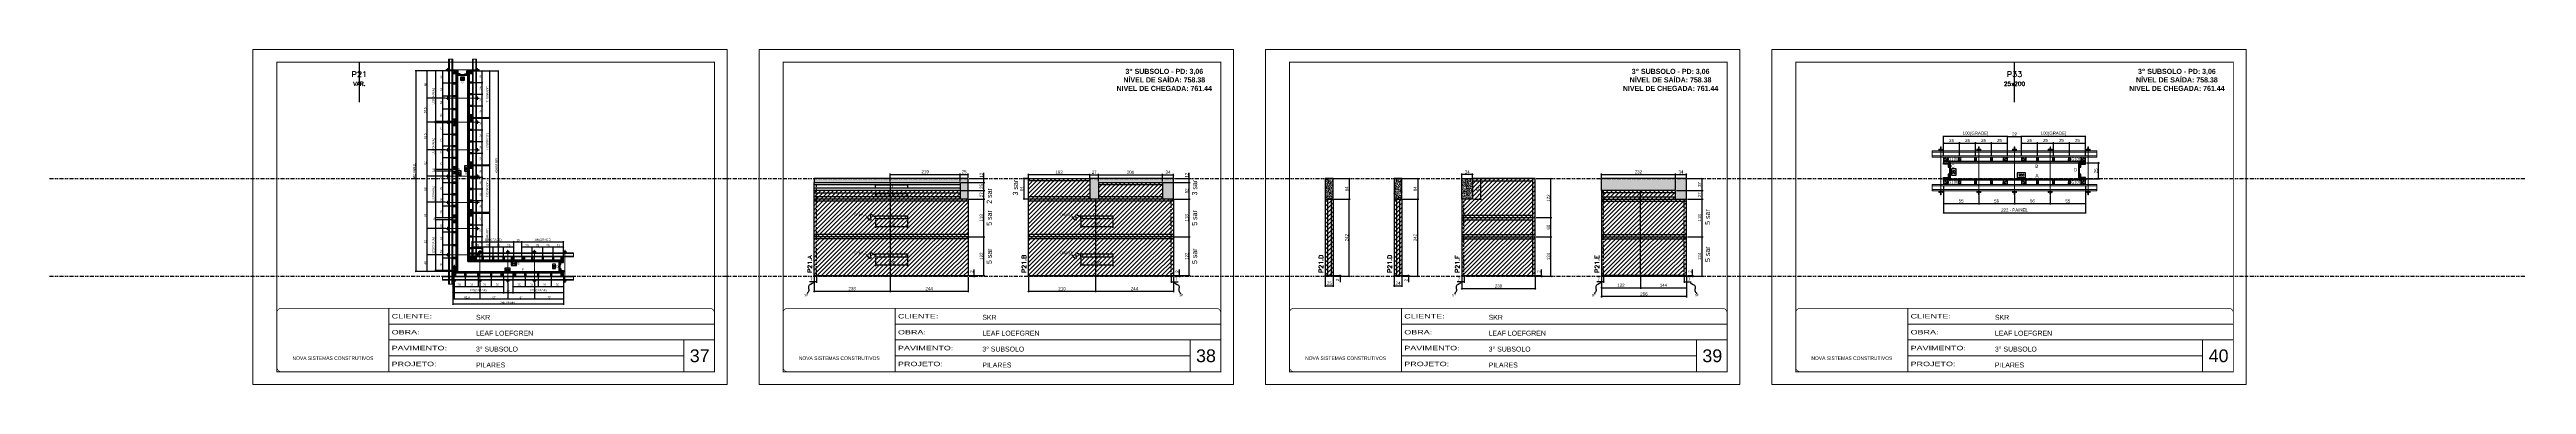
# Model space of a CAD drawing. Header units: millimetres. Extents: x 13777 to 27878, y -21631 to 6985.
# Drawn here: x 13777 to 21531, y -4402 to -3352 of the extents above; entities that cross this region are included whole.
import ezdxf
from ezdxf.enums import TextEntityAlignment as Align

# ---------------------------------------------------------------- set-up
doc = ezdxf.new("R2010")
doc.units = ezdxf.units.MM
for name, pattern in [('CONTINUO', [0]), ('DASHED', [0.75, 0.5, -0.25]), ('DIVIDE2', [0.625, 0.25, -0.125, 0, -0.125, 0, -0.125]), ('HIDDEN', [0.375, 0.25, -0.125])]:
    doc.linetypes.add(name, pattern=pattern)
for name, color, linetype, lineweight in [('CARIMBO', 255, 'Continuous', 9), ('Folhas', 255, 'Continuous', 9), ('Hachura', 251, 'Continuous', 9), ('Madeira', 126, 'Continuous', 18), ('Perfil Metálico', 224, 'Continuous', 18), ('SARRAFO DE PRESSAO', 251, 'DASHED', 9), ('Texto Seção', 7, 'Continuous', 15)]:
    doc.layers.add(name, color=color, linetype=linetype, lineweight=lineweight)
for name, color, linetype in [('CHAPA', 1, 'Continuous'), ('COTA', 241, 'Continuous'), ('F-PILARES-S', 170, 'Continuous'), ('MEIO_PONT', 93, 'Continuous'), ('NOMENCLATURA', 7, 'Continuous'), ('Nível', 160, 'Continuous'), ('Painéis', 200, 'Continuous'), ('SARR_2.2x10', 60, 'Continuous'), ('SARR_2.2x7', 40, 'Continuous'), ('SARRAFO', 251, 'Continuous'), ('Sarrafo de Pressão', 42, 'HIDDEN'), ('texto', 7, 'Continuous'), ('Texto de Titulo', 7, 'Continuous'), ('Texto Qtd Sarr', 242, 'Continuous'), ('TEXTO_GERAL', 7, 'Continuous')]:
    doc.layers.add(name, color=color, linetype=linetype)
doc.styles.add('ARIAL', font='arial.ttf')
doc.styles.add('ARIAL_NARROW', font='ARIALN.TTF', dxfattribs={"height": 0.2})
doc.styles.add('COTA TECNICA', font='techl___.ttf', dxfattribs={"height": 10})
doc.styles.add('COTA TECNICA 2X', font='techl___.ttf', dxfattribs={"height": 10})
doc.styles.add('COTA TECNICA-50', font='techl___.ttf', dxfattribs={"height": 10})
doc.styles.add('REGUA-120', font='ROMANS.shx', dxfattribs={"height": 15})
doc.styles.add('ROMANC', font='techb___.ttf', dxfattribs={"height": 2.5})
doc.styles.add('ROMANS', font='romans.shx')
doc.styles.add('SANSSERIF', font='sas_____.pfb')
doc.styles.get("Standard").update_dxf_attribs({"font": 'arial.ttf'})
doc.styles.add('Tecnologia', font='')
doc.styles.get('Tecnologia').set_extended_font_data('Forgotten Futurist')
doc.dimstyles.new('COTA PAINEL-50', dxfattribs={"dimtxt": 10, "dimasz": 3, "dimexe": 3, "dimexo": 3, "dimgap": 3, "dimtad": 1, "dimdec": 1, "dimzin": 12, "dimdsep": 46, "dimtxsty": 'COTA TECNICA-50', "dimblk1": 'OBLIQUE', "dimblk2": 'OBLIQUE', "dimsah": 1, "dimcen": 0.9, "dimclrd": 4, "dimclre": 4, "dimclrt": 240, "dimadec": 1, "dimazin": 3, "dimtfac": 1, "dimtdec": 1, "dimtmove": 0, "dimatfit": 3, "dimfxl": 1, "dimtolj": 1, "dimtzin": 12, "dimarcsym": 0})
doc.dimstyles.new('Cota Seção interna', dxfattribs={"dimtxt": 7, "dimasz": 6, "dimexe": 0.18, "dimexo": 2, "dimgap": -4, "dimtad": 3, "dimdec": 1, "dimlfac": 0.5, "dimzin": 12, "dimdsep": 46, "dimtxsty": 'ROMANS', "dimblk": 'ARCHTICK', "dimcen": 0.09, "dimse1": 1, "dimse2": 1, "dimsd1": 1, "dimsd2": 1, "dimclrd": 180, "dimclre": 5, "dimclrt": 1, "dimadec": 0, "dimazin": 3, "dimtfac": 1, "dimtdec": 1, "dimtofl": 0, "dimtmove": 0, "dimatfit": 3, "dimldrblk": 'ARCHTICK', "dimfxl": 1, "dimtolj": 1, "dimtzin": 0, "dimarcsym": 0})
doc.dimstyles.new('PAINEL', dxfattribs={"dimtxt": 10, "dimasz": 3, "dimexe": 3, "dimexo": 3, "dimgap": 3, "dimtad": 1, "dimdec": 1, "dimzin": 12, "dimdsep": 46, "dimtxsty": 'COTA TECNICA', "dimblk1": 'OBLIQUE', "dimblk2": 'OBLIQUE', "dimsah": 1, "dimcen": 0.9, "dimclrd": 4, "dimclre": 4, "dimclrt": 240, "dimadec": 1, "dimazin": 3, "dimtfac": 1, "dimtdec": 1, "dimtmove": 0, "dimatfit": 3, "dimfxl": 1, "dimtolj": 1, "dimtzin": 12, "dimarcsym": 0})
doc.dimstyles.new('SECAO PILAR', dxfattribs={"dimtxt": 10, "dimasz": 3, "dimexe": 3, "dimexo": 3, "dimgap": 3, "dimtad": 1, "dimdec": 1, "dimlfac": 0.5, "dimzin": 12, "dimdsep": 46, "dimtxsty": 'COTA TECNICA 2X', "dimblk1": 'OBLIQUE', "dimblk2": 'OBLIQUE', "dimsah": 1, "dimcen": 0.9, "dimclrd": 256, "dimclre": 256, "dimclrt": 256, "dimadec": 1, "dimazin": 3, "dimtfac": 1, "dimtdec": 1, "dimtmove": 0, "dimatfit": 3, "dimfxl": 1, "dimtolj": 1, "dimtzin": 12, "dimarcsym": 0})
doc.dimstyles.new('SECÇÃO 2', dxfattribs={"dimtxt": 7, "dimasz": 6, "dimexe": 0.18, "dimexo": 2, "dimgap": -4, "dimtad": 3, "dimdec": 1, "dimlfac": 0.5, "dimzin": 12, "dimdsep": 46, "dimtxsty": 'ROMANS', "dimblk": 'ARCHTICK', "dimcen": 0.09, "dimse1": 1, "dimse2": 1, "dimsd1": 1, "dimsd2": 1, "dimclrd": 180, "dimclre": 5, "dimclrt": 1, "dimadec": 0, "dimazin": 3, "dimtfac": 1, "dimtdec": 1, "dimtofl": 0, "dimtmove": 0, "dimatfit": 3, "dimldrblk": 'ARCHTICK', "dimfxl": 1, "dimtolj": 1, "dimtzin": 0, "dimarcsym": 0})
doc.dimstyles.get("Standard").update_dxf_attribs({"dimtxt": 0.18, "dimasz": 0.18, "dimexe": 0.18, "dimexo": 0.0625, "dimgap": 0.09, "dimtad": 0, "dimtih": 1, "dimtoh": 1, "dimdec": 4, "dimzin": 0, "dimdsep": 46, "dimtxsty": 'Standard', "dimcen": 0.09, "dimadec": 0, "dimazin": 0, "dimtfac": 1, "dimtdec": 4, "dimtofl": 0, "dimtmove": 0, "dimatfit": 3, "dimfxl": 1, "dimtolj": 1, "dimtzin": 0, "dimarcsym": 0})
pattern_1 = [(315, (22923.6141, -8323.4874), (1.12253202, 1.12253202), [])]
pattern_2 = [(45, (9165.7578, 23710.2726), (-1.12253202, 1.12253202), [])]
pattern_3 = [(315, (22931.6141, -8374.4874), (1.12253202, 1.12253202), [])]
pattern_4 = [(45, (9392.6299, 22686.455), (-1.12253202, 1.12253202), [])]
pattern_5 = [(135, (-22641.1301, 8928.5988), (-1.12253202, -1.12253202), [])]
pattern_6 = [(50, (1585, 0), (5.4655401, -0.4781726), [0.5715, -6.2865]), (355, (1585, 0), (-1.0573026, 5.7317054), [0.4572, -5.0292175]), (100.451445, (1585.4555, -0.04), (4.4082374, 5.2535326), [0.4857003, -5.3427073]), (46.1842, (1585, 1.524), (8.1323712, -1.2612698), [0.85725, -9.42975]), (96.63556, (1585.678, 1.419), (7.122124, 7.4227837), [0.7285507, -8.0140682]), (351.18415, (1585, 1.524), (7.122124, 7.4227837), [0.685799, -7.543792]), (21, (1585.762, 1.143), (4.5484317, -3.067956), [0.5715, -6.2865]), (326, (1585.762, 1.143), (1.8540609, 5.525639), [0.4572, -5.0292]), (71.451445, (1586.141, 0.8873), (6.4024926, 2.457683), [0.4857003, -5.3426981]), (37.5, (1585, 0), (0.0926581, 2.53665117), [0, -4.96824, 0, -5.1054, 0, -5.04825]), (7.5, (1585, 0), (2.00458988, 3.00541724), [0, -2.91084, 0, -4.85394, 0, -1.92405]), (327.5, (1583.3007, 0), (4.06771786, -0.17186232), [0, -1.905, 0, -5.9436, 0, -7.8867]), (317.5, (1582.5387, 0), (4.44387544, 0.7627947), [0, -2.4765, 0, -3.94716, 0, -5.6007])]
pattern_7 = [(45, (1585, 0), (-6.735192, 6.735192), [])]

# ---------------------------------------------------------------- blocks, each defined once
blk = doc.blocks.new('9999999999')
at = {"color": 30, "linetype": 'CONTINUO'}
for p, q in [((98564.6, 34230.2), (98564.6, 34429.4)), ((98564.6, 34379.6), (99584, 34379.6)), ((98564.6, 34329.8), (99488, 34329.8)), ((98564.6, 34280), (99488, 34280)), ((99584, 34329.8), (99488, 34329.8)), ((99488, 34329.8), (99488, 34230.2))]:
    blk.add_line(p, q, dxfattribs=at)
at = {"color": 30, "linetype": 'CONTINUO', "const_width": 2}
blk.add_lwpolyline([(99584, 34230.2), (99584, 34414.4, 0.414214), (99569, 34429.4), (98229, 34429.4, 0.414214), (98214, 34414.4), (98214, 34245.2, 0.414214), (98229, 34230.2), (99584, 34230.2)], format="xyb", dxfattribs=at)
at = {"layer": 'Folhas'}
blk.add_lwpolyline([(98139, 34190.2), (99624, 34190.2), (99624, 35240.2), (98139, 35240.2)], close=True, dxfattribs=at)
at = {"layer": 'Folhas', "color": 30, "const_width": 3}
blk.add_lwpolyline([(98214, 34230.2), (99584, 34230.2), (99584, 35200.2), (98214, 35200.2)], close=True, dxfattribs=at)
at = {"color": 7, "linetype": 'Continuous', "ltscale": 5, "style": 'ARIAL'}
for s, height, p in [('SKR', 15.48, (98837.7, 34393.1)), ('LEAF LOEFGREN', 15.483, (98837.7, 34343.3)), ('NOVA SISTEMAS CONSTRUTIVOS', 11.059, (98263.2, 34267.2)), ('3° SUBSOLO', 15.48, (98837.7, 34293.5)), ('PILARES', 15.48, (98837.7, 34243.7))]:
    blk.add_text(s, height=height, dxfattribs=at).set_placement(p)
at = {"layer": 'Folhas', "color": 7, "style": 'Tecnologia', "width": 1.5}
for s, p in [('OBRA:', (98573.7, 34347.3)), ('CLIENTE:', (98573.7, 34397.2)), ('PAVIMENTO:', (98573.7, 34297.5)), ('PROJETO:', (98573.7, 34247.7))]:
    blk.add_text(s, height=14, dxfattribs=at).set_placement(p)
blk = doc.blocks.new('titulo1')
at = {"layer": 'Defpoints', "color": 252, "linetype": 'HIDDEN', "ltscale": 2}
blk.add_line((0, 0), (0, 125), dxfattribs=at)
at = {"layer": 'Defpoints', "style": 'ROMANS', "oblique": 15}
blk.add_attdef('FOLHA', text='', height=10, dxfattribs=at).set_placement((0, 15.6), align=Align.MIDDLE_CENTER)
at = {"layer": 'Texto Qtd Sarr', "color": 3, "style": 'ROMANS', "oblique": 15}
for tag, height, p in [('TITULO', 17, (0, 71.4)), ('SEÇÃO', 12, (0, 41.5))]:
    blk.add_attdef(tag, text='', height=height, dxfattribs=at).set_placement(p, align=Align.MIDDLE_CENTER)
blk = doc.blocks.new('*D806')
at = {"layer": 'COTA', "color": 180, "lineweight": -2, "transparency": 16777216}
for p, q in [((27793, -5465), (27778, -5465)), ((27778, -5465), (27778, -5485)), ((27793, -5485), (27793, -5465)), ((27778, -5485), (27793, -5485))]:
    blk.add_line(p, q, dxfattribs=at)
at = {"layer": 'Defpoints', "color": 0, "transparency": 16777216}
for p in [(27797, -5451), (27809, -5451), (27809, -5499)]:
    blk.add_point(p, dxfattribs=at)
at = {"layer": 'COTA', "color": 1, "transparency": 16777216, "insert": (27786, -5475), "char_height": 7, "attachment_point": 5, "rotation": 90, "style": 'ROMANS'}
blk.add_mtext('\\A1;24', dxfattribs=at)
blk = doc.blocks.new('_ArchTick')
at = {"color": 0, "linetype": 'ByBlock', "const_width": 0.15}
blk.add_lwpolyline([(-0.5, -0.5), (0.5, 0.5)], dxfattribs=at)
blk = doc.blocks.new('*D807')
at = {"layer": 'COTA', "color": 180, "lineweight": -2, "transparency": 16777216}
for p, q in [((27356, -4566), (27337, -4566)), ((27337, -4566), (27337, -4581)), ((27337, -4581), (27356, -4581)), ((27356, -4581), (27356, -4566))]:
    blk.add_line(p, q, dxfattribs=at)
at = {"layer": 'Defpoints', "color": 0, "transparency": 16777216}
for p in [(27321, -4557), (27321, -4585), (27371, -4557)]:
    blk.add_point(p, dxfattribs=at)
at = {"layer": 'COTA', "color": 1, "transparency": 16777216, "insert": (27346, -4573), "char_height": 7, "attachment_point": 5, "style": 'ROMANS'}
blk.add_mtext('\\A1;25', dxfattribs=at)
blk = doc.blocks.new('*D808')
at = {"layer": 'COTA', "color": 180, "lineweight": -2, "transparency": 16777216}
for p, q in [((27339, -5016), (27324, -5016)), ((27324, -5016), (27324, -5040)), ((27324, -5040), (27339, -5040)), ((27339, -5040), (27339, -5016))]:
    blk.add_line(p, q, dxfattribs=at)
at = {"layer": 'Defpoints', "color": 0, "transparency": 16777216}
for p in [(27321, -4557), (27321, -5499), (27343, -5499)]:
    blk.add_point(p, dxfattribs=at)
at = {"layer": 'COTA', "color": 1, "transparency": 16777216, "insert": (27332, -5028), "char_height": 7, "attachment_point": 5, "rotation": 90, "style": 'ROMANS'}
blk.add_mtext('\\A1;471', dxfattribs=at)
blk = doc.blocks.new('*D809')
at = {"layer": 'COTA', "color": 180, "lineweight": -2, "transparency": 16777216}
for p, q in [((27370, -4992), (27355, -4992)), ((27355, -4992), (27355, -5018)), ((27370, -5018), (27370, -4992)), ((27355, -5018), (27370, -5018))]:
    blk.add_line(p, q, dxfattribs=at)
at = {"layer": 'Defpoints', "color": 0, "transparency": 16777216}
for p in [(27371, -4557), (27371, -5451), (27374, -5451)]:
    blk.add_point(p, dxfattribs=at)
at = {"layer": 'COTA', "color": 1, "transparency": 16777216, "insert": (27362, -5005), "char_height": 7, "attachment_point": 5, "rotation": 90, "style": 'ROMANS'}
blk.add_mtext('\\A1;447', dxfattribs=at)
blk = doc.blocks.new('*D810')
at = {"layer": 'COTA', "color": 180, "lineweight": -2, "transparency": 16777216}
for p, q in [((27575, -5483), (27549, -5483)), ((27549, -5483), (27549, -5498)), ((27549, -5498), (27575, -5498)), ((27575, -5498), (27575, -5483))]:
    blk.add_line(p, q, dxfattribs=at)
at = {"layer": 'Defpoints', "color": 0, "transparency": 16777216}
for p in [(27321, -5499), (27321, -5502), (27809, -5499)]:
    blk.add_point(p, dxfattribs=at)
at = {"layer": 'COTA', "color": 1, "transparency": 16777216, "insert": (27562, -5491), "char_height": 7, "attachment_point": 5, "style": 'ROMANS'}
blk.add_mtext('\\A1;244', dxfattribs=at)
blk = doc.blocks.new('*D811')
at = {"layer": 'COTA', "color": 180, "lineweight": -2, "transparency": 16777216}
for p, q in [((27605, -5455), (27580, -5455)), ((27580, -5455), (27580, -5470)), ((27605, -5470), (27605, -5455)), ((27580, -5470), (27605, -5470))]:
    blk.add_line(p, q, dxfattribs=at)
at = {"layer": 'Defpoints', "color": 0, "transparency": 16777216}
for p in [(27371, -5451), (27809, -5451), (27371, -5474)]:
    blk.add_point(p, dxfattribs=at)
at = {"layer": 'COTA', "color": 1, "transparency": 16777216, "insert": (27592, -5463), "char_height": 7, "attachment_point": 5, "style": 'ROMANS'}
blk.add_mtext('\\A1;219', dxfattribs=at)
blk = doc.blocks.new('PONTALETE')
at = {"layer": 'Madeira'}
for q in [(2.7, 7), (7, 5.8), (7, 1.7)]:
    blk.add_line((0, 0), q, dxfattribs=at)
blk.add_lwpolyline([(0, 0), (7, 0), (7, 7), (0, 7)], close=True, dxfattribs=at)
for centre, radius, start, end in [((2, 0.1), 6.23, 37.2818, 109.0913), ((1.1, 0.9), 3.19, 343.603, 109.9847), ((-0.2, -0.8), 3.09, 14.6322, 86.0383)]:
    blk.add_arc(centre, radius, start, end, dxfattribs=at)
blk = doc.blocks.new('_Oblique')
at = {"color": 0, "linetype": 'ByBlock', "lineweight": -2}
blk.add_line((-0.5, -0.5), (0.5, 0.5), dxfattribs=at)
blk = doc.blocks.new('*D812')
at = {"layer": 'COTA', "lineweight": -2, "transparency": 16777216}
for p, q in [((27396, -4535), (27479, -4535)), ((27476, -4535), (27476, -4759)), ((27396, -4759), (27479, -4759))]:
    blk.add_line(p, q, dxfattribs=at)
at = {"layer": 'Defpoints', "color": 0, "transparency": 16777216}
for p in [(27393, -4535), (27393, -4759), (27476, -4759)]:
    blk.add_point(p, dxfattribs=at)
at = {"layer": 'COTA', "lineweight": -2, "transparency": 16777216, "xscale": 3, "yscale": 3, "zscale": 3}
for p, rotation in [((27476, -4535), 90), ((27476, -4759), 270)]:
    blk.add_blockref('_Oblique', p, dxfattribs=dict(at, rotation=rotation))
at = {"layer": 'COTA', "transparency": 16777216, "insert": (27467, -4647), "char_height": 10, "attachment_point": 5, "rotation": 90, "style": 'COTA TECNICA 2X'}
blk.add_mtext('\\A1;112(GRADE)', dxfattribs=at)
blk = doc.blocks.new('*D813')
at = {"layer": 'COTA', "lineweight": -2, "transparency": 16777216}
for p, q in [((27396, -4535), (27444, -4535)), ((27396, -4591), (27444, -4591)), ((27441, -4591), (27441, -4535))]:
    blk.add_line(p, q, dxfattribs=at)
at = {"layer": 'Defpoints', "color": 0, "transparency": 16777216}
for p in [(27393, -4535), (27393, -4591), (27441, -4535)]:
    blk.add_point(p, dxfattribs=at)
at = {"layer": 'COTA', "lineweight": -2, "transparency": 16777216, "xscale": 3, "yscale": 3, "zscale": 3}
for p, rotation in [((27441, -4535), 90), ((27441, -4591), 270)]:
    blk.add_blockref('_Oblique', p, dxfattribs=dict(at, rotation=rotation))
at = {"layer": 'COTA', "transparency": 16777216, "insert": (27433, -4563), "char_height": 10, "attachment_point": 5, "rotation": 90, "style": 'COTA TECNICA 2X'}
blk.add_mtext('\\A1;28', dxfattribs=at)
blk = doc.blocks.new('MEIO PONTALETE')
at = {"layer": 'Madeira'}
for q in [(2.7, 7), (3.5, 2.9), (3.5, 0.9)]:
    blk.add_line((0, 0), q, dxfattribs=at)
blk.add_lwpolyline([(0, 0), (3.5, 0), (3.5, 7), (0, 7)], close=True, dxfattribs=at)
for centre, radius, start, end in [((2, 0.1), 6.23, 76.4499, 109.0913), ((1.1, 0.9), 3.19, 40.9063, 109.9847), ((-0.2, -0.8), 3.09, 14.6322, 86.0383)]:
    blk.add_arc(centre, radius, start, end, dxfattribs=at)
blk = doc.blocks.new('*D814')
at = {"layer": 'COTA', "lineweight": -2, "transparency": 16777216}
for p, q in [((27296, -4535), (27214, -4535)), ((27217, -4535), (27217, -4779)), ((27296, -4779), (27214, -4779))]:
    blk.add_line(p, q, dxfattribs=at)
at = {"layer": 'Defpoints', "color": 0, "transparency": 16777216}
for p in [(27299, -4535), (27217, -4779), (27299, -4779)]:
    blk.add_point(p, dxfattribs=at)
at = {"layer": 'COTA', "lineweight": -2, "transparency": 16777216, "xscale": 3, "yscale": 3, "zscale": 3}
for p, rotation in [((27217, -4535), 90), ((27217, -4779), 270)]:
    blk.add_blockref('_Oblique', p, dxfattribs=dict(at, rotation=rotation))
at = {"layer": 'COTA', "transparency": 16777216, "insert": (27207, -4657), "char_height": 10, "attachment_point": 5, "rotation": 90, "style": 'COTA TECNICA 2X'}
blk.add_mtext('\\A1;122(GRADE)', dxfattribs=at)
blk = doc.blocks.new('*D815')
at = {"layer": 'COTA', "lineweight": -2, "transparency": 16777216}
for p, q in [((27296, -4595), (27249, -4595)), ((27252, -4657), (27252, -4595)), ((27296, -4657), (27249, -4657))]:
    blk.add_line(p, q, dxfattribs=at)
at = {"layer": 'Defpoints', "color": 0, "transparency": 16777216}
for p in [(27252, -4595), (27299, -4595), (27299, -4657)]:
    blk.add_point(p, dxfattribs=at)
at = {"layer": 'COTA', "lineweight": -2, "transparency": 16777216, "xscale": 3, "yscale": 3, "zscale": 3}
for p, rotation in [((27252, -4595), 90), ((27252, -4657), 270)]:
    blk.add_blockref('_Oblique', p, dxfattribs=dict(at, rotation=rotation))
at = {"layer": 'COTA', "transparency": 16777216, "insert": (27243, -4626), "char_height": 10, "attachment_point": 5, "rotation": 90, "style": 'COTA TECNICA 2X'}
blk.add_mtext('\\A1;31', dxfattribs=at)
blk = doc.blocks.new('*D816')
at = {"layer": 'COTA', "lineweight": -2, "transparency": 16777216}
for p, q in [((27296, -4535), (27249, -4535)), ((27296, -4595), (27249, -4595)), ((27252, -4595), (27252, -4535))]:
    blk.add_line(p, q, dxfattribs=at)
at = {"layer": 'Defpoints', "color": 0, "transparency": 16777216}
for p in [(27252, -4535), (27299, -4535), (27299, -4595)]:
    blk.add_point(p, dxfattribs=at)
at = {"layer": 'COTA', "lineweight": -2, "transparency": 16777216, "xscale": 3, "yscale": 3, "zscale": 3}
for p, rotation in [((27252, -4535), 90), ((27252, -4595), 270)]:
    blk.add_blockref('_Oblique', p, dxfattribs=dict(at, rotation=rotation))
at = {"layer": 'COTA', "transparency": 16777216, "insert": (27243, -4565), "char_height": 10, "attachment_point": 5, "rotation": 90, "style": 'COTA TECNICA 2X'}
blk.add_mtext('\\A1;30', dxfattribs=at)
blk = doc.blocks.new('*D817')
at = {"layer": 'COTA', "lineweight": -2, "transparency": 16777216}
for p, q in [((27296, -4719), (27249, -4719)), ((27252, -4779), (27252, -4719)), ((27296, -4779), (27249, -4779))]:
    blk.add_line(p, q, dxfattribs=at)
at = {"layer": 'Defpoints', "color": 0, "transparency": 16777216}
for p in [(27252, -4719), (27299, -4719), (27299, -4779)]:
    blk.add_point(p, dxfattribs=at)
at = {"layer": 'COTA', "lineweight": -2, "transparency": 16777216, "xscale": 3, "yscale": 3, "zscale": 3}
for p, rotation in [((27252, -4719), 90), ((27252, -4779), 270)]:
    blk.add_blockref('_Oblique', p, dxfattribs=dict(at, rotation=rotation))
at = {"layer": 'COTA', "transparency": 16777216, "insert": (27243, -4749), "char_height": 10, "attachment_point": 5, "rotation": 90, "style": 'COTA TECNICA 2X'}
blk.add_mtext('\\A1;30', dxfattribs=at)
blk = doc.blocks.new('*D818')
at = {"layer": 'COTA', "lineweight": -2, "transparency": 16777216}
for p, q in [((27296, -4657), (27249, -4657)), ((27296, -4719), (27249, -4719)), ((27252, -4719), (27252, -4657))]:
    blk.add_line(p, q, dxfattribs=at)
at = {"layer": 'Defpoints', "color": 0, "transparency": 16777216}
for p in [(27252, -4657), (27299, -4657), (27299, -4719)]:
    blk.add_point(p, dxfattribs=at)
at = {"layer": 'COTA', "lineweight": -2, "transparency": 16777216, "xscale": 3, "yscale": 3, "zscale": 3}
for p, rotation in [((27252, -4657), 90), ((27252, -4719), 270)]:
    blk.add_blockref('_Oblique', p, dxfattribs=dict(at, rotation=rotation))
at = {"layer": 'COTA', "transparency": 16777216, "insert": (27243, -4688), "char_height": 10, "attachment_point": 5, "rotation": 90, "style": 'COTA TECNICA 2X'}
blk.add_mtext('\\A1;31', dxfattribs=at)
blk = doc.blocks.new('*D819')
at = {"layer": 'COTA', "lineweight": -2, "transparency": 16777216}
for p, q in [((27296, -5251), (27214, -5251)), ((27217, -5251), (27217, -5495)), ((27296, -5495), (27214, -5495))]:
    blk.add_line(p, q, dxfattribs=at)
at = {"layer": 'Defpoints', "color": 0, "transparency": 16777216}
for p in [(27299, -5251), (27217, -5495), (27299, -5495)]:
    blk.add_point(p, dxfattribs=at)
at = {"layer": 'COTA', "lineweight": -2, "transparency": 16777216, "xscale": 3, "yscale": 3, "zscale": 3}
for p, rotation in [((27217, -5251), 90), ((27217, -5495), 270)]:
    blk.add_blockref('_Oblique', p, dxfattribs=dict(at, rotation=rotation))
at = {"layer": 'COTA', "transparency": 16777216, "insert": (27207, -5373), "char_height": 10, "attachment_point": 5, "rotation": 90, "style": 'COTA TECNICA 2X'}
blk.add_mtext('\\A1;122(GRADE)', dxfattribs=at)
blk = doc.blocks.new('*D820')
at = {"layer": 'COTA', "lineweight": -2, "transparency": 16777216}
for p, q in [((27296, -5311), (27249, -5311)), ((27252, -5373), (27252, -5311)), ((27296, -5373), (27249, -5373))]:
    blk.add_line(p, q, dxfattribs=at)
at = {"layer": 'Defpoints', "color": 0, "transparency": 16777216}
for p in [(27252, -5311), (27299, -5311), (27299, -5373)]:
    blk.add_point(p, dxfattribs=at)
at = {"layer": 'COTA', "lineweight": -2, "transparency": 16777216, "xscale": 3, "yscale": 3, "zscale": 3}
for p, rotation in [((27252, -5311), 90), ((27252, -5373), 270)]:
    blk.add_blockref('_Oblique', p, dxfattribs=dict(at, rotation=rotation))
at = {"layer": 'COTA', "transparency": 16777216, "insert": (27243, -5342), "char_height": 10, "attachment_point": 5, "rotation": 90, "style": 'COTA TECNICA 2X'}
blk.add_mtext('\\A1;31', dxfattribs=at)
blk = doc.blocks.new('*D821')
at = {"layer": 'COTA', "lineweight": -2, "transparency": 16777216}
for p, q in [((27296, -5251), (27249, -5251)), ((27296, -5311), (27249, -5311)), ((27252, -5311), (27252, -5251))]:
    blk.add_line(p, q, dxfattribs=at)
at = {"layer": 'Defpoints', "color": 0, "transparency": 16777216}
for p in [(27252, -5251), (27299, -5251), (27299, -5311)]:
    blk.add_point(p, dxfattribs=at)
at = {"layer": 'COTA', "lineweight": -2, "transparency": 16777216, "xscale": 3, "yscale": 3, "zscale": 3}
for p, rotation in [((27252, -5251), 90), ((27252, -5311), 270)]:
    blk.add_blockref('_Oblique', p, dxfattribs=dict(at, rotation=rotation))
at = {"layer": 'COTA', "transparency": 16777216, "insert": (27243, -5281), "char_height": 10, "attachment_point": 5, "rotation": 90, "style": 'COTA TECNICA 2X'}
blk.add_mtext('\\A1;30', dxfattribs=at)
blk = doc.blocks.new('*D822')
at = {"layer": 'COTA', "lineweight": -2, "transparency": 16777216}
for p, q in [((27296, -5435), (27249, -5435)), ((27252, -5495), (27252, -5435)), ((27296, -5495), (27249, -5495))]:
    blk.add_line(p, q, dxfattribs=at)
at = {"layer": 'Defpoints', "color": 0, "transparency": 16777216}
for p in [(27252, -5435), (27299, -5435), (27299, -5495)]:
    blk.add_point(p, dxfattribs=at)
at = {"layer": 'COTA', "lineweight": -2, "transparency": 16777216, "xscale": 3, "yscale": 3, "zscale": 3}
for p, rotation in [((27252, -5435), 90), ((27252, -5495), 270)]:
    blk.add_blockref('_Oblique', p, dxfattribs=dict(at, rotation=rotation))
at = {"layer": 'COTA', "transparency": 16777216, "insert": (27243, -5465), "char_height": 10, "attachment_point": 5, "rotation": 90, "style": 'COTA TECNICA 2X'}
blk.add_mtext('\\A1;30', dxfattribs=at)
blk = doc.blocks.new('*D823')
at = {"layer": 'COTA', "lineweight": -2, "transparency": 16777216}
for p, q in [((27296, -5373), (27249, -5373)), ((27296, -5435), (27249, -5435)), ((27252, -5435), (27252, -5373))]:
    blk.add_line(p, q, dxfattribs=at)
at = {"layer": 'Defpoints', "color": 0, "transparency": 16777216}
for p in [(27252, -5373), (27299, -5373), (27299, -5435)]:
    blk.add_point(p, dxfattribs=at)
at = {"layer": 'COTA', "lineweight": -2, "transparency": 16777216, "xscale": 3, "yscale": 3, "zscale": 3}
for p, rotation in [((27252, -5373), 90), ((27252, -5435), 270)]:
    blk.add_blockref('_Oblique', p, dxfattribs=dict(at, rotation=rotation))
at = {"layer": 'COTA', "transparency": 16777216, "insert": (27243, -5404), "char_height": 10, "attachment_point": 5, "rotation": 90, "style": 'COTA TECNICA 2X'}
blk.add_mtext('\\A1;31', dxfattribs=at)
blk = doc.blocks.new('*D824')
at = {"layer": 'COTA', "lineweight": -2, "transparency": 16777216}
for p, q in [((27296, -4785), (27214, -4785)), ((27217, -4785), (27217, -5009)), ((27296, -5009), (27214, -5009))]:
    blk.add_line(p, q, dxfattribs=at)
at = {"layer": 'Defpoints', "color": 0, "transparency": 16777216}
for p in [(27299, -4785), (27217, -5009), (27299, -5009)]:
    blk.add_point(p, dxfattribs=at)
at = {"layer": 'COTA', "lineweight": -2, "transparency": 16777216, "xscale": 3, "yscale": 3, "zscale": 3}
for p, rotation in [((27217, -4785), 90), ((27217, -5009), 270)]:
    blk.add_blockref('_Oblique', p, dxfattribs=dict(at, rotation=rotation))
at = {"layer": 'COTA', "transparency": 16777216, "insert": (27207, -4897), "char_height": 10, "attachment_point": 5, "rotation": 90, "style": 'COTA TECNICA 2X'}
blk.add_mtext('\\A1;112(GRADE)', dxfattribs=at)
blk = doc.blocks.new('*D825')
at = {"layer": 'COTA', "lineweight": -2, "transparency": 16777216}
for p, q in [((27296, -4841), (27249, -4841)), ((27252, -4897), (27252, -4841)), ((27296, -4897), (27249, -4897))]:
    blk.add_line(p, q, dxfattribs=at)
at = {"layer": 'Defpoints', "color": 0, "transparency": 16777216}
for p in [(27252, -4841), (27299, -4841), (27299, -4897)]:
    blk.add_point(p, dxfattribs=at)
at = {"layer": 'COTA', "lineweight": -2, "transparency": 16777216, "xscale": 3, "yscale": 3, "zscale": 3}
for p, rotation in [((27252, -4841), 90), ((27252, -4897), 270)]:
    blk.add_blockref('_Oblique', p, dxfattribs=dict(at, rotation=rotation))
at = {"layer": 'COTA', "transparency": 16777216, "insert": (27244, -4869), "char_height": 10, "attachment_point": 5, "rotation": 90, "style": 'COTA TECNICA 2X'}
blk.add_mtext('\\A1;28', dxfattribs=at)
blk = doc.blocks.new('*D826')
at = {"layer": 'COTA', "lineweight": -2, "transparency": 16777216}
for p, q in [((27296, -4785), (27249, -4785)), ((27296, -4841), (27249, -4841)), ((27252, -4841), (27252, -4785))]:
    blk.add_line(p, q, dxfattribs=at)
at = {"layer": 'Defpoints', "color": 0, "transparency": 16777216}
for p in [(27252, -4785), (27299, -4785), (27299, -4841)]:
    blk.add_point(p, dxfattribs=at)
at = {"layer": 'COTA', "lineweight": -2, "transparency": 16777216, "xscale": 3, "yscale": 3, "zscale": 3}
for p, rotation in [((27252, -4785), 90), ((27252, -4841), 270)]:
    blk.add_blockref('_Oblique', p, dxfattribs=dict(at, rotation=rotation))
at = {"layer": 'COTA', "transparency": 16777216, "insert": (27244, -4813), "char_height": 10, "attachment_point": 5, "rotation": 90, "style": 'COTA TECNICA 2X'}
blk.add_mtext('\\A1;28', dxfattribs=at)
blk = doc.blocks.new('*D827')
at = {"layer": 'COTA', "lineweight": -2, "transparency": 16777216}
for p, q in [((27296, -4953), (27249, -4953)), ((27252, -5009), (27252, -4953)), ((27296, -5009), (27249, -5009))]:
    blk.add_line(p, q, dxfattribs=at)
at = {"layer": 'Defpoints', "color": 0, "transparency": 16777216}
for p in [(27252, -4953), (27299, -4953), (27299, -5009)]:
    blk.add_point(p, dxfattribs=at)
at = {"layer": 'COTA', "lineweight": -2, "transparency": 16777216, "xscale": 3, "yscale": 3, "zscale": 3}
for p, rotation in [((27252, -4953), 90), ((27252, -5009), 270)]:
    blk.add_blockref('_Oblique', p, dxfattribs=dict(at, rotation=rotation))
at = {"layer": 'COTA', "transparency": 16777216, "insert": (27244, -4981), "char_height": 10, "attachment_point": 5, "rotation": 90, "style": 'COTA TECNICA 2X'}
blk.add_mtext('\\A1;28', dxfattribs=at)
blk = doc.blocks.new('*D828')
at = {"layer": 'COTA', "lineweight": -2, "transparency": 16777216}
for p, q in [((27296, -4897), (27249, -4897)), ((27296, -4953), (27249, -4953)), ((27252, -4953), (27252, -4897))]:
    blk.add_line(p, q, dxfattribs=at)
at = {"layer": 'Defpoints', "color": 0, "transparency": 16777216}
for p in [(27252, -4897), (27299, -4897), (27299, -4953)]:
    blk.add_point(p, dxfattribs=at)
at = {"layer": 'COTA', "lineweight": -2, "transparency": 16777216, "xscale": 3, "yscale": 3, "zscale": 3}
for p, rotation in [((27252, -4897), 90), ((27252, -4953), 270)]:
    blk.add_blockref('_Oblique', p, dxfattribs=dict(at, rotation=rotation))
at = {"layer": 'COTA', "transparency": 16777216, "insert": (27244, -4925), "char_height": 10, "attachment_point": 5, "rotation": 90, "style": 'COTA TECNICA 2X'}
blk.add_mtext('\\A1;28', dxfattribs=at)
blk = doc.blocks.new('*D829')
at = {"layer": 'COTA', "lineweight": -2, "transparency": 16777216}
for p, q in [((27296, -5017), (27214, -5017)), ((27217, -5017), (27217, -5241)), ((27296, -5241), (27214, -5241))]:
    blk.add_line(p, q, dxfattribs=at)
at = {"layer": 'Defpoints', "color": 0, "transparency": 16777216}
for p in [(27299, -5017), (27217, -5241), (27299, -5241)]:
    blk.add_point(p, dxfattribs=at)
at = {"layer": 'COTA', "lineweight": -2, "transparency": 16777216, "xscale": 3, "yscale": 3, "zscale": 3}
for p, rotation in [((27217, -5017), 90), ((27217, -5241), 270)]:
    blk.add_blockref('_Oblique', p, dxfattribs=dict(at, rotation=rotation))
at = {"layer": 'COTA', "transparency": 16777216, "insert": (27207, -5129), "char_height": 10, "attachment_point": 5, "rotation": 90, "style": 'COTA TECNICA 2X'}
blk.add_mtext('\\A1;112(GRADE)', dxfattribs=at)
blk = doc.blocks.new('*D830')
at = {"layer": 'COTA', "lineweight": -2, "transparency": 16777216}
for p, q in [((27296, -5073), (27249, -5073)), ((27252, -5129), (27252, -5073)), ((27296, -5129), (27249, -5129))]:
    blk.add_line(p, q, dxfattribs=at)
at = {"layer": 'Defpoints', "color": 0, "transparency": 16777216}
for p in [(27252, -5073), (27299, -5073), (27299, -5129)]:
    blk.add_point(p, dxfattribs=at)
at = {"layer": 'COTA', "lineweight": -2, "transparency": 16777216, "xscale": 3, "yscale": 3, "zscale": 3}
for p, rotation in [((27252, -5073), 90), ((27252, -5129), 270)]:
    blk.add_blockref('_Oblique', p, dxfattribs=dict(at, rotation=rotation))
at = {"layer": 'COTA', "transparency": 16777216, "insert": (27244, -5101), "char_height": 10, "attachment_point": 5, "rotation": 90, "style": 'COTA TECNICA 2X'}
blk.add_mtext('\\A1;28', dxfattribs=at)
blk = doc.blocks.new('*D831')
at = {"layer": 'COTA', "lineweight": -2, "transparency": 16777216}
for p, q in [((27296, -5017), (27249, -5017)), ((27296, -5073), (27249, -5073)), ((27252, -5073), (27252, -5017))]:
    blk.add_line(p, q, dxfattribs=at)
at = {"layer": 'Defpoints', "color": 0, "transparency": 16777216}
for p in [(27252, -5017), (27299, -5017), (27299, -5073)]:
    blk.add_point(p, dxfattribs=at)
at = {"layer": 'COTA', "lineweight": -2, "transparency": 16777216, "xscale": 3, "yscale": 3, "zscale": 3}
for p, rotation in [((27252, -5017), 90), ((27252, -5073), 270)]:
    blk.add_blockref('_Oblique', p, dxfattribs=dict(at, rotation=rotation))
at = {"layer": 'COTA', "transparency": 16777216, "insert": (27244, -5045), "char_height": 10, "attachment_point": 5, "rotation": 90, "style": 'COTA TECNICA 2X'}
blk.add_mtext('\\A1;28', dxfattribs=at)
blk = doc.blocks.new('*D832')
at = {"layer": 'COTA', "lineweight": -2, "transparency": 16777216}
for p, q in [((27296, -5185), (27249, -5185)), ((27252, -5241), (27252, -5185)), ((27296, -5241), (27249, -5241))]:
    blk.add_line(p, q, dxfattribs=at)
at = {"layer": 'Defpoints', "color": 0, "transparency": 16777216}
for p in [(27252, -5185), (27299, -5185), (27299, -5241)]:
    blk.add_point(p, dxfattribs=at)
at = {"layer": 'COTA', "lineweight": -2, "transparency": 16777216, "xscale": 3, "yscale": 3, "zscale": 3}
for p, rotation in [((27252, -5185), 90), ((27252, -5241), 270)]:
    blk.add_blockref('_Oblique', p, dxfattribs=dict(at, rotation=rotation))
at = {"layer": 'COTA', "transparency": 16777216, "insert": (27244, -5213), "char_height": 10, "attachment_point": 5, "rotation": 90, "style": 'COTA TECNICA 2X'}
blk.add_mtext('\\A1;28', dxfattribs=at)
blk = doc.blocks.new('*D833')
at = {"layer": 'COTA', "lineweight": -2, "transparency": 16777216}
for p, q in [((27296, -5129), (27249, -5129)), ((27296, -5185), (27249, -5185)), ((27252, -5185), (27252, -5129))]:
    blk.add_line(p, q, dxfattribs=at)
at = {"layer": 'Defpoints', "color": 0, "transparency": 16777216}
for p in [(27252, -5129), (27299, -5129), (27299, -5185)]:
    blk.add_point(p, dxfattribs=at)
at = {"layer": 'COTA', "lineweight": -2, "transparency": 16777216, "xscale": 3, "yscale": 3, "zscale": 3}
for p, rotation in [((27252, -5129), 90), ((27252, -5185), 270)]:
    blk.add_blockref('_Oblique', p, dxfattribs=dict(at, rotation=rotation))
at = {"layer": 'COTA', "transparency": 16777216, "insert": (27244, -5157), "char_height": 10, "attachment_point": 5, "rotation": 90, "style": 'COTA TECNICA 2X'}
blk.add_mtext('\\A1;28', dxfattribs=at)
blk = doc.blocks.new('*D836')
at = {"layer": 'COTA', "lineweight": -2, "transparency": 16777216}
for p, q in [((27296, -4779), (27214, -4779)), ((27296, -4785), (27214, -4785)), ((27217, -4785), (27217, -4779))]:
    blk.add_line(p, q, dxfattribs=at)
at = {"layer": 'Defpoints', "color": 0, "transparency": 16777216}
for p in [(27217, -4779), (27299, -4779), (27299, -4785)]:
    blk.add_point(p, dxfattribs=at)
at = {"layer": 'COTA', "lineweight": -2, "transparency": 16777216, "xscale": 3, "yscale": 3, "zscale": 3}
for p, rotation in [((27217, -4779), 90), ((27217, -4785), 270)]:
    blk.add_blockref('_Oblique', p, dxfattribs=dict(at, rotation=rotation))
at = {"layer": 'COTA', "transparency": 16777216, "insert": (27208, -4782), "char_height": 10, "attachment_point": 5, "rotation": 90, "style": 'COTA TECNICA 2X'}
blk.add_mtext('\\A1;3', dxfattribs=at)
blk = doc.blocks.new('*D837')
at = {"layer": 'COTA', "lineweight": -2, "transparency": 16777216}
for p, q in [((27296, -5009), (27214, -5009)), ((27296, -5017), (27214, -5017)), ((27217, -5017), (27217, -5009))]:
    blk.add_line(p, q, dxfattribs=at)
at = {"layer": 'Defpoints', "color": 0, "transparency": 16777216}
for p in [(27217, -5009), (27299, -5009), (27299, -5017)]:
    blk.add_point(p, dxfattribs=at)
at = {"layer": 'COTA', "lineweight": -2, "transparency": 16777216, "xscale": 3, "yscale": 3, "zscale": 3}
for p, rotation in [((27217, -5009), 90), ((27217, -5017), 270)]:
    blk.add_blockref('_Oblique', p, dxfattribs=dict(at, rotation=rotation))
at = {"layer": 'COTA', "transparency": 16777216, "insert": (27208, -5013), "char_height": 10, "attachment_point": 5, "rotation": 90, "style": 'COTA TECNICA 2X'}
blk.add_mtext('\\A1;3.8', dxfattribs=at)
blk = doc.blocks.new('*D838')
at = {"layer": 'COTA', "lineweight": -2, "transparency": 16777216}
for p, q in [((27296, -5241), (27214, -5241)), ((27296, -5251), (27214, -5251)), ((27217, -5251), (27217, -5241))]:
    blk.add_line(p, q, dxfattribs=at)
at = {"layer": 'Defpoints', "color": 0, "transparency": 16777216}
for p in [(27217, -5241), (27299, -5241), (27299, -5251)]:
    blk.add_point(p, dxfattribs=at)
at = {"layer": 'COTA', "lineweight": -2, "transparency": 16777216, "xscale": 3, "yscale": 3, "zscale": 3}
for p, rotation in [((27217, -5241), 90), ((27217, -5251), 270)]:
    blk.add_blockref('_Oblique', p, dxfattribs=dict(at, rotation=rotation))
at = {"layer": 'COTA', "transparency": 16777216, "insert": (27209, -5248), "char_height": 10, "attachment_point": 5, "rotation": 90, "style": 'COTA TECNICA 2X'}
blk.add_mtext('\\A1;5', dxfattribs=at)
blk = doc.blocks.new('C')
at = {"layer": 'Hachura', "color": 0}
for p, q in [((0, 3.2), (0, -3.2)), ((0.4, 3.2), (0, 3.2)), ((0.5, 3.2), (0, 3.2)), ((0.5, 3), (0, 3)), ((0.5, 2.9), (0, 2.9)), ((0, 2.7), (0, -1.2)), ((0.5, 2.6), (0, 2.6)), ((0.5, 2.2), (0, 2.2)), ((0.5, 1.5), (0, 1.5)), ((0.4, 0.5), (0.2, 0.5)), ((0.4, -3.2), (0.4, 3.2)), ((0.4, 3.2), (2.6, 3.2)), ((1.7, 1), (0.4, 1)), ((1.5, 0.1), (0.4, 0.1)), ((1.4, 1.9), (1.4, 1)), ((2.6, 2.4), (1.5, 2.1)), ((1.7, -1), (1.7, 1)), ((1.7, 1), (1.7, 0.8)), ((1.7, 1), (1.7, 0.8)), ((1.7, 0.8), (3.4, 0.8)), ((3.4, 0.4), (1.7, 0.4)), ((2.6, 3.2), (2.6, 2.4)), ((3.3, 0.8), (3.3, -0.8)), ((3.4, 0.8), (3.4, -0.8)), ((3.7, 0.4), (3.4, 0.4)), ((3.8, -0.5), (3.4, 0.4)), ((3.4, 0.1), (3.7, -0.6)), ((3.7, 0.5), (4.3, -0.6)), ((3.7, 0.4), (4.2, -0.5)), ((4.4, -0.6), (3.8, 0.5)), ((4.2, 0.4), (3.9, 0.4)), ((4.4, -0.5), (3.9, 0.4)), ((4.2, 0.4), (4.3, 0.4)), ((4.3, 0.5), (4.8, -0.6)), ((4.3, 0.4), (4.7, -0.5)), ((5, -0.6), (4.4, 0.5)), ((4.5, 0.4), (4.8, 0.4)), ((5, -0.5), (4.5, 0.4)), ((4.8, 0.4), (5.3, -0.5)), ((4.9, 0.5), (5.4, -0.6)), ((5.5, -0.6), (5, 0.5)), ((5.6, -0.5), (5.1, 0.4)), ((5.4, 0.4), (5.1, 0.4)), ((5.6, -0.5), (5.1, 0.4)), ((5.4, 0.4), (5.7, -0.2)), ((5.5, 0.5), (5.7, -0.1)), ((5.7, 0.2), (5.6, 0.5)), ((5.7, 0.3), (5.7, 0.4)), ((5.7, 0.4), (5.7, 0.4)), ((5.7, 0.4), (5.9, 0.3)), ((5.7, 0.4), (5.7, -0.5)), ((5.9, -0.4), (5.9, 0.3)), ((0.4, 0), (0, 0)), ((0.5, -1.5), (0, -1.5)), ((0.5, -2.2), (0, -2.2)), ((0.5, -2.6), (0, -2.6)), ((0.5, -2.9), (0, -2.9)), ((0.5, -3), (0, -3)), ((0, -3.2), (2.6, -3.2)), ((0.5, -3.2), (0, -3.2)), ((0.1, -0.5), (0.3, -0.5)), ((0.3, -0.5), (0.4, -0.5)), ((0.4, 0), (0.4, -1)), ((0.4, -0.2), (1.5, -0.2)), ((0.4, -0.6), (0.4, -0.3)), ((0.4, -3.2), (0.4, -0.6)), ((0.4, -1), (1.7, -1)), ((1.4, -1.9), (1.4, -1)), ((2.6, -2.4), (1.5, -2.1)), ((3.4, -0.3), (1.7, -0.3)), ((3.4, -0.8), (1.7, -0.8)), ((2.6, -3.2), (2.6, -2.4)), ((3.4, -0.1), (3.6, -0.5)), ((3.4, -0.5), (3.6, -0.5)), ((3.8, -0.5), (4.2, -0.5)), ((4.4, -0.5), (4.7, -0.5)), ((4.6, -0.5), (4.7, -0.5)), ((5, -0.5), (5.3, -0.5)), ((5.6, -0.5), (5.7, -0.5)), ((5.7, -0.5), (5.9, -0.4)), ((5.7, -0.5), (5.7, -0.5))]:
    blk.add_line(p, q, dxfattribs=at)
for centre, radius, start, end in [((1.5, 1.9), 0.161, 104.7436, 180), ((1.4, 0), 0.129, 272.695, 87.305), ((3.8, 0.4), 0.143, 25.5688, 154.4312), ((4.4, 0.4), 0.143, 25.5688, 154.4312), ((5, 0.4), 0.143, 25.5688, 154.4312), ((5.5, 0.4), 0.143, 25.5688, 154.4312), ((0.2, -0.4), 0.174, 221.744, 317.8592), ((1.5, -1.9), 0.161, 180, 255.2564), ((3.7, -0.4), 0.174, 222.1408, 318.256), ((4.3, -0.4), 0.174, 222.1408, 318.256), ((4.9, -0.4), 0.174, 222.1408, 318.256), ((5.4, -0.4), 0.174, 222.1408, 318.256), ((5.6, -0.4), 0.174, 317.8592, 318.256)]:
    blk.add_arc(centre, radius, start, end, dxfattribs=at)
blk = doc.blocks.new('*D834')
at = {"layer": 'COTA', "linetype": 'ByBlock', "lineweight": -2, "transparency": 16777216}
for p, q in [((27378, -4535), (27521, -4535)), ((27518, -4535), (27518, -5443)), ((27374, -5443), (27521, -5443))]:
    blk.add_line(p, q, dxfattribs=at)
at = {"layer": 'Defpoints', "color": 0, "linetype": 'ByBlock', "transparency": 16777216}
for p in [(27375, -4535), (27371, -5443), (27518, -5443)]:
    blk.add_point(p, dxfattribs=at)
at = {"layer": 'COTA', "linetype": 'ByBlock', "lineweight": -2, "transparency": 16777216, "xscale": 3, "yscale": 3, "zscale": 3}
for p, rotation in [((27518, -4535), 90), ((27518, -5443), 270)]:
    blk.add_blockref('_Oblique', p, dxfattribs=dict(at, rotation=rotation))
at = {"layer": 'COTA', "linetype": 'ByBlock', "transparency": 16777216, "insert": (27509, -4989), "char_height": 10, "attachment_point": 5, "rotation": 90, "style": 'COTA TECNICA 2X'}
blk.add_mtext('\\A1;454 PAINEL', dxfattribs=at)
blk = doc.blocks.new('*D835')
at = {"layer": 'COTA', "linetype": 'ByBlock', "lineweight": -2, "transparency": 16777216}
for p, q in [((27315, -4535), (27119, -4535)), ((27122, -4535), (27122, -5499)), ((27296, -5499), (27119, -5499))]:
    blk.add_line(p, q, dxfattribs=at)
at = {"layer": 'Defpoints', "color": 0, "linetype": 'ByBlock', "transparency": 16777216}
for p in [(27318, -4535), (27122, -5499), (27299, -5499)]:
    blk.add_point(p, dxfattribs=at)
at = {"layer": 'COTA', "linetype": 'ByBlock', "lineweight": -2, "transparency": 16777216, "xscale": 3, "yscale": 3, "zscale": 3}
for p, rotation in [((27122, -4535), 90), ((27122, -5499), 270)]:
    blk.add_blockref('_Oblique', p, dxfattribs=dict(at, rotation=rotation))
at = {"layer": 'COTA', "linetype": 'ByBlock', "transparency": 16777216, "insert": (27114, -5017), "char_height": 10, "attachment_point": 5, "rotation": 90, "style": 'COTA TECNICA 2X'}
blk.add_mtext('\\A1;482 PAINEL', dxfattribs=at)
blk = doc.blocks.new('*D839')
at = {"layer": 'COTA', "lineweight": -2, "transparency": 16777216}
for p, q in [((27587, -5524), (27587, -5574)), ((27587, -5571), (27647, -5571)), ((27647, -5524), (27647, -5574))]:
    blk.add_line(p, q, dxfattribs=at)
at = {"layer": 'Defpoints', "color": 0, "transparency": 16777216}
for p in [(27587, -5521), (27647, -5521), (27647, -5571)]:
    blk.add_point(p, dxfattribs=at)
at = {"layer": 'COTA', "lineweight": -2, "transparency": 16777216, "xscale": 3, "yscale": 3, "zscale": 3, "rotation": 180}
blk.add_blockref('_Oblique', (27587, -5571), dxfattribs=at)
at = {"layer": 'COTA', "lineweight": -2, "transparency": 16777216, "xscale": 3, "yscale": 3, "zscale": 3}
blk.add_blockref('_Oblique', (27647, -5571), dxfattribs=at)
at = {"layer": 'COTA', "transparency": 16777216, "insert": (27617, -5563), "char_height": 10, "attachment_point": 5, "style": 'COTA TECNICA 2X'}
blk.add_mtext('\\A1;30', dxfattribs=at)
blk = doc.blocks.new('*D840')
at = {"layer": 'COTA', "lineweight": -2, "transparency": 16777216}
for p, q in [((27587, -5524), (27587, -5605)), ((27831, -5524), (27831, -5605)), ((27831, -5602), (27587, -5602))]:
    blk.add_line(p, q, dxfattribs=at)
at = {"layer": 'Defpoints', "color": 0, "transparency": 16777216}
for p in [(27587, -5521), (27831, -5521), (27587, -5602)]:
    blk.add_point(p, dxfattribs=at)
at = {"layer": 'COTA', "lineweight": -2, "transparency": 16777216, "xscale": 3, "yscale": 3, "zscale": 3, "rotation": 180}
blk.add_blockref('_Oblique', (27587, -5602), dxfattribs=at)
at = {"layer": 'COTA', "lineweight": -2, "transparency": 16777216, "xscale": 3, "yscale": 3, "zscale": 3}
blk.add_blockref('_Oblique', (27831, -5602), dxfattribs=at)
at = {"layer": 'COTA', "transparency": 16777216, "insert": (27709, -5592), "char_height": 10, "attachment_point": 5, "style": 'COTA TECNICA 2X'}
blk.add_mtext('\\A1;122(GRADE)', dxfattribs=at)
blk = doc.blocks.new('*D841')
at = {"layer": 'COTA', "lineweight": -2, "transparency": 16777216}
for p, q in [((27647, -5524), (27647, -5574)), ((27647, -5571), (27709, -5571)), ((27709, -5524), (27709, -5574))]:
    blk.add_line(p, q, dxfattribs=at)
at = {"layer": 'Defpoints', "color": 0, "transparency": 16777216}
for p in [(27647, -5521), (27709, -5521), (27709, -5571)]:
    blk.add_point(p, dxfattribs=at)
at = {"layer": 'COTA', "lineweight": -2, "transparency": 16777216, "xscale": 3, "yscale": 3, "zscale": 3, "rotation": 180}
blk.add_blockref('_Oblique', (27647, -5571), dxfattribs=at)
at = {"layer": 'COTA', "lineweight": -2, "transparency": 16777216, "xscale": 3, "yscale": 3, "zscale": 3}
blk.add_blockref('_Oblique', (27709, -5571), dxfattribs=at)
at = {"layer": 'COTA', "transparency": 16777216, "insert": (27678, -5563), "char_height": 10, "attachment_point": 5, "style": 'COTA TECNICA 2X'}
blk.add_mtext('\\A1;31', dxfattribs=at)
blk = doc.blocks.new('*D842')
at = {"layer": 'COTA', "lineweight": -2, "transparency": 16777216}
for p, q in [((27709, -5524), (27709, -5574)), ((27709, -5571), (27771, -5571)), ((27771, -5524), (27771, -5574))]:
    blk.add_line(p, q, dxfattribs=at)
at = {"layer": 'Defpoints', "color": 0, "transparency": 16777216}
for p in [(27709, -5521), (27771, -5521), (27771, -5571)]:
    blk.add_point(p, dxfattribs=at)
at = {"layer": 'COTA', "lineweight": -2, "transparency": 16777216, "xscale": 3, "yscale": 3, "zscale": 3, "rotation": 180}
blk.add_blockref('_Oblique', (27709, -5571), dxfattribs=at)
at = {"layer": 'COTA', "lineweight": -2, "transparency": 16777216, "xscale": 3, "yscale": 3, "zscale": 3}
blk.add_blockref('_Oblique', (27771, -5571), dxfattribs=at)
at = {"layer": 'COTA', "transparency": 16777216, "insert": (27740, -5563), "char_height": 10, "attachment_point": 5, "style": 'COTA TECNICA 2X'}
blk.add_mtext('\\A1;31', dxfattribs=at)
blk = doc.blocks.new('*D843')
at = {"layer": 'COTA', "lineweight": -2, "transparency": 16777216}
for p, q in [((27771, -5524), (27771, -5574)), ((27771, -5571), (27831, -5571)), ((27831, -5524), (27831, -5574))]:
    blk.add_line(p, q, dxfattribs=at)
at = {"layer": 'Defpoints', "color": 0, "transparency": 16777216}
for p in [(27771, -5521), (27831, -5521), (27831, -5571)]:
    blk.add_point(p, dxfattribs=at)
at = {"layer": 'COTA', "lineweight": -2, "transparency": 16777216, "xscale": 3, "yscale": 3, "zscale": 3, "rotation": 180}
blk.add_blockref('_Oblique', (27771, -5571), dxfattribs=at)
at = {"layer": 'COTA', "lineweight": -2, "transparency": 16777216, "xscale": 3, "yscale": 3, "zscale": 3}
blk.add_blockref('_Oblique', (27831, -5571), dxfattribs=at)
at = {"layer": 'COTA', "transparency": 16777216, "insert": (27801, -5563), "char_height": 10, "attachment_point": 5, "style": 'COTA TECNICA 2X'}
blk.add_mtext('\\A1;30', dxfattribs=at)
blk = doc.blocks.new('*D844')
at = {"layer": 'COTA', "lineweight": -2, "transparency": 16777216}
for p, q in [((27299, -5524), (27299, -5574)), ((27299, -5571), (27359, -5571)), ((27359, -5524), (27359, -5574))]:
    blk.add_line(p, q, dxfattribs=at)
at = {"layer": 'Defpoints', "color": 0, "transparency": 16777216}
for p in [(27299, -5521), (27359, -5521), (27359, -5571)]:
    blk.add_point(p, dxfattribs=at)
at = {"layer": 'COTA', "lineweight": -2, "transparency": 16777216, "xscale": 3, "yscale": 3, "zscale": 3, "rotation": 180}
blk.add_blockref('_Oblique', (27299, -5571), dxfattribs=at)
at = {"layer": 'COTA', "lineweight": -2, "transparency": 16777216, "xscale": 3, "yscale": 3, "zscale": 3}
blk.add_blockref('_Oblique', (27359, -5571), dxfattribs=at)
at = {"layer": 'COTA', "transparency": 16777216, "insert": (27329, -5563), "char_height": 10, "attachment_point": 5, "style": 'COTA TECNICA 2X'}
blk.add_mtext('\\A1;30', dxfattribs=at)
blk = doc.blocks.new('*D845')
at = {"layer": 'COTA', "lineweight": -2, "transparency": 16777216}
for p, q in [((27299, -5524), (27299, -5605)), ((27543, -5524), (27543, -5605)), ((27543, -5602), (27299, -5602))]:
    blk.add_line(p, q, dxfattribs=at)
at = {"layer": 'Defpoints', "color": 0, "transparency": 16777216}
for p in [(27299, -5521), (27543, -5521), (27299, -5602)]:
    blk.add_point(p, dxfattribs=at)
at = {"layer": 'COTA', "lineweight": -2, "transparency": 16777216, "xscale": 3, "yscale": 3, "zscale": 3, "rotation": 180}
blk.add_blockref('_Oblique', (27299, -5602), dxfattribs=at)
at = {"layer": 'COTA', "lineweight": -2, "transparency": 16777216, "xscale": 3, "yscale": 3, "zscale": 3}
blk.add_blockref('_Oblique', (27543, -5602), dxfattribs=at)
at = {"layer": 'COTA', "transparency": 16777216, "insert": (27421, -5592), "char_height": 10, "attachment_point": 5, "style": 'COTA TECNICA 2X'}
blk.add_mtext('\\A1;122(GRADE)', dxfattribs=at)
blk = doc.blocks.new('*D846')
at = {"layer": 'COTA', "lineweight": -2, "transparency": 16777216}
for p, q in [((27359, -5524), (27359, -5574)), ((27359, -5571), (27421, -5571)), ((27421, -5524), (27421, -5574))]:
    blk.add_line(p, q, dxfattribs=at)
at = {"layer": 'Defpoints', "color": 0, "transparency": 16777216}
for p in [(27359, -5521), (27421, -5521), (27421, -5571)]:
    blk.add_point(p, dxfattribs=at)
at = {"layer": 'COTA', "lineweight": -2, "transparency": 16777216, "xscale": 3, "yscale": 3, "zscale": 3, "rotation": 180}
blk.add_blockref('_Oblique', (27359, -5571), dxfattribs=at)
at = {"layer": 'COTA', "lineweight": -2, "transparency": 16777216, "xscale": 3, "yscale": 3, "zscale": 3}
blk.add_blockref('_Oblique', (27421, -5571), dxfattribs=at)
at = {"layer": 'COTA', "transparency": 16777216, "insert": (27390, -5563), "char_height": 10, "attachment_point": 5, "style": 'COTA TECNICA 2X'}
blk.add_mtext('\\A1;31', dxfattribs=at)
blk = doc.blocks.new('*D847')
at = {"layer": 'COTA', "lineweight": -2, "transparency": 16777216}
for p, q in [((27421, -5524), (27421, -5574)), ((27421, -5571), (27483, -5571)), ((27483, -5524), (27483, -5574))]:
    blk.add_line(p, q, dxfattribs=at)
at = {"layer": 'Defpoints', "color": 0, "transparency": 16777216}
for p in [(27421, -5521), (27483, -5521), (27483, -5571)]:
    blk.add_point(p, dxfattribs=at)
at = {"layer": 'COTA', "lineweight": -2, "transparency": 16777216, "xscale": 3, "yscale": 3, "zscale": 3, "rotation": 180}
blk.add_blockref('_Oblique', (27421, -5571), dxfattribs=at)
at = {"layer": 'COTA', "lineweight": -2, "transparency": 16777216, "xscale": 3, "yscale": 3, "zscale": 3}
blk.add_blockref('_Oblique', (27483, -5571), dxfattribs=at)
at = {"layer": 'COTA', "transparency": 16777216, "insert": (27452, -5563), "char_height": 10, "attachment_point": 5, "style": 'COTA TECNICA 2X'}
blk.add_mtext('\\A1;31', dxfattribs=at)
blk = doc.blocks.new('*D848')
at = {"layer": 'COTA', "lineweight": -2, "transparency": 16777216}
for p, q in [((27483, -5524), (27483, -5574)), ((27483, -5571), (27543, -5571)), ((27543, -5524), (27543, -5574))]:
    blk.add_line(p, q, dxfattribs=at)
at = {"layer": 'Defpoints', "color": 0, "transparency": 16777216}
for p in [(27483, -5521), (27543, -5521), (27543, -5571)]:
    blk.add_point(p, dxfattribs=at)
at = {"layer": 'COTA', "lineweight": -2, "transparency": 16777216, "xscale": 3, "yscale": 3, "zscale": 3, "rotation": 180}
blk.add_blockref('_Oblique', (27483, -5571), dxfattribs=at)
at = {"layer": 'COTA', "lineweight": -2, "transparency": 16777216, "xscale": 3, "yscale": 3, "zscale": 3}
blk.add_blockref('_Oblique', (27543, -5571), dxfattribs=at)
at = {"layer": 'COTA', "transparency": 16777216, "insert": (27513, -5563), "char_height": 10, "attachment_point": 5, "style": 'COTA TECNICA 2X'}
blk.add_mtext('\\A1;30', dxfattribs=at)
blk = doc.blocks.new('*D850')
at = {"layer": 'COTA', "lineweight": -2, "transparency": 16777216}
for p, q in [((27543, -5524), (27543, -5605)), ((27587, -5524), (27587, -5605)), ((27587, -5602), (27543, -5602))]:
    blk.add_line(p, q, dxfattribs=at)
at = {"layer": 'Defpoints', "color": 0, "transparency": 16777216}
for p in [(27543, -5521), (27587, -5521), (27543, -5602)]:
    blk.add_point(p, dxfattribs=at)
at = {"layer": 'COTA', "lineweight": -2, "transparency": 16777216, "xscale": 3, "yscale": 3, "zscale": 3, "rotation": 180}
blk.add_blockref('_Oblique', (27543, -5602), dxfattribs=at)
at = {"layer": 'COTA', "lineweight": -2, "transparency": 16777216, "xscale": 3, "yscale": 3, "zscale": 3}
blk.add_blockref('_Oblique', (27587, -5602), dxfattribs=at)
at = {"layer": 'COTA', "transparency": 16777216, "insert": (27565, -5594), "char_height": 10, "attachment_point": 5, "style": 'COTA TECNICA 2X'}
blk.add_mtext('\\A1;22', dxfattribs=at)
blk = doc.blocks.new('*D851')
at = {"layer": 'COTA', "lineweight": -2, "transparency": 16777216}
for p, q in [((27306, -5556), (27306, -5634)), ((27430, -5556), (27430, -5634)), ((27306, -5631), (27430, -5631))]:
    blk.add_line(p, q, dxfattribs=at)
at = {"layer": 'Defpoints', "color": 0, "transparency": 16777216}
for p in [(27306, -5553), (27430, -5553), (27430, -5631)]:
    blk.add_point(p, dxfattribs=at)
at = {"layer": 'COTA', "lineweight": -2, "transparency": 16777216, "xscale": 3, "yscale": 3, "zscale": 3, "rotation": 180}
blk.add_blockref('_Oblique', (27306, -5631), dxfattribs=at)
at = {"layer": 'COTA', "lineweight": -2, "transparency": 16777216, "xscale": 3, "yscale": 3, "zscale": 3}
blk.add_blockref('_Oblique', (27430, -5631), dxfattribs=at)
at = {"layer": 'COTA', "transparency": 16777216, "insert": (27368, -5623), "char_height": 10, "attachment_point": 5, "style": 'COTA TECNICA 2X'}
blk.add_mtext('\\A1;61.6', dxfattribs=at)
blk = doc.blocks.new('*D852')
at = {"layer": 'COTA', "lineweight": -2, "transparency": 16777216}
for p, q in [((27430, -5556), (27430, -5634)), ((27564, -5556), (27564, -5634)), ((27430, -5631), (27564, -5631))]:
    blk.add_line(p, q, dxfattribs=at)
at = {"layer": 'Defpoints', "color": 0, "transparency": 16777216}
for p in [(27430, -5553), (27564, -5553), (27564, -5631)]:
    blk.add_point(p, dxfattribs=at)
at = {"layer": 'COTA', "lineweight": -2, "transparency": 16777216, "xscale": 3, "yscale": 3, "zscale": 3, "rotation": 180}
blk.add_blockref('_Oblique', (27430, -5631), dxfattribs=at)
at = {"layer": 'COTA', "lineweight": -2, "transparency": 16777216, "xscale": 3, "yscale": 3, "zscale": 3}
blk.add_blockref('_Oblique', (27564, -5631), dxfattribs=at)
at = {"layer": 'COTA', "transparency": 16777216, "insert": (27497, -5623), "char_height": 10, "attachment_point": 5, "style": 'COTA TECNICA 2X'}
blk.add_mtext('\\A1;67', dxfattribs=at)
blk = doc.blocks.new('*D853')
at = {"layer": 'COTA', "lineweight": -2, "transparency": 16777216}
for p, q in [((27564, -5556), (27564, -5634)), ((27692, -5556), (27692, -5634)), ((27564, -5631), (27692, -5631))]:
    blk.add_line(p, q, dxfattribs=at)
at = {"layer": 'Defpoints', "color": 0, "transparency": 16777216}
for p in [(27564, -5553), (27692, -5553), (27692, -5631)]:
    blk.add_point(p, dxfattribs=at)
at = {"layer": 'COTA', "lineweight": -2, "transparency": 16777216, "xscale": 3, "yscale": 3, "zscale": 3, "rotation": 180}
blk.add_blockref('_Oblique', (27564, -5631), dxfattribs=at)
at = {"layer": 'COTA', "lineweight": -2, "transparency": 16777216, "xscale": 3, "yscale": 3, "zscale": 3}
blk.add_blockref('_Oblique', (27692, -5631), dxfattribs=at)
at = {"layer": 'COTA', "transparency": 16777216, "insert": (27628, -5623), "char_height": 10, "attachment_point": 5, "style": 'COTA TECNICA 2X'}
blk.add_mtext('\\A1;64', dxfattribs=at)
blk = doc.blocks.new('*D854')
at = {"layer": 'COTA', "lineweight": -2, "transparency": 16777216}
for p, q in [((27692, -5556), (27692, -5634)), ((27831, -5524), (27831, -5634)), ((27692, -5631), (27831, -5631))]:
    blk.add_line(p, q, dxfattribs=at)
at = {"layer": 'Defpoints', "color": 0, "transparency": 16777216}
for p in [(27692, -5553), (27831, -5521), (27831, -5631)]:
    blk.add_point(p, dxfattribs=at)
at = {"layer": 'COTA', "lineweight": -2, "transparency": 16777216, "xscale": 3, "yscale": 3, "zscale": 3, "rotation": 180}
blk.add_blockref('_Oblique', (27692, -5631), dxfattribs=at)
at = {"layer": 'COTA', "lineweight": -2, "transparency": 16777216, "xscale": 3, "yscale": 3, "zscale": 3}
blk.add_blockref('_Oblique', (27831, -5631), dxfattribs=at)
at = {"layer": 'COTA', "transparency": 16777216, "insert": (27761, -5623), "char_height": 10, "attachment_point": 5, "style": 'COTA TECNICA 2X'}
blk.add_mtext('\\A1;70', dxfattribs=at)
blk = doc.blocks.new('*D849')
at = {"layer": 'COTA', "lineweight": -2, "transparency": 16777216}
for p, q in [((27299, -5567), (27299, -5660)), ((27831, -5524), (27831, -5660)), ((27831, -5657), (27299, -5657))]:
    blk.add_line(p, q, dxfattribs=at)
at = {"layer": 'Defpoints', "color": 0, "transparency": 16777216}
for p in [(27299, -5564), (27831, -5521), (27299, -5657)]:
    blk.add_point(p, dxfattribs=at)
at = {"layer": 'COTA', "lineweight": -2, "transparency": 16777216, "xscale": 3, "yscale": 3, "zscale": 3, "rotation": 180}
blk.add_blockref('_Oblique', (27299, -5657), dxfattribs=at)
at = {"layer": 'COTA', "lineweight": -2, "transparency": 16777216, "xscale": 3, "yscale": 3, "zscale": 3}
blk.add_blockref('_Oblique', (27831, -5657), dxfattribs=at)
at = {"layer": 'COTA', "transparency": 16777216, "insert": (27565, -5649), "char_height": 10, "attachment_point": 5, "style": 'COTA TECNICA 2X'}
blk.add_mtext('\\A1;266 PAINEL', dxfattribs=at)
blk = doc.blocks.new('*D855')
at = {"layer": 'COTA', "lineweight": -2, "transparency": 16777216}
for p, q in [((27396, -4591), (27444, -4591)), ((27441, -4647), (27441, -4591)), ((27396, -4647), (27444, -4647))]:
    blk.add_line(p, q, dxfattribs=at)
at = {"layer": 'Defpoints', "color": 0, "transparency": 16777216}
for p in [(27393, -4591), (27441, -4591), (27393, -4647)]:
    blk.add_point(p, dxfattribs=at)
at = {"layer": 'COTA', "lineweight": -2, "transparency": 16777216, "xscale": 3, "yscale": 3, "zscale": 3}
for p, rotation in [((27441, -4591), 90), ((27441, -4647), 270)]:
    blk.add_blockref('_Oblique', p, dxfattribs=dict(at, rotation=rotation))
at = {"layer": 'COTA', "transparency": 16777216, "insert": (27433, -4619), "char_height": 10, "attachment_point": 5, "rotation": 90, "style": 'COTA TECNICA 2X'}
blk.add_mtext('\\A1;28', dxfattribs=at)
blk = doc.blocks.new('*D856')
at = {"layer": 'COTA', "lineweight": -2, "transparency": 16777216}
for p, q in [((27396, -4703), (27444, -4703)), ((27441, -4759), (27441, -4703)), ((27396, -4759), (27444, -4759))]:
    blk.add_line(p, q, dxfattribs=at)
at = {"layer": 'Defpoints', "color": 0, "transparency": 16777216}
for p in [(27393, -4703), (27441, -4703), (27393, -4759)]:
    blk.add_point(p, dxfattribs=at)
at = {"layer": 'COTA', "lineweight": -2, "transparency": 16777216, "xscale": 3, "yscale": 3, "zscale": 3}
for p, rotation in [((27441, -4703), 90), ((27441, -4759), 270)]:
    blk.add_blockref('_Oblique', p, dxfattribs=dict(at, rotation=rotation))
at = {"layer": 'COTA', "transparency": 16777216, "insert": (27433, -4731), "char_height": 10, "attachment_point": 5, "rotation": 90, "style": 'COTA TECNICA 2X'}
blk.add_mtext('\\A1;28', dxfattribs=at)
blk = doc.blocks.new('*D857')
at = {"layer": 'COTA', "lineweight": -2, "transparency": 16777216}
for p, q in [((27396, -4647), (27444, -4647)), ((27396, -4703), (27444, -4703)), ((27441, -4703), (27441, -4647))]:
    blk.add_line(p, q, dxfattribs=at)
at = {"layer": 'Defpoints', "color": 0, "transparency": 16777216}
for p in [(27393, -4647), (27393, -4703), (27441, -4647)]:
    blk.add_point(p, dxfattribs=at)
at = {"layer": 'COTA', "lineweight": -2, "transparency": 16777216, "xscale": 3, "yscale": 3, "zscale": 3}
for p, rotation in [((27441, -4647), 90), ((27441, -4703), 270)]:
    blk.add_blockref('_Oblique', p, dxfattribs=dict(at, rotation=rotation))
at = {"layer": 'COTA', "transparency": 16777216, "insert": (27433, -4675), "char_height": 10, "attachment_point": 5, "rotation": 90, "style": 'COTA TECNICA 2X'}
blk.add_mtext('\\A1;28', dxfattribs=at)
blk = doc.blocks.new('*D861')
at = {"layer": 'COTA', "lineweight": -2, "transparency": 16777216}
for p, q in [((27396, -5219), (27479, -5219)), ((27476, -5219), (27476, -5443)), ((27396, -5443), (27479, -5443))]:
    blk.add_line(p, q, dxfattribs=at)
at = {"layer": 'Defpoints', "color": 0, "transparency": 16777216}
for p in [(27393, -5219), (27393, -5443), (27476, -5443)]:
    blk.add_point(p, dxfattribs=at)
at = {"layer": 'COTA', "lineweight": -2, "transparency": 16777216, "xscale": 3, "yscale": 3, "zscale": 3}
for p, rotation in [((27476, -5219), 90), ((27476, -5443), 270)]:
    blk.add_blockref('_Oblique', p, dxfattribs=dict(at, rotation=rotation))
at = {"layer": 'COTA', "transparency": 16777216, "insert": (27467, -5331), "char_height": 10, "attachment_point": 5, "rotation": 90, "style": 'COTA TECNICA 2X'}
blk.add_mtext('\\A1;112(GRADE)', dxfattribs=at)
blk = doc.blocks.new('*D862')
at = {"layer": 'COTA', "lineweight": -2, "transparency": 16777216}
for p, q in [((27396, -5219), (27444, -5219)), ((27441, -5275), (27441, -5219)), ((27396, -5275), (27444, -5275))]:
    blk.add_line(p, q, dxfattribs=at)
at = {"layer": 'Defpoints', "color": 0, "transparency": 16777216}
for p in [(27393, -5219), (27441, -5219), (27393, -5275)]:
    blk.add_point(p, dxfattribs=at)
at = {"layer": 'COTA', "lineweight": -2, "transparency": 16777216, "xscale": 3, "yscale": 3, "zscale": 3}
for p, rotation in [((27441, -5219), 90), ((27441, -5275), 270)]:
    blk.add_blockref('_Oblique', p, dxfattribs=dict(at, rotation=rotation))
at = {"layer": 'COTA', "transparency": 16777216, "insert": (27433, -5247), "char_height": 10, "attachment_point": 5, "rotation": 90, "style": 'COTA TECNICA 2X'}
blk.add_mtext('\\A1;28', dxfattribs=at)
blk = doc.blocks.new('*D858')
at = {"layer": 'COTA', "lineweight": -2, "transparency": 16777216}
for p, q in [((27396, -5275), (27444, -5275)), ((27396, -5331), (27444, -5331)), ((27441, -5331), (27441, -5275))]:
    blk.add_line(p, q, dxfattribs=at)
at = {"layer": 'Defpoints', "color": 0, "transparency": 16777216}
for p in [(27393, -5275), (27393, -5331), (27441, -5275)]:
    blk.add_point(p, dxfattribs=at)
at = {"layer": 'COTA', "lineweight": -2, "transparency": 16777216, "xscale": 3, "yscale": 3, "zscale": 3}
for p, rotation in [((27441, -5275), 90), ((27441, -5331), 270)]:
    blk.add_blockref('_Oblique', p, dxfattribs=dict(at, rotation=rotation))
at = {"layer": 'COTA', "transparency": 16777216, "insert": (27433, -5303), "char_height": 10, "attachment_point": 5, "rotation": 90, "style": 'COTA TECNICA 2X'}
blk.add_mtext('\\A1;28', dxfattribs=at)
blk = doc.blocks.new('*D859')
at = {"layer": 'COTA', "lineweight": -2, "transparency": 16777216}
for p, q in [((27396, -5387), (27444, -5387)), ((27396, -5443), (27444, -5443)), ((27441, -5443), (27441, -5387))]:
    blk.add_line(p, q, dxfattribs=at)
at = {"layer": 'Defpoints', "color": 0, "transparency": 16777216}
for p in [(27393, -5387), (27393, -5443), (27441, -5387)]:
    blk.add_point(p, dxfattribs=at)
at = {"layer": 'COTA', "lineweight": -2, "transparency": 16777216, "xscale": 3, "yscale": 3, "zscale": 3}
for p, rotation in [((27441, -5387), 90), ((27441, -5443), 270)]:
    blk.add_blockref('_Oblique', p, dxfattribs=dict(at, rotation=rotation))
at = {"layer": 'COTA', "transparency": 16777216, "insert": (27433, -5415), "char_height": 10, "attachment_point": 5, "rotation": 90, "style": 'COTA TECNICA 2X'}
blk.add_mtext('\\A1;28', dxfattribs=at)
blk = doc.blocks.new('*D860')
at = {"layer": 'COTA', "lineweight": -2, "transparency": 16777216}
for p, q in [((27396, -5331), (27444, -5331)), ((27441, -5387), (27441, -5331)), ((27396, -5387), (27444, -5387))]:
    blk.add_line(p, q, dxfattribs=at)
at = {"layer": 'Defpoints', "color": 0, "transparency": 16777216}
for p in [(27393, -5331), (27441, -5331), (27393, -5387)]:
    blk.add_point(p, dxfattribs=at)
at = {"layer": 'COTA', "lineweight": -2, "transparency": 16777216, "xscale": 3, "yscale": 3, "zscale": 3}
for p, rotation in [((27441, -5331), 90), ((27441, -5387), 270)]:
    blk.add_blockref('_Oblique', p, dxfattribs=dict(at, rotation=rotation))
at = {"layer": 'COTA', "transparency": 16777216, "insert": (27433, -5359), "char_height": 10, "attachment_point": 5, "rotation": 90, "style": 'COTA TECNICA 2X'}
blk.add_mtext('\\A1;28', dxfattribs=at)
blk = doc.blocks.new('*D863')
at = {"layer": 'COTA', "lineweight": -2, "transparency": 16777216}
for p, q in [((27396, -4991), (27479, -4991)), ((27476, -4991), (27476, -5215)), ((27396, -5215), (27479, -5215))]:
    blk.add_line(p, q, dxfattribs=at)
at = {"layer": 'Defpoints', "color": 0, "transparency": 16777216}
for p in [(27393, -4991), (27393, -5215), (27476, -5215)]:
    blk.add_point(p, dxfattribs=at)
at = {"layer": 'COTA', "lineweight": -2, "transparency": 16777216, "xscale": 3, "yscale": 3, "zscale": 3}
for p, rotation in [((27476, -4991), 90), ((27476, -5215), 270)]:
    blk.add_blockref('_Oblique', p, dxfattribs=dict(at, rotation=rotation))
at = {"layer": 'COTA', "transparency": 16777216, "insert": (27467, -5103), "char_height": 10, "attachment_point": 5, "rotation": 90, "style": 'COTA TECNICA 2X'}
blk.add_mtext('\\A1;112(GRADE)', dxfattribs=at)
blk = doc.blocks.new('*D864')
at = {"layer": 'COTA', "lineweight": -2, "transparency": 16777216}
for p, q in [((27396, -4991), (27444, -4991)), ((27441, -5047), (27441, -4991)), ((27396, -5047), (27444, -5047))]:
    blk.add_line(p, q, dxfattribs=at)
at = {"layer": 'Defpoints', "color": 0, "transparency": 16777216}
for p in [(27393, -4991), (27441, -4991), (27393, -5047)]:
    blk.add_point(p, dxfattribs=at)
at = {"layer": 'COTA', "lineweight": -2, "transparency": 16777216, "xscale": 3, "yscale": 3, "zscale": 3}
for p, rotation in [((27441, -4991), 90), ((27441, -5047), 270)]:
    blk.add_blockref('_Oblique', p, dxfattribs=dict(at, rotation=rotation))
at = {"layer": 'COTA', "transparency": 16777216, "insert": (27433, -5019), "char_height": 10, "attachment_point": 5, "rotation": 90, "style": 'COTA TECNICA 2X'}
blk.add_mtext('\\A1;28', dxfattribs=at)
blk = doc.blocks.new('*D865')
at = {"layer": 'COTA', "lineweight": -2, "transparency": 16777216}
for p, q in [((27396, -5047), (27444, -5047)), ((27396, -5103), (27444, -5103)), ((27441, -5103), (27441, -5047))]:
    blk.add_line(p, q, dxfattribs=at)
at = {"layer": 'Defpoints', "color": 0, "transparency": 16777216}
for p in [(27393, -5047), (27393, -5103), (27441, -5047)]:
    blk.add_point(p, dxfattribs=at)
at = {"layer": 'COTA', "lineweight": -2, "transparency": 16777216, "xscale": 3, "yscale": 3, "zscale": 3}
for p, rotation in [((27441, -5047), 90), ((27441, -5103), 270)]:
    blk.add_blockref('_Oblique', p, dxfattribs=dict(at, rotation=rotation))
at = {"layer": 'COTA', "transparency": 16777216, "insert": (27433, -5075), "char_height": 10, "attachment_point": 5, "rotation": 90, "style": 'COTA TECNICA 2X'}
blk.add_mtext('\\A1;28', dxfattribs=at)
blk = doc.blocks.new('*D866')
at = {"layer": 'COTA', "lineweight": -2, "transparency": 16777216}
for p, q in [((27396, -5159), (27444, -5159)), ((27396, -5215), (27444, -5215)), ((27441, -5215), (27441, -5159))]:
    blk.add_line(p, q, dxfattribs=at)
at = {"layer": 'Defpoints', "color": 0, "transparency": 16777216}
for p in [(27393, -5159), (27393, -5215), (27441, -5159)]:
    blk.add_point(p, dxfattribs=at)
at = {"layer": 'COTA', "lineweight": -2, "transparency": 16777216, "xscale": 3, "yscale": 3, "zscale": 3}
for p, rotation in [((27441, -5159), 90), ((27441, -5215), 270)]:
    blk.add_blockref('_Oblique', p, dxfattribs=dict(at, rotation=rotation))
at = {"layer": 'COTA', "transparency": 16777216, "insert": (27433, -5187), "char_height": 10, "attachment_point": 5, "rotation": 90, "style": 'COTA TECNICA 2X'}
blk.add_mtext('\\A1;28', dxfattribs=at)
blk = doc.blocks.new('*D867')
at = {"layer": 'COTA', "lineweight": -2, "transparency": 16777216}
for p, q in [((27396, -5103), (27444, -5103)), ((27441, -5159), (27441, -5103)), ((27396, -5159), (27444, -5159))]:
    blk.add_line(p, q, dxfattribs=at)
at = {"layer": 'Defpoints', "color": 0, "transparency": 16777216}
for p in [(27393, -5103), (27441, -5103), (27393, -5159)]:
    blk.add_point(p, dxfattribs=at)
at = {"layer": 'COTA', "lineweight": -2, "transparency": 16777216, "xscale": 3, "yscale": 3, "zscale": 3}
for p, rotation in [((27441, -5103), 90), ((27441, -5159), 270)]:
    blk.add_blockref('_Oblique', p, dxfattribs=dict(at, rotation=rotation))
at = {"layer": 'COTA', "transparency": 16777216, "insert": (27433, -5131), "char_height": 10, "attachment_point": 5, "rotation": 90, "style": 'COTA TECNICA 2X'}
blk.add_mtext('\\A1;28', dxfattribs=at)
blk = doc.blocks.new('*D868')
at = {"layer": 'COTA', "lineweight": -2, "transparency": 16777216}
for p, q in [((27396, -4763), (27479, -4763)), ((27476, -4763), (27476, -4987)), ((27396, -4987), (27479, -4987))]:
    blk.add_line(p, q, dxfattribs=at)
at = {"layer": 'Defpoints', "color": 0, "transparency": 16777216}
for p in [(27393, -4763), (27393, -4987), (27476, -4987)]:
    blk.add_point(p, dxfattribs=at)
at = {"layer": 'COTA', "lineweight": -2, "transparency": 16777216, "xscale": 3, "yscale": 3, "zscale": 3}
for p, rotation in [((27476, -4763), 90), ((27476, -4987), 270)]:
    blk.add_blockref('_Oblique', p, dxfattribs=dict(at, rotation=rotation))
at = {"layer": 'COTA', "transparency": 16777216, "insert": (27467, -4875), "char_height": 10, "attachment_point": 5, "rotation": 90, "style": 'COTA TECNICA 2X'}
blk.add_mtext('\\A1;112(GRADE)', dxfattribs=at)
blk = doc.blocks.new('*D869')
at = {"layer": 'COTA', "lineweight": -2, "transparency": 16777216}
for p, q in [((27396, -4763), (27444, -4763)), ((27396, -4819), (27444, -4819)), ((27441, -4819), (27441, -4763))]:
    blk.add_line(p, q, dxfattribs=at)
at = {"layer": 'Defpoints', "color": 0, "transparency": 16777216}
for p in [(27393, -4763), (27393, -4819), (27441, -4763)]:
    blk.add_point(p, dxfattribs=at)
at = {"layer": 'COTA', "lineweight": -2, "transparency": 16777216, "xscale": 3, "yscale": 3, "zscale": 3}
for p, rotation in [((27441, -4763), 90), ((27441, -4819), 270)]:
    blk.add_blockref('_Oblique', p, dxfattribs=dict(at, rotation=rotation))
at = {"layer": 'COTA', "transparency": 16777216, "insert": (27433, -4791), "char_height": 10, "attachment_point": 5, "rotation": 90, "style": 'COTA TECNICA 2X'}
blk.add_mtext('\\A1;28', dxfattribs=at)
blk = doc.blocks.new('*D870')
at = {"layer": 'COTA', "lineweight": -2, "transparency": 16777216}
for p, q in [((27396, -4819), (27444, -4819)), ((27441, -4875), (27441, -4819)), ((27396, -4875), (27444, -4875))]:
    blk.add_line(p, q, dxfattribs=at)
at = {"layer": 'Defpoints', "color": 0, "transparency": 16777216}
for p in [(27393, -4819), (27441, -4819), (27393, -4875)]:
    blk.add_point(p, dxfattribs=at)
at = {"layer": 'COTA', "lineweight": -2, "transparency": 16777216, "xscale": 3, "yscale": 3, "zscale": 3}
for p, rotation in [((27441, -4819), 90), ((27441, -4875), 270)]:
    blk.add_blockref('_Oblique', p, dxfattribs=dict(at, rotation=rotation))
at = {"layer": 'COTA', "transparency": 16777216, "insert": (27433, -4847), "char_height": 10, "attachment_point": 5, "rotation": 90, "style": 'COTA TECNICA 2X'}
blk.add_mtext('\\A1;28', dxfattribs=at)
blk = doc.blocks.new('*D871')
at = {"layer": 'COTA', "lineweight": -2, "transparency": 16777216}
for p, q in [((27396, -4931), (27444, -4931)), ((27396, -4987), (27444, -4987)), ((27441, -4987), (27441, -4931))]:
    blk.add_line(p, q, dxfattribs=at)
at = {"layer": 'Defpoints', "color": 0, "transparency": 16777216}
for p in [(27393, -4931), (27393, -4987), (27441, -4931)]:
    blk.add_point(p, dxfattribs=at)
at = {"layer": 'COTA', "lineweight": -2, "transparency": 16777216, "xscale": 3, "yscale": 3, "zscale": 3}
for p, rotation in [((27441, -4931), 90), ((27441, -4987), 270)]:
    blk.add_blockref('_Oblique', p, dxfattribs=dict(at, rotation=rotation))
at = {"layer": 'COTA', "transparency": 16777216, "insert": (27433, -4959), "char_height": 10, "attachment_point": 5, "rotation": 90, "style": 'COTA TECNICA 2X'}
blk.add_mtext('\\A1;28', dxfattribs=at)
blk = doc.blocks.new('*D872')
at = {"layer": 'COTA', "lineweight": -2, "transparency": 16777216}
for p, q in [((27396, -4875), (27444, -4875)), ((27396, -4931), (27444, -4931)), ((27441, -4931), (27441, -4875))]:
    blk.add_line(p, q, dxfattribs=at)
at = {"layer": 'Defpoints', "color": 0, "transparency": 16777216}
for p in [(27393, -4875), (27393, -4931), (27441, -4875)]:
    blk.add_point(p, dxfattribs=at)
at = {"layer": 'COTA', "lineweight": -2, "transparency": 16777216, "xscale": 3, "yscale": 3, "zscale": 3}
for p, rotation in [((27441, -4875), 90), ((27441, -4931), 270)]:
    blk.add_blockref('_Oblique', p, dxfattribs=dict(at, rotation=rotation))
at = {"layer": 'COTA', "transparency": 16777216, "insert": (27433, -4903), "char_height": 10, "attachment_point": 5, "rotation": 90, "style": 'COTA TECNICA 2X'}
blk.add_mtext('\\A1;28', dxfattribs=at)
blk = doc.blocks.new('*D873')
at = {"layer": 'COTA', "lineweight": -2, "transparency": 16777216}
for p, q in [((27396, -4759), (27479, -4759)), ((27396, -4763), (27479, -4763)), ((27476, -4759), (27476, -4756)), ((27476, -4763), (27476, -4759)), ((27476, -4763), (27476, -4766))]:
    blk.add_line(p, q, dxfattribs=at)
at = {"layer": 'Defpoints', "color": 0, "transparency": 16777216}
for p in [(27393, -4759), (27393, -4763), (27476, -4759)]:
    blk.add_point(p, dxfattribs=at)
at = {"layer": 'COTA', "lineweight": -2, "transparency": 16777216, "xscale": 3, "yscale": 3, "zscale": 3}
for p, rotation in [((27476, -4759), 270), ((27476, -4763), 90)]:
    blk.add_blockref('_Oblique', p, dxfattribs=dict(at, rotation=rotation))
at = {"layer": 'COTA', "transparency": 16777216, "insert": (27468, -4761), "char_height": 10, "attachment_point": 5, "rotation": 90, "style": 'COTA TECNICA 2X'}
blk.add_mtext('\\A1;2', dxfattribs=at)
blk = doc.blocks.new('*D874')
at = {"layer": 'COTA', "lineweight": -2, "transparency": 16777216}
for p, q in [((27396, -4987), (27479, -4987)), ((27396, -4991), (27479, -4991)), ((27476, -4987), (27476, -4984)), ((27476, -4991), (27476, -4987)), ((27476, -4991), (27476, -4994))]:
    blk.add_line(p, q, dxfattribs=at)
at = {"layer": 'Defpoints', "color": 0, "transparency": 16777216}
for p in [(27393, -4987), (27393, -4991), (27476, -4987)]:
    blk.add_point(p, dxfattribs=at)
at = {"layer": 'COTA', "lineweight": -2, "transparency": 16777216, "xscale": 3, "yscale": 3, "zscale": 3}
for p, rotation in [((27476, -4987), 270), ((27476, -4991), 90)]:
    blk.add_blockref('_Oblique', p, dxfattribs=dict(at, rotation=rotation))
at = {"layer": 'COTA', "transparency": 16777216, "insert": (27468, -4989), "char_height": 10, "attachment_point": 5, "rotation": 90, "style": 'COTA TECNICA 2X'}
blk.add_mtext('\\A1;2', dxfattribs=at)
blk = doc.blocks.new('*D875')
at = {"layer": 'COTA', "lineweight": -2, "transparency": 16777216}
for p, q in [((27396, -5215), (27479, -5215)), ((27396, -5219), (27479, -5219)), ((27476, -5215), (27476, -5212)), ((27476, -5219), (27476, -5215)), ((27476, -5219), (27476, -5222))]:
    blk.add_line(p, q, dxfattribs=at)
at = {"layer": 'Defpoints', "color": 0, "transparency": 16777216}
for p in [(27393, -5215), (27393, -5219), (27476, -5215)]:
    blk.add_point(p, dxfattribs=at)
at = {"layer": 'COTA', "lineweight": -2, "transparency": 16777216, "xscale": 3, "yscale": 3, "zscale": 3}
for p, rotation in [((27476, -5215), 270), ((27476, -5219), 90)]:
    blk.add_blockref('_Oblique', p, dxfattribs=dict(at, rotation=rotation))
at = {"layer": 'COTA', "transparency": 16777216, "insert": (27468, -5217), "char_height": 10, "attachment_point": 5, "rotation": 90, "style": 'COTA TECNICA 2X'}
blk.add_mtext('\\A1;2', dxfattribs=at)
blk = doc.blocks.new('*D876')
at = {"layer": 'COTA', "lineweight": -2, "transparency": 16777216}
for p, q in [((27781, -5426), (27781, -5379)), ((27831, -5382), (27781, -5382)), ((27831, -5426), (27831, -5379))]:
    blk.add_line(p, q, dxfattribs=at)
at = {"layer": 'Defpoints', "color": 0, "transparency": 16777216}
for p in [(27781, -5382), (27781, -5429), (27831, -5429)]:
    blk.add_point(p, dxfattribs=at)
at = {"layer": 'COTA', "lineweight": -2, "transparency": 16777216, "xscale": 3, "yscale": 3, "zscale": 3, "rotation": 180}
blk.add_blockref('_Oblique', (27781, -5382), dxfattribs=at)
at = {"layer": 'COTA', "lineweight": -2, "transparency": 16777216, "xscale": 3, "yscale": 3, "zscale": 3}
blk.add_blockref('_Oblique', (27831, -5382), dxfattribs=at)
at = {"layer": 'COTA', "transparency": 16777216, "insert": (27806, -5374), "char_height": 10, "attachment_point": 5, "style": 'COTA TECNICA 2X'}
blk.add_mtext('\\A1;25', dxfattribs=at)
blk = doc.blocks.new('*D877')
at = {"layer": 'COTA', "lineweight": -2, "transparency": 16777216}
for p, q in [((27731, -5426), (27731, -5379)), ((27781, -5382), (27731, -5382)), ((27781, -5426), (27781, -5379))]:
    blk.add_line(p, q, dxfattribs=at)
at = {"layer": 'Defpoints', "color": 0, "transparency": 16777216}
for p in [(27731, -5382), (27731, -5429), (27781, -5429)]:
    blk.add_point(p, dxfattribs=at)
at = {"layer": 'COTA', "lineweight": -2, "transparency": 16777216, "xscale": 3, "yscale": 3, "zscale": 3, "rotation": 180}
blk.add_blockref('_Oblique', (27731, -5382), dxfattribs=at)
at = {"layer": 'COTA', "lineweight": -2, "transparency": 16777216, "xscale": 3, "yscale": 3, "zscale": 3}
blk.add_blockref('_Oblique', (27781, -5382), dxfattribs=at)
at = {"layer": 'COTA', "transparency": 16777216, "insert": (27756, -5374), "char_height": 10, "attachment_point": 5, "style": 'COTA TECNICA 2X'}
blk.add_mtext('\\A1;25', dxfattribs=at)
blk = doc.blocks.new('*D878')
at = {"layer": 'COTA', "lineweight": -2, "transparency": 16777216}
for p, q in [((27681, -5426), (27681, -5379)), ((27731, -5382), (27681, -5382)), ((27731, -5426), (27731, -5379))]:
    blk.add_line(p, q, dxfattribs=at)
at = {"layer": 'Defpoints', "color": 0, "transparency": 16777216}
for p in [(27681, -5382), (27681, -5429), (27731, -5429)]:
    blk.add_point(p, dxfattribs=at)
at = {"layer": 'COTA', "lineweight": -2, "transparency": 16777216, "xscale": 3, "yscale": 3, "zscale": 3, "rotation": 180}
blk.add_blockref('_Oblique', (27681, -5382), dxfattribs=at)
at = {"layer": 'COTA', "lineweight": -2, "transparency": 16777216, "xscale": 3, "yscale": 3, "zscale": 3}
blk.add_blockref('_Oblique', (27731, -5382), dxfattribs=at)
at = {"layer": 'COTA', "transparency": 16777216, "insert": (27706, -5374), "char_height": 10, "attachment_point": 5, "style": 'COTA TECNICA 2X'}
blk.add_mtext('\\A1;25', dxfattribs=at)
blk = doc.blocks.new('*D879')
at = {"layer": 'COTA', "lineweight": -2, "transparency": 16777216}
for p, q in [((27631, -5426), (27631, -5354)), ((27631, -5357), (27831, -5357)), ((27831, -5426), (27831, -5354))]:
    blk.add_line(p, q, dxfattribs=at)
at = {"layer": 'Defpoints', "color": 0, "transparency": 16777216}
for p in [(27631, -5429), (27831, -5357), (27831, -5429)]:
    blk.add_point(p, dxfattribs=at)
at = {"layer": 'COTA', "lineweight": -2, "transparency": 16777216, "xscale": 3, "yscale": 3, "zscale": 3, "rotation": 180}
blk.add_blockref('_Oblique', (27631, -5357), dxfattribs=at)
at = {"layer": 'COTA', "lineweight": -2, "transparency": 16777216, "xscale": 3, "yscale": 3, "zscale": 3}
blk.add_blockref('_Oblique', (27831, -5357), dxfattribs=at)
at = {"layer": 'COTA', "transparency": 16777216, "insert": (27731, -5348), "char_height": 10, "attachment_point": 5, "style": 'COTA TECNICA 2X'}
blk.add_mtext('\\A1;100(GRADE)', dxfattribs=at)
blk = doc.blocks.new('*D880')
at = {"layer": 'COTA', "lineweight": -2, "transparency": 16777216}
for p, q in [((27631, -5426), (27631, -5379)), ((27681, -5382), (27631, -5382)), ((27681, -5426), (27681, -5379))]:
    blk.add_line(p, q, dxfattribs=at)
at = {"layer": 'Defpoints', "color": 0, "transparency": 16777216}
for p in [(27631, -5382), (27631, -5429), (27681, -5429)]:
    blk.add_point(p, dxfattribs=at)
at = {"layer": 'COTA', "lineweight": -2, "transparency": 16777216, "xscale": 3, "yscale": 3, "zscale": 3, "rotation": 180}
blk.add_blockref('_Oblique', (27631, -5382), dxfattribs=at)
at = {"layer": 'COTA', "lineweight": -2, "transparency": 16777216, "xscale": 3, "yscale": 3, "zscale": 3}
blk.add_blockref('_Oblique', (27681, -5382), dxfattribs=at)
at = {"layer": 'COTA', "transparency": 16777216, "insert": (27656, -5374), "char_height": 10, "attachment_point": 5, "style": 'COTA TECNICA 2X'}
blk.add_mtext('\\A1;25', dxfattribs=at)
blk = doc.blocks.new('*D881')
at = {"layer": 'COTA', "lineweight": -2, "transparency": 16777216}
for p, q in [((27543, -5426), (27543, -5379)), ((27593, -5382), (27543, -5382)), ((27593, -5426), (27593, -5379))]:
    blk.add_line(p, q, dxfattribs=at)
at = {"layer": 'Defpoints', "color": 0, "transparency": 16777216}
for p in [(27543, -5382), (27543, -5429), (27593, -5429)]:
    blk.add_point(p, dxfattribs=at)
at = {"layer": 'COTA', "lineweight": -2, "transparency": 16777216, "xscale": 3, "yscale": 3, "zscale": 3, "rotation": 180}
blk.add_blockref('_Oblique', (27543, -5382), dxfattribs=at)
at = {"layer": 'COTA', "lineweight": -2, "transparency": 16777216, "xscale": 3, "yscale": 3, "zscale": 3}
blk.add_blockref('_Oblique', (27593, -5382), dxfattribs=at)
at = {"layer": 'COTA', "transparency": 16777216, "insert": (27568, -5374), "char_height": 10, "attachment_point": 5, "style": 'COTA TECNICA 2X'}
blk.add_mtext('\\A1;25', dxfattribs=at)
blk = doc.blocks.new('*D882')
at = {"layer": 'COTA', "lineweight": -2, "transparency": 16777216}
for p, q in [((27493, -5426), (27493, -5379)), ((27543, -5382), (27493, -5382)), ((27543, -5426), (27543, -5379))]:
    blk.add_line(p, q, dxfattribs=at)
at = {"layer": 'Defpoints', "color": 0, "transparency": 16777216}
for p in [(27493, -5382), (27493, -5429), (27543, -5429)]:
    blk.add_point(p, dxfattribs=at)
at = {"layer": 'COTA', "lineweight": -2, "transparency": 16777216, "xscale": 3, "yscale": 3, "zscale": 3, "rotation": 180}
blk.add_blockref('_Oblique', (27493, -5382), dxfattribs=at)
at = {"layer": 'COTA', "lineweight": -2, "transparency": 16777216, "xscale": 3, "yscale": 3, "zscale": 3}
blk.add_blockref('_Oblique', (27543, -5382), dxfattribs=at)
at = {"layer": 'COTA', "transparency": 16777216, "insert": (27518, -5374), "char_height": 10, "attachment_point": 5, "style": 'COTA TECNICA 2X'}
blk.add_mtext('\\A1;25', dxfattribs=at)
blk = doc.blocks.new('*D883')
at = {"layer": 'COTA', "lineweight": -2, "transparency": 16777216}
for p, q in [((27443, -5426), (27443, -5379)), ((27493, -5382), (27443, -5382)), ((27493, -5426), (27493, -5379))]:
    blk.add_line(p, q, dxfattribs=at)
at = {"layer": 'Defpoints', "color": 0, "transparency": 16777216}
for p in [(27443, -5382), (27443, -5429), (27493, -5429)]:
    blk.add_point(p, dxfattribs=at)
at = {"layer": 'COTA', "lineweight": -2, "transparency": 16777216, "xscale": 3, "yscale": 3, "zscale": 3, "rotation": 180}
blk.add_blockref('_Oblique', (27443, -5382), dxfattribs=at)
at = {"layer": 'COTA', "lineweight": -2, "transparency": 16777216, "xscale": 3, "yscale": 3, "zscale": 3}
blk.add_blockref('_Oblique', (27493, -5382), dxfattribs=at)
at = {"layer": 'COTA', "transparency": 16777216, "insert": (27468, -5374), "char_height": 10, "attachment_point": 5, "style": 'COTA TECNICA 2X'}
blk.add_mtext('\\A1;25', dxfattribs=at)
blk = doc.blocks.new('*D884')
at = {"layer": 'COTA', "lineweight": -2, "transparency": 16777216}
for p, q in [((27393, -5426), (27393, -5354)), ((27393, -5357), (27593, -5357)), ((27593, -5426), (27593, -5354))]:
    blk.add_line(p, q, dxfattribs=at)
at = {"layer": 'Defpoints', "color": 0, "transparency": 16777216}
for p in [(27393, -5429), (27593, -5357), (27593, -5429)]:
    blk.add_point(p, dxfattribs=at)
at = {"layer": 'COTA', "lineweight": -2, "transparency": 16777216, "xscale": 3, "yscale": 3, "zscale": 3, "rotation": 180}
blk.add_blockref('_Oblique', (27393, -5357), dxfattribs=at)
at = {"layer": 'COTA', "lineweight": -2, "transparency": 16777216, "xscale": 3, "yscale": 3, "zscale": 3}
blk.add_blockref('_Oblique', (27593, -5357), dxfattribs=at)
at = {"layer": 'COTA', "transparency": 16777216, "insert": (27493, -5348), "char_height": 10, "attachment_point": 5, "style": 'COTA TECNICA 2X'}
blk.add_mtext('\\A1;100(GRADE)', dxfattribs=at)
blk = doc.blocks.new('*D885')
at = {"layer": 'COTA', "lineweight": -2, "transparency": 16777216}
for p, q in [((27393, -5426), (27393, -5379)), ((27443, -5382), (27393, -5382)), ((27443, -5426), (27443, -5379))]:
    blk.add_line(p, q, dxfattribs=at)
at = {"layer": 'Defpoints', "color": 0, "transparency": 16777216}
for p in [(27393, -5382), (27393, -5429), (27443, -5429)]:
    blk.add_point(p, dxfattribs=at)
at = {"layer": 'COTA', "lineweight": -2, "transparency": 16777216, "xscale": 3, "yscale": 3, "zscale": 3, "rotation": 180}
blk.add_blockref('_Oblique', (27393, -5382), dxfattribs=at)
at = {"layer": 'COTA', "lineweight": -2, "transparency": 16777216, "xscale": 3, "yscale": 3, "zscale": 3}
blk.add_blockref('_Oblique', (27443, -5382), dxfattribs=at)
at = {"layer": 'COTA', "transparency": 16777216, "insert": (27418, -5374), "char_height": 10, "attachment_point": 5, "style": 'COTA TECNICA 2X'}
blk.add_mtext('\\A1;25', dxfattribs=at)
blk = doc.blocks.new('*D886')
at = {"layer": 'COTA', "lineweight": -2, "transparency": 16777216}
for p, q in [((27593, -5426), (27593, -5354)), ((27593, -5357), (27631, -5357)), ((27631, -5426), (27631, -5354))]:
    blk.add_line(p, q, dxfattribs=at)
at = {"layer": 'Defpoints', "color": 0, "transparency": 16777216}
for p in [(27593, -5429), (27631, -5357), (27631, -5429)]:
    blk.add_point(p, dxfattribs=at)
at = {"layer": 'COTA', "lineweight": -2, "transparency": 16777216, "xscale": 3, "yscale": 3, "zscale": 3, "rotation": 180}
blk.add_blockref('_Oblique', (27593, -5357), dxfattribs=at)
at = {"layer": 'COTA', "lineweight": -2, "transparency": 16777216, "xscale": 3, "yscale": 3, "zscale": 3}
blk.add_blockref('_Oblique', (27631, -5357), dxfattribs=at)
at = {"layer": 'COTA', "transparency": 16777216, "insert": (27612, -5349), "char_height": 10, "attachment_point": 5, "style": 'COTA TECNICA 2X'}
blk.add_mtext('\\A1;19', dxfattribs=at)
blk = doc.blocks.new('*D887')
at = {"layer": 'COTA', "linetype": 'ByBlock', "lineweight": -2, "transparency": 16777216}
for p, q in [((27265, -5419), (27173, -5419)), ((27176, -5499), (27176, -5419)), ((27296, -5499), (27173, -5499))]:
    blk.add_line(p, q, dxfattribs=at)
at = {"layer": 'Defpoints', "color": 0, "linetype": 'ByBlock', "transparency": 16777216}
for p in [(27176, -5419), (27268, -5419), (27299, -5499)]:
    blk.add_point(p, dxfattribs=at)
at = {"layer": 'COTA', "linetype": 'ByBlock', "lineweight": -2, "transparency": 16777216, "xscale": 3, "yscale": 3, "zscale": 3}
for p, rotation in [((27176, -5419), 90), ((27176, -5499), 270)]:
    blk.add_blockref('_Oblique', p, dxfattribs=dict(at, rotation=rotation))
at = {"layer": 'COTA', "linetype": 'ByBlock', "transparency": 16777216, "insert": (27168, -5459), "char_height": 10, "attachment_point": 5, "rotation": 90, "style": 'COTA TECNICA 2X'}
blk.add_mtext('\\A1;40', dxfattribs=at)
blk = doc.blocks.new('*D888')
at = {"layer": 'COTA', "linetype": 'ByBlock', "lineweight": -2, "transparency": 16777216}
for p, q in [((27265, -5293), (27173, -5293)), ((27176, -5419), (27176, -5293)), ((27265, -5419), (27173, -5419))]:
    blk.add_line(p, q, dxfattribs=at)
at = {"layer": 'Defpoints', "color": 0, "linetype": 'ByBlock', "transparency": 16777216}
for p in [(27176, -5293), (27268, -5293), (27268, -5419)]:
    blk.add_point(p, dxfattribs=at)
at = {"layer": 'COTA', "linetype": 'ByBlock', "lineweight": -2, "transparency": 16777216, "xscale": 3, "yscale": 3, "zscale": 3}
for p, rotation in [((27176, -5293), 90), ((27176, -5419), 270)]:
    blk.add_blockref('_Oblique', p, dxfattribs=dict(at, rotation=rotation))
at = {"layer": 'COTA', "linetype": 'ByBlock', "transparency": 16777216, "insert": (27167, -5356), "char_height": 10, "attachment_point": 5, "rotation": 90, "style": 'COTA TECNICA 2X'}
blk.add_mtext('\\A1;63', dxfattribs=at)
blk = doc.blocks.new('*D889')
at = {"layer": 'COTA', "linetype": 'ByBlock', "lineweight": -2, "transparency": 16777216}
for p, q in [((27265, -5167), (27173, -5167)), ((27176, -5293), (27176, -5167)), ((27265, -5293), (27173, -5293))]:
    blk.add_line(p, q, dxfattribs=at)
at = {"layer": 'Defpoints', "color": 0, "linetype": 'ByBlock', "transparency": 16777216}
for p in [(27176, -5167), (27268, -5167), (27268, -5293)]:
    blk.add_point(p, dxfattribs=at)
at = {"layer": 'COTA', "linetype": 'ByBlock', "lineweight": -2, "transparency": 16777216, "xscale": 3, "yscale": 3, "zscale": 3}
for p, rotation in [((27176, -5167), 90), ((27176, -5293), 270)]:
    blk.add_blockref('_Oblique', p, dxfattribs=dict(at, rotation=rotation))
at = {"layer": 'COTA', "linetype": 'ByBlock', "transparency": 16777216, "insert": (27167, -5230), "char_height": 10, "attachment_point": 5, "rotation": 90, "style": 'COTA TECNICA 2X'}
blk.add_mtext('\\A1;63', dxfattribs=at)
blk = doc.blocks.new('*D890')
at = {"layer": 'COTA', "lineweight": -2, "transparency": 16777216}
for p, q in [((27265, -5041), (27173, -5041)), ((27176, -5167), (27176, -5041)), ((27265, -5167), (27173, -5167))]:
    blk.add_line(p, q, dxfattribs=at)
at = {"layer": 'Defpoints', "color": 0, "transparency": 16777216}
for p in [(27176, -5041), (27268, -5041), (27268, -5167)]:
    blk.add_point(p, dxfattribs=at)
at = {"layer": 'COTA', "lineweight": -2, "transparency": 16777216, "xscale": 3, "yscale": 3, "zscale": 3}
for p, rotation in [((27176, -5041), 90), ((27176, -5167), 270)]:
    blk.add_blockref('_Oblique', p, dxfattribs=dict(at, rotation=rotation))
at = {"layer": 'COTA', "transparency": 16777216, "insert": (27167, -5104), "char_height": 10, "attachment_point": 5, "rotation": 90, "style": 'COTA TECNICA 2X'}
blk.add_mtext('\\A1;63', dxfattribs=at)
blk = doc.blocks.new('*D891')
at = {"layer": 'COTA', "lineweight": -2, "transparency": 16777216}
for p, q in [((27265, -4915), (27173, -4915)), ((27176, -5041), (27176, -4915)), ((27265, -5041), (27173, -5041))]:
    blk.add_line(p, q, dxfattribs=at)
at = {"layer": 'Defpoints', "color": 0, "transparency": 16777216}
for p in [(27176, -4915), (27268, -4915), (27268, -5041)]:
    blk.add_point(p, dxfattribs=at)
at = {"layer": 'COTA', "lineweight": -2, "transparency": 16777216, "xscale": 3, "yscale": 3, "zscale": 3}
for p, rotation in [((27176, -4915), 90), ((27176, -5041), 270)]:
    blk.add_blockref('_Oblique', p, dxfattribs=dict(at, rotation=rotation))
at = {"layer": 'COTA', "transparency": 16777216, "insert": (27167, -4978), "char_height": 10, "attachment_point": 5, "rotation": 90, "style": 'COTA TECNICA 2X'}
blk.add_mtext('\\A1;63', dxfattribs=at)
blk = doc.blocks.new('*D892')
at = {"layer": 'COTA', "lineweight": -2, "transparency": 16777216}
for p, q in [((27265, -4782), (27173, -4782)), ((27176, -4915), (27176, -4782)), ((27265, -4915), (27173, -4915))]:
    blk.add_line(p, q, dxfattribs=at)
at = {"layer": 'Defpoints', "color": 0, "transparency": 16777216}
for p in [(27176, -4782), (27268, -4782), (27268, -4915)]:
    blk.add_point(p, dxfattribs=at)
at = {"layer": 'COTA', "lineweight": -2, "transparency": 16777216, "xscale": 3, "yscale": 3, "zscale": 3}
for p, rotation in [((27176, -4782), 90), ((27176, -4915), 270)]:
    blk.add_blockref('_Oblique', p, dxfattribs=dict(at, rotation=rotation))
at = {"layer": 'COTA', "transparency": 16777216, "insert": (27167, -4849), "char_height": 10, "attachment_point": 5, "rotation": 90, "style": 'COTA TECNICA 2X'}
blk.add_mtext('\\A1;66.5', dxfattribs=at)
blk = doc.blocks.new('*D893')
at = {"layer": 'COTA', "lineweight": -2, "transparency": 16777216}
for p, q in [((27265, -4667), (27173, -4667)), ((27176, -4782), (27176, -4667)), ((27265, -4782), (27173, -4782))]:
    blk.add_line(p, q, dxfattribs=at)
at = {"layer": 'Defpoints', "color": 0, "transparency": 16777216}
for p in [(27176, -4667), (27268, -4667), (27268, -4782)]:
    blk.add_point(p, dxfattribs=at)
at = {"layer": 'COTA', "lineweight": -2, "transparency": 16777216, "xscale": 3, "yscale": 3, "zscale": 3}
for p, rotation in [((27176, -4667), 90), ((27176, -4782), 270)]:
    blk.add_blockref('_Oblique', p, dxfattribs=dict(at, rotation=rotation))
at = {"layer": 'COTA', "transparency": 16777216, "insert": (27167, -4725), "char_height": 10, "attachment_point": 5, "rotation": 90, "style": 'COTA TECNICA 2X'}
blk.add_mtext('\\A1;57.5', dxfattribs=at)
blk = doc.blocks.new('*D894')
at = {"layer": 'COTA', "lineweight": -2, "transparency": 16777216}
for p, q in [((27296, -4535), (27173, -4535)), ((27176, -4667), (27176, -4535)), ((27265, -4667), (27173, -4667))]:
    blk.add_line(p, q, dxfattribs=at)
at = {"layer": 'Defpoints', "color": 0, "transparency": 16777216}
for p in [(27176, -4535), (27299, -4535), (27268, -4667)]:
    blk.add_point(p, dxfattribs=at)
at = {"layer": 'COTA', "lineweight": -2, "transparency": 16777216, "xscale": 3, "yscale": 3, "zscale": 3}
for p, rotation in [((27176, -4535), 90), ((27176, -4667), 270)]:
    blk.add_blockref('_Oblique', p, dxfattribs=dict(at, rotation=rotation))
at = {"layer": 'COTA', "transparency": 16777216, "insert": (27168, -4601), "char_height": 10, "attachment_point": 5, "rotation": 90, "style": 'COTA TECNICA 2X'}
blk.add_mtext('\\A1;66', dxfattribs=at)
blk = doc.blocks.new('*D1827')
at = {"layer": 'COTA', "color": 4, "lineweight": -2, "transparency": 16777216}
for p, q in [((16170.7, -4080.4), (16156, -4080.4)), ((16170.7, -4066.2), (16170.7, -4083.4)), ((16177.7, -4080.4), (16170.7, -4080.4)), ((16177.7, -4064.2), (16177.7, -4083.4))]:
    blk.add_line(p, q, dxfattribs=at)
at = {"layer": 'Defpoints', "color": 0, "transparency": 16777216}
for p in [(16170.7, -4063.2), (16170.7, -4080.4), (16177.7, -4061.2)]:
    blk.add_point(p, dxfattribs=at)
at = {"layer": 'COTA', "color": 4, "lineweight": -2, "transparency": 16777216, "xscale": 3, "yscale": 3, "zscale": 3, "rotation": 180}
blk.add_blockref('_Oblique', (16170.7, -4080.4), dxfattribs=at)
at = {"layer": 'COTA', "color": 4, "lineweight": -2, "transparency": 16777216, "xscale": 3, "yscale": 3, "zscale": 3}
blk.add_blockref('_Oblique', (16177.7, -4080.4), dxfattribs=at)
at = {"layer": 'COTA', "color": 240, "transparency": 16777216, "insert": (16161.9, -4072.3), "char_height": 10, "attachment_point": 5, "style": 'COTA TECNICA-50'}
blk.add_mtext('\\A1;7', dxfattribs=at)
blk = doc.blocks.new('*D1828')
at = {"layer": 'COTA', "color": 4, "lineweight": -2, "transparency": 16777216}
for p, q in [((16655.7, -4061.2), (16675, -4061.2)), ((16655.7, -4063.2), (16675, -4063.2)), ((16672, -4061.2), (16672, -4042.4)), ((16672, -4063.2), (16672, -4061.2)), ((16672, -4063.2), (16672, -4066.2))]:
    blk.add_line(p, q, dxfattribs=at)
at = {"layer": 'Defpoints', "color": 0, "transparency": 16777216}
for p in [(16652.7, -4061.2), (16652.7, -4063.2), (16672, -4063.2)]:
    blk.add_point(p, dxfattribs=at)
at = {"layer": 'COTA', "color": 4, "lineweight": -2, "transparency": 16777216, "xscale": 3, "yscale": 3, "zscale": 3}
for p, rotation in [((16672, -4061.2), 270), ((16672, -4063.2), 90)]:
    blk.add_blockref('_Oblique', p, dxfattribs=dict(at, rotation=rotation))
at = {"layer": 'COTA', "color": 240, "transparency": 16777216, "insert": (16664, -4048.4), "char_height": 10, "attachment_point": 5, "rotation": 90, "style": 'COTA TECNICA-50'}
blk.add_mtext('\\A1;2', dxfattribs=at)
blk = doc.blocks.new('*D1829')
at = {"layer": 'COTA', "color": 4, "lineweight": -2, "transparency": 16777216}
for p, q in [((16655.7, -3821.2), (16705.1, -3821.2)), ((16702.1, -3939.2), (16702.1, -3821.2)), ((16655.7, -3939.2), (16705.1, -3939.2))]:
    blk.add_line(p, q, dxfattribs=at)
at = {"layer": 'Defpoints', "color": 0, "transparency": 16777216}
for p in [(16652.7, -3821.2), (16702.1, -3821.2), (16652.7, -3939.2)]:
    blk.add_point(p, dxfattribs=at)
at = {"layer": 'COTA', "color": 4, "lineweight": -2, "transparency": 16777216, "xscale": 3, "yscale": 3, "zscale": 3}
for p, rotation in [((16702.1, -3821.2), 90), ((16702.1, -3939.2), 270)]:
    blk.add_blockref('_Oblique', p, dxfattribs=dict(at, rotation=rotation))
at = {"layer": 'COTA', "color": 240, "transparency": 16777216, "insert": (16694, -3880.2), "char_height": 10, "attachment_point": 5, "rotation": 90, "style": 'COTA TECNICA-50'}
blk.add_mtext('\\A1;118', dxfattribs=at)
blk = doc.blocks.new('*D1833')
at = {"layer": 'COTA', "color": 4, "lineweight": -2, "transparency": 16777216}
for p, q in [((16655.7, -3939.2), (16705.1, -3939.2)), ((16702.1, -4061.2), (16702.1, -3939.2)), ((16655.7, -4061.2), (16705.1, -4061.2))]:
    blk.add_line(p, q, dxfattribs=at)
at = {"layer": 'Defpoints', "color": 0, "transparency": 16777216}
for p in [(16652.7, -3939.2), (16702.1, -3939.2), (16652.7, -4061.2)]:
    blk.add_point(p, dxfattribs=at)
at = {"layer": 'COTA', "color": 4, "lineweight": -2, "transparency": 16777216, "xscale": 3, "yscale": 3, "zscale": 3}
for p, rotation in [((16702.1, -3939.2), 90), ((16702.1, -4061.2), 270)]:
    blk.add_blockref('_Oblique', p, dxfattribs=dict(at, rotation=rotation))
at = {"layer": 'COTA', "color": 240, "transparency": 16777216, "insert": (16694.1, -4000.2), "char_height": 10, "attachment_point": 5, "rotation": 90, "style": 'COTA TECNICA'}
blk.add_mtext('\\A1;122', dxfattribs=at)
blk = doc.blocks.new('*D1834')
at = {"layer": 'COTA', "color": 4, "linetype": 'ByBlock', "lineweight": -2, "transparency": 16777216}
for p, q in [((16362.7, -4006.3), (16362.7, -4031.2)), ((16462.7, -4028.2), (16362.7, -4028.2)), ((16462.7, -4006.3), (16462.7, -4031.2))]:
    blk.add_line(p, q, dxfattribs=at)
at = {"layer": 'Defpoints', "color": 0, "linetype": 'ByBlock', "transparency": 16777216}
for p in [(16362.7, -4003.3), (16362.7, -4028.2), (16462.7, -4003.3)]:
    blk.add_point(p, dxfattribs=at)
at = {"layer": 'COTA', "color": 4, "linetype": 'ByBlock', "lineweight": -2, "transparency": 16777216, "xscale": 3, "yscale": 3, "zscale": 3, "rotation": 180}
blk.add_blockref('_Oblique', (16362.7, -4028.2), dxfattribs=at)
at = {"layer": 'COTA', "color": 4, "linetype": 'ByBlock', "lineweight": -2, "transparency": 16777216, "xscale": 3, "yscale": 3, "zscale": 3}
blk.add_blockref('_Oblique', (16462.7, -4028.2), dxfattribs=at)
at = {"layer": 'COTA', "color": 240, "linetype": 'ByBlock', "transparency": 16777216, "insert": (16412.7, -4020.1), "char_height": 10, "attachment_point": 5, "style": 'COTA TECNICA'}
blk.add_mtext('\\A1;100', dxfattribs=at)
blk = doc.blocks.new('*D1835')
at = {"layer": 'COTA', "color": 4, "linetype": 'ByBlock', "lineweight": -2, "transparency": 16777216}
for p, q in [((16362.7, -3886.3), (16362.7, -3911.2)), ((16462.7, -3908.2), (16362.7, -3908.2)), ((16462.7, -3886.3), (16462.7, -3911.2))]:
    blk.add_line(p, q, dxfattribs=at)
at = {"layer": 'Defpoints', "color": 0, "linetype": 'ByBlock', "transparency": 16777216}
for p in [(16362.7, -3883.3), (16362.7, -3908.2), (16462.7, -3883.3)]:
    blk.add_point(p, dxfattribs=at)
at = {"layer": 'COTA', "color": 4, "linetype": 'ByBlock', "lineweight": -2, "transparency": 16777216, "xscale": 3, "yscale": 3, "zscale": 3, "rotation": 180}
blk.add_blockref('_Oblique', (16362.7, -3908.2), dxfattribs=at)
at = {"layer": 'COTA', "color": 4, "linetype": 'ByBlock', "lineweight": -2, "transparency": 16777216, "xscale": 3, "yscale": 3, "zscale": 3}
blk.add_blockref('_Oblique', (16462.7, -3908.2), dxfattribs=at)
at = {"layer": 'COTA', "color": 240, "linetype": 'ByBlock', "transparency": 16777216, "insert": (16412.7, -3900.1), "char_height": 10, "attachment_point": 5, "style": 'COTA TECNICA'}
blk.add_mtext('\\A1;100', dxfattribs=at)
blk = doc.blocks.new('*D1836')
at = {"layer": 'COTA', "color": 4, "lineweight": -2, "transparency": 16777216}
for p, q in [((16170.7, -4066.2), (16170.7, -4113.2)), ((16408.7, -4064.2), (16408.7, -4113.2)), ((16170.7, -4110.2), (16408.7, -4110.2))]:
    blk.add_line(p, q, dxfattribs=at)
at = {"layer": 'Defpoints', "color": 0, "transparency": 16777216}
for p in [(16170.7, -4063.2), (16408.7, -4061.2), (16408.7, -4110.2)]:
    blk.add_point(p, dxfattribs=at)
at = {"layer": 'COTA', "color": 4, "lineweight": -2, "transparency": 16777216, "xscale": 3, "yscale": 3, "zscale": 3, "rotation": 180}
blk.add_blockref('_Oblique', (16170.7, -4110.2), dxfattribs=at)
at = {"layer": 'COTA', "color": 4, "lineweight": -2, "transparency": 16777216, "xscale": 3, "yscale": 3, "zscale": 3}
blk.add_blockref('_Oblique', (16408.7, -4110.2), dxfattribs=at)
at = {"layer": 'COTA', "color": 240, "transparency": 16777216, "insert": (16289.7, -4102), "char_height": 10, "attachment_point": 5, "style": 'COTA TECNICA'}
blk.add_mtext('\\A1;238', dxfattribs=at)
blk = doc.blocks.new('*D1837')
at = {"layer": 'COTA', "color": 4, "lineweight": -2, "transparency": 16777216}
for p, q in [((16408.7, -4064.2), (16408.7, -4113.2)), ((16652.7, -4066.2), (16652.7, -4113.2)), ((16408.7, -4110.2), (16652.7, -4110.2))]:
    blk.add_line(p, q, dxfattribs=at)
at = {"layer": 'Defpoints', "color": 0, "transparency": 16777216}
for p in [(16408.7, -4061.2), (16652.7, -4063.2), (16652.7, -4110.2)]:
    blk.add_point(p, dxfattribs=at)
at = {"layer": 'COTA', "color": 4, "lineweight": -2, "transparency": 16777216, "xscale": 3, "yscale": 3, "zscale": 3, "rotation": 180}
blk.add_blockref('_Oblique', (16408.7, -4110.2), dxfattribs=at)
at = {"layer": 'COTA', "color": 4, "lineweight": -2, "transparency": 16777216, "xscale": 3, "yscale": 3, "zscale": 3}
blk.add_blockref('_Oblique', (16652.7, -4110.2), dxfattribs=at)
at = {"layer": 'COTA', "color": 240, "transparency": 16777216, "insert": (16530.7, -4102.1), "char_height": 10, "attachment_point": 5, "style": 'COTA TECNICA'}
blk.add_mtext('\\A1;244', dxfattribs=at)
blk = doc.blocks.new('*D1830')
at = {"layer": 'COTA', "color": 4, "lineweight": -2, "transparency": 16777216}
for p, q in [((17288.5, -4064.2), (17288.5, -4083.4)), ((17288.5, -4080.4), (17295.5, -4080.4)), ((17295.5, -4066.2), (17295.5, -4083.4)), ((17295.5, -4080.4), (17310.2, -4080.4))]:
    blk.add_line(p, q, dxfattribs=at)
at = {"layer": 'Defpoints', "color": 0, "transparency": 16777216}
for p in [(17288.5, -4061.2), (17295.5, -4063.2), (17295.5, -4080.4)]:
    blk.add_point(p, dxfattribs=at)
at = {"layer": 'COTA', "color": 4, "lineweight": -2, "transparency": 16777216, "xscale": 3, "yscale": 3, "zscale": 3, "rotation": 180}
blk.add_blockref('_Oblique', (17288.5, -4080.4), dxfattribs=at)
at = {"layer": 'COTA', "color": 4, "lineweight": -2, "transparency": 16777216, "xscale": 3, "yscale": 3, "zscale": 3}
blk.add_blockref('_Oblique', (17295.5, -4080.4), dxfattribs=at)
at = {"layer": 'COTA', "color": 240, "transparency": 16777216, "insert": (17304.4, -4072.3), "char_height": 10, "attachment_point": 5, "style": 'COTA TECNICA-50'}
blk.add_mtext('\\A1;7', dxfattribs=at)
blk = doc.blocks.new('*D1831')
at = {"layer": 'COTA', "color": 4, "lineweight": -2, "transparency": 16777216}
for p, q in [((17298.5, -4061.2), (17317.8, -4061.2)), ((17298.5, -4063.2), (17317.8, -4063.2)), ((17314.8, -4061.2), (17314.8, -4042.4)), ((17314.8, -4063.2), (17314.8, -4061.2)), ((17314.8, -4063.2), (17314.8, -4066.2))]:
    blk.add_line(p, q, dxfattribs=at)
at = {"layer": 'Defpoints', "color": 0, "transparency": 16777216}
for p in [(17295.5, -4061.2), (17295.5, -4063.2), (17314.8, -4063.2)]:
    blk.add_point(p, dxfattribs=at)
at = {"layer": 'COTA', "color": 4, "lineweight": -2, "transparency": 16777216, "xscale": 3, "yscale": 3, "zscale": 3}
for p, rotation in [((17314.8, -4061.2), 270), ((17314.8, -4063.2), 90)]:
    blk.add_blockref('_Oblique', p, dxfattribs=dict(at, rotation=rotation))
at = {"layer": 'COTA', "color": 240, "transparency": 16777216, "insert": (17306.8, -4048.4), "char_height": 10, "attachment_point": 5, "rotation": 90, "style": 'COTA TECNICA-50'}
blk.add_mtext('\\A1;2', dxfattribs=at)
blk = doc.blocks.new('*D1832')
at = {"layer": 'COTA', "color": 4, "lineweight": -2, "transparency": 16777216}
for p, q in [((17298.5, -3821.2), (17347.9, -3821.2)), ((17344.9, -3939.2), (17344.9, -3821.2)), ((17298.5, -3939.2), (17347.9, -3939.2))]:
    blk.add_line(p, q, dxfattribs=at)
at = {"layer": 'Defpoints', "color": 0, "transparency": 16777216}
for p in [(17295.5, -3821.2), (17344.9, -3821.2), (17295.5, -3939.2)]:
    blk.add_point(p, dxfattribs=at)
at = {"layer": 'COTA', "color": 4, "lineweight": -2, "transparency": 16777216, "xscale": 3, "yscale": 3, "zscale": 3}
for p, rotation in [((17344.9, -3821.2), 90), ((17344.9, -3939.2), 270)]:
    blk.add_blockref('_Oblique', p, dxfattribs=dict(at, rotation=rotation))
at = {"layer": 'COTA', "color": 240, "transparency": 16777216, "insert": (17336.8, -3880.2), "char_height": 10, "attachment_point": 5, "rotation": 90, "style": 'COTA TECNICA-50'}
blk.add_mtext('\\A1;118', dxfattribs=at)
blk = doc.blocks.new('*D1838')
at = {"layer": 'COTA', "color": 4, "lineweight": -2, "transparency": 16777216}
for p, q in [((17298.5, -3939.2), (17347.9, -3939.2)), ((17344.9, -4061.2), (17344.9, -3939.2)), ((17298.5, -4061.2), (17347.9, -4061.2))]:
    blk.add_line(p, q, dxfattribs=at)
at = {"layer": 'Defpoints', "color": 0, "transparency": 16777216}
for p in [(17295.5, -3939.2), (17344.9, -3939.2), (17295.5, -4061.2)]:
    blk.add_point(p, dxfattribs=at)
at = {"layer": 'COTA', "color": 4, "lineweight": -2, "transparency": 16777216, "xscale": 3, "yscale": 3, "zscale": 3}
for p, rotation in [((17344.9, -3939.2), 90), ((17344.9, -4061.2), 270)]:
    blk.add_blockref('_Oblique', p, dxfattribs=dict(at, rotation=rotation))
at = {"layer": 'COTA', "color": 240, "transparency": 16777216, "insert": (17336.8, -4000.2), "char_height": 10, "attachment_point": 5, "rotation": 90, "style": 'COTA TECNICA'}
blk.add_mtext('\\A1;122', dxfattribs=at)
blk = doc.blocks.new('*D1839')
at = {"layer": 'COTA', "color": 4, "lineweight": -2, "transparency": 16777216}
for p, q in [((17264.5, -3769.2), (17347.9, -3769.2)), ((17344.9, -3821.2), (17344.9, -3769.2)), ((17298.5, -3821.2), (17347.9, -3821.2))]:
    blk.add_line(p, q, dxfattribs=at)
at = {"layer": 'Defpoints', "color": 0, "transparency": 16777216}
for p in [(17261.5, -3769.2), (17344.9, -3769.2), (17295.5, -3821.2)]:
    blk.add_point(p, dxfattribs=at)
at = {"layer": 'COTA', "color": 4, "lineweight": -2, "transparency": 16777216, "xscale": 3, "yscale": 3, "zscale": 3}
for p, rotation in [((17344.9, -3769.2), 90), ((17344.9, -3821.2), 270)]:
    blk.add_blockref('_Oblique', p, dxfattribs=dict(at, rotation=rotation))
at = {"layer": 'COTA', "color": 240, "transparency": 16777216, "insert": (17336.8, -3795.2), "char_height": 10, "attachment_point": 5, "rotation": 90, "style": 'COTA TECNICA'}
blk.add_mtext('\\A1;52', dxfattribs=at)
blk = doc.blocks.new('*D1840')
at = {"layer": 'COTA', "color": 4, "linetype": 'ByBlock', "lineweight": -2, "transparency": 16777216}
for p, q in [((17005.5, -4006.3), (17005.5, -4031.2)), ((17105.5, -4028.2), (17005.5, -4028.2)), ((17105.5, -4006.3), (17105.5, -4031.2))]:
    blk.add_line(p, q, dxfattribs=at)
at = {"layer": 'Defpoints', "color": 0, "linetype": 'ByBlock', "transparency": 16777216}
for p in [(17005.5, -4003.3), (17005.5, -4028.2), (17105.5, -4003.3)]:
    blk.add_point(p, dxfattribs=at)
at = {"layer": 'COTA', "color": 4, "linetype": 'ByBlock', "lineweight": -2, "transparency": 16777216, "xscale": 3, "yscale": 3, "zscale": 3, "rotation": 180}
blk.add_blockref('_Oblique', (17005.5, -4028.2), dxfattribs=at)
at = {"layer": 'COTA', "color": 4, "linetype": 'ByBlock', "lineweight": -2, "transparency": 16777216, "xscale": 3, "yscale": 3, "zscale": 3}
blk.add_blockref('_Oblique', (17105.5, -4028.2), dxfattribs=at)
at = {"layer": 'COTA', "color": 240, "linetype": 'ByBlock', "transparency": 16777216, "insert": (17055.5, -4020.1), "char_height": 10, "attachment_point": 5, "style": 'COTA TECNICA'}
blk.add_mtext('\\A1;100', dxfattribs=at)
blk = doc.blocks.new('*D1841')
at = {"layer": 'COTA', "color": 4, "linetype": 'ByBlock', "lineweight": -2, "transparency": 16777216}
for p, q in [((17005.5, -3886.3), (17005.5, -3911.2)), ((17105.5, -3908.2), (17005.5, -3908.2)), ((17105.5, -3886.3), (17105.5, -3911.2))]:
    blk.add_line(p, q, dxfattribs=at)
at = {"layer": 'Defpoints', "color": 0, "linetype": 'ByBlock', "transparency": 16777216}
for p in [(17005.5, -3883.3), (17005.5, -3908.2), (17105.5, -3883.3)]:
    blk.add_point(p, dxfattribs=at)
at = {"layer": 'COTA', "color": 4, "linetype": 'ByBlock', "lineweight": -2, "transparency": 16777216, "xscale": 3, "yscale": 3, "zscale": 3, "rotation": 180}
blk.add_blockref('_Oblique', (17005.5, -3908.2), dxfattribs=at)
at = {"layer": 'COTA', "color": 4, "linetype": 'ByBlock', "lineweight": -2, "transparency": 16777216, "xscale": 3, "yscale": 3, "zscale": 3}
blk.add_blockref('_Oblique', (17105.5, -3908.2), dxfattribs=at)
at = {"layer": 'COTA', "color": 240, "linetype": 'ByBlock', "transparency": 16777216, "insert": (17055.5, -3900.1), "char_height": 10, "attachment_point": 5, "style": 'COTA TECNICA'}
blk.add_mtext('\\A1;100', dxfattribs=at)
blk = doc.blocks.new('*D1842')
at = {"layer": 'COTA', "color": 4, "lineweight": -2, "transparency": 16777216}
for p, q in [((16841.5, -4066.2), (16841.5, -4113.2)), ((17051.5, -4064.2), (17051.5, -4113.2)), ((16841.5, -4110.2), (17051.5, -4110.2))]:
    blk.add_line(p, q, dxfattribs=at)
at = {"layer": 'Defpoints', "color": 0, "transparency": 16777216}
for p in [(16841.5, -4063.2), (17051.5, -4061.2), (17051.5, -4110.2)]:
    blk.add_point(p, dxfattribs=at)
at = {"layer": 'COTA', "color": 4, "lineweight": -2, "transparency": 16777216, "xscale": 3, "yscale": 3, "zscale": 3, "rotation": 180}
blk.add_blockref('_Oblique', (16841.5, -4110.2), dxfattribs=at)
at = {"layer": 'COTA', "color": 4, "lineweight": -2, "transparency": 16777216, "xscale": 3, "yscale": 3, "zscale": 3}
blk.add_blockref('_Oblique', (17051.5, -4110.2), dxfattribs=at)
at = {"layer": 'COTA', "color": 240, "transparency": 16777216, "insert": (16946.5, -4102.1), "char_height": 10, "attachment_point": 5, "style": 'COTA TECNICA'}
blk.add_mtext('\\A1;210', dxfattribs=at)
blk = doc.blocks.new('*D1843')
at = {"layer": 'COTA', "color": 4, "lineweight": -2, "transparency": 16777216}
for p, q in [((17051.5, -4064.2), (17051.5, -4113.2)), ((17295.5, -4066.2), (17295.5, -4113.2)), ((17051.5, -4110.2), (17295.5, -4110.2))]:
    blk.add_line(p, q, dxfattribs=at)
at = {"layer": 'Defpoints', "color": 0, "transparency": 16777216}
for p in [(17051.5, -4061.2), (17295.5, -4063.2), (17295.5, -4110.2)]:
    blk.add_point(p, dxfattribs=at)
at = {"layer": 'COTA', "color": 4, "lineweight": -2, "transparency": 16777216, "xscale": 3, "yscale": 3, "zscale": 3, "rotation": 180}
blk.add_blockref('_Oblique', (17051.5, -4110.2), dxfattribs=at)
at = {"layer": 'COTA', "color": 4, "lineweight": -2, "transparency": 16777216, "xscale": 3, "yscale": 3, "zscale": 3}
blk.add_blockref('_Oblique', (17295.5, -4110.2), dxfattribs=at)
at = {"layer": 'COTA', "color": 240, "transparency": 16777216, "insert": (17173.5, -4102.1), "char_height": 10, "attachment_point": 5, "style": 'COTA TECNICA'}
blk.add_mtext('\\A1;244', dxfattribs=at)
blk = doc.blocks.new('*D1844')
at = {"layer": 'COTA', "color": 4, "lineweight": -2, "transparency": 16777216}
for p, q in [((16841.5, -3754.2), (16841.5, -3742.3)), ((17033.5, -3745.3), (16841.5, -3745.3)), ((17033.5, -3754.2), (17033.5, -3742.3))]:
    blk.add_line(p, q, dxfattribs=at)
at = {"layer": 'Defpoints', "color": 0, "transparency": 16777216}
for p in [(16841.5, -3745.3), (16841.5, -3757.2), (17033.5, -3757.2)]:
    blk.add_point(p, dxfattribs=at)
at = {"layer": 'COTA', "color": 4, "lineweight": -2, "transparency": 16777216, "xscale": 3, "yscale": 3, "zscale": 3, "rotation": 180}
blk.add_blockref('_Oblique', (16841.5, -3745.3), dxfattribs=at)
at = {"layer": 'COTA', "color": 4, "lineweight": -2, "transparency": 16777216, "xscale": 3, "yscale": 3, "zscale": 3}
blk.add_blockref('_Oblique', (17033.5, -3745.3), dxfattribs=at)
at = {"layer": 'COTA', "color": 240, "transparency": 16777216, "insert": (16937.5, -3737.2), "char_height": 10, "attachment_point": 5, "style": 'COTA TECNICA'}
blk.add_mtext('\\A1;192', dxfattribs=at)
blk = doc.blocks.new('*D1845')
at = {"layer": 'COTA', "color": 4, "lineweight": -2, "transparency": 16777216}
for p, q in [((17264.5, -3769.2), (17347.9, -3769.2)), ((17298.5, -3757.2), (17347.9, -3757.2)), ((17344.9, -3757.2), (17344.9, -3738.9)), ((17344.9, -3769.2), (17344.9, -3757.2))]:
    blk.add_line(p, q, dxfattribs=at)
at = {"layer": 'Defpoints', "color": 0, "transparency": 16777216}
for p in [(17261.5, -3769.2), (17295.5, -3757.2), (17344.9, -3757.2)]:
    blk.add_point(p, dxfattribs=at)
at = {"layer": 'COTA', "color": 4, "lineweight": -2, "transparency": 16777216, "xscale": 3, "yscale": 3, "zscale": 3}
for p, rotation in [((17344.9, -3757.2), 90), ((17344.9, -3769.2), 270)]:
    blk.add_blockref('_Oblique', p, dxfattribs=dict(at, rotation=rotation))
at = {"layer": 'COTA', "color": 240, "transparency": 16777216, "insert": (17336.8, -3746.5), "char_height": 10, "attachment_point": 5, "rotation": 90, "style": 'COTA TECNICA'}
blk.add_mtext('\\A1;12', dxfattribs=at)
blk = doc.blocks.new('*D1846')
at = {"layer": 'COTA', "color": 4, "lineweight": -2, "transparency": 16777216}
for p, q in [((16838.5, -3757.2), (16825.4, -3757.2)), ((16828.4, -3821.2), (16828.4, -3757.2)), ((16838.5, -3821.2), (16825.4, -3821.2))]:
    blk.add_line(p, q, dxfattribs=at)
at = {"layer": 'Defpoints', "color": 0, "transparency": 16777216}
for p in [(16828.4, -3757.2), (16841.5, -3757.2), (16841.5, -3821.2)]:
    blk.add_point(p, dxfattribs=at)
at = {"layer": 'COTA', "color": 4, "lineweight": -2, "transparency": 16777216, "xscale": 3, "yscale": 3, "zscale": 3}
for p, rotation in [((16828.4, -3757.2), 90), ((16828.4, -3821.2), 270)]:
    blk.add_blockref('_Oblique', p, dxfattribs=dict(at, rotation=rotation))
at = {"layer": 'COTA', "color": 240, "transparency": 16777216, "insert": (16820.3, -3789.2), "char_height": 10, "attachment_point": 5, "rotation": 90, "style": 'COTA TECNICA'}
blk.add_mtext('\\A1;64', dxfattribs=at)
blk = doc.blocks.new('*D1847')
at = {"layer": 'COTA', "color": 4, "lineweight": -2, "transparency": 16777216}
for p, q in [((17033.5, -3754.2), (17033.5, -3742.3)), ((17033.5, -3745.3), (17060.5, -3745.3)), ((17060.5, -3766.2), (17060.5, -3742.3))]:
    blk.add_line(p, q, dxfattribs=at)
at = {"layer": 'Defpoints', "color": 0, "transparency": 16777216}
for p in [(17033.5, -3757.2), (17060.5, -3745.3), (17060.5, -3769.2)]:
    blk.add_point(p, dxfattribs=at)
at = {"layer": 'COTA', "color": 4, "lineweight": -2, "transparency": 16777216, "xscale": 3, "yscale": 3, "zscale": 3, "rotation": 180}
blk.add_blockref('_Oblique', (17033.5, -3745.3), dxfattribs=at)
at = {"layer": 'COTA', "color": 4, "lineweight": -2, "transparency": 16777216, "xscale": 3, "yscale": 3, "zscale": 3}
blk.add_blockref('_Oblique', (17060.5, -3745.3), dxfattribs=at)
at = {"layer": 'COTA', "color": 240, "transparency": 16777216, "insert": (17047, -3737.2), "char_height": 10, "attachment_point": 5, "style": 'COTA TECNICA'}
blk.add_mtext('\\A1;27', dxfattribs=at)
blk = doc.blocks.new('*D1848')
at = {"layer": 'COTA', "color": 4, "lineweight": -2, "transparency": 16777216}
for p, q in [((17060.5, -3766.2), (17060.5, -3742.3)), ((17060.5, -3745.3), (17261.5, -3745.3)), ((17261.5, -3766.2), (17261.5, -3742.3))]:
    blk.add_line(p, q, dxfattribs=at)
at = {"layer": 'Defpoints', "color": 0, "transparency": 16777216}
for p in [(17060.5, -3769.2), (17261.5, -3745.3), (17261.5, -3769.2)]:
    blk.add_point(p, dxfattribs=at)
at = {"layer": 'COTA', "color": 4, "lineweight": -2, "transparency": 16777216, "xscale": 3, "yscale": 3, "zscale": 3, "rotation": 180}
blk.add_blockref('_Oblique', (17060.5, -3745.3), dxfattribs=at)
at = {"layer": 'COTA', "color": 4, "lineweight": -2, "transparency": 16777216, "xscale": 3, "yscale": 3, "zscale": 3}
blk.add_blockref('_Oblique', (17261.5, -3745.3), dxfattribs=at)
at = {"layer": 'COTA', "color": 240, "transparency": 16777216, "insert": (17161, -3737.2), "char_height": 10, "attachment_point": 5, "style": 'COTA TECNICA'}
blk.add_mtext('\\A1;201', dxfattribs=at)
blk = doc.blocks.new('*D1849')
at = {"layer": 'COTA', "color": 4, "lineweight": -2, "transparency": 16777216}
for p, q in [((17261.5, -3766.2), (17261.5, -3742.3)), ((17261.5, -3745.3), (17295.5, -3745.3)), ((17295.5, -3754.2), (17295.5, -3742.3))]:
    blk.add_line(p, q, dxfattribs=at)
at = {"layer": 'Defpoints', "color": 0, "transparency": 16777216}
for p in [(17261.5, -3769.2), (17295.5, -3745.3), (17295.5, -3757.2)]:
    blk.add_point(p, dxfattribs=at)
at = {"layer": 'COTA', "color": 4, "lineweight": -2, "transparency": 16777216, "xscale": 3, "yscale": 3, "zscale": 3, "rotation": 180}
blk.add_blockref('_Oblique', (17261.5, -3745.3), dxfattribs=at)
at = {"layer": 'COTA', "color": 4, "lineweight": -2, "transparency": 16777216, "xscale": 3, "yscale": 3, "zscale": 3}
blk.add_blockref('_Oblique', (17295.5, -3745.3), dxfattribs=at)
at = {"layer": 'COTA', "color": 240, "transparency": 16777216, "insert": (17278.5, -3737), "char_height": 10, "attachment_point": 5, "style": 'COTA TECNICA'}
blk.add_mtext('\\A1;34', dxfattribs=at)
blk = doc.blocks.new('*D1851')
at = {"layer": 'COTA', "color": 4, "lineweight": -2, "transparency": 16777216}
for p, q in [((18635.3, -4064.2), (18635.3, -4129.8)), ((18901.3, -4064.2), (18901.3, -4129.8)), ((18901.3, -4126.8), (18635.3, -4126.8))]:
    blk.add_line(p, q, dxfattribs=at)
at = {"layer": 'Defpoints', "color": 0, "transparency": 16777216}
for p in [(18635.3, -4061.2), (18901.3, -4061.2), (18635.3, -4126.8)]:
    blk.add_point(p, dxfattribs=at)
at = {"layer": 'COTA', "color": 4, "lineweight": -2, "transparency": 16777216, "xscale": 3, "yscale": 3, "zscale": 3, "rotation": 180}
blk.add_blockref('_Oblique', (18635.3, -4126.8), dxfattribs=at)
at = {"layer": 'COTA', "color": 4, "lineweight": -2, "transparency": 16777216, "xscale": 3, "yscale": 3, "zscale": 3}
blk.add_blockref('_Oblique', (18901.3, -4126.8), dxfattribs=at)
at = {"layer": 'COTA', "color": 240, "transparency": 16777216, "insert": (18768.3, -4118.7), "char_height": 10, "attachment_point": 5, "style": 'COTA TECNICA'}
blk.add_mtext('\\A1;266', dxfattribs=at)
blk = doc.blocks.new('*D1852')
at = {"layer": 'COTA', "color": 4, "lineweight": -2, "transparency": 16777216}
for p, q in [((18894.3, -4064.2), (18894.3, -4083.4)), ((18894.3, -4080.4), (18901.3, -4080.4)), ((18901.3, -4066.2), (18901.3, -4083.4)), ((18901.3, -4080.4), (18916, -4080.4))]:
    blk.add_line(p, q, dxfattribs=at)
at = {"layer": 'Defpoints', "color": 0, "transparency": 16777216}
for p in [(18894.3, -4061.2), (18901.3, -4063.2), (18901.3, -4080.4)]:
    blk.add_point(p, dxfattribs=at)
at = {"layer": 'COTA', "color": 4, "lineweight": -2, "transparency": 16777216, "xscale": 3, "yscale": 3, "zscale": 3, "rotation": 180}
blk.add_blockref('_Oblique', (18894.3, -4080.4), dxfattribs=at)
at = {"layer": 'COTA', "color": 4, "lineweight": -2, "transparency": 16777216, "xscale": 3, "yscale": 3, "zscale": 3}
blk.add_blockref('_Oblique', (18901.3, -4080.4), dxfattribs=at)
at = {"layer": 'COTA', "color": 240, "transparency": 16777216, "insert": (18910.1, -4072.3), "char_height": 10, "attachment_point": 5, "style": 'COTA TECNICA-50'}
blk.add_mtext('\\A1;7', dxfattribs=at)
blk = doc.blocks.new('*D1853')
at = {"layer": 'COTA', "color": 4, "lineweight": -2, "transparency": 16777216}
for p, q in [((18635.3, -4080.4), (18620.5, -4080.4)), ((18635.3, -4066.2), (18635.3, -4083.4)), ((18642.3, -4080.4), (18635.3, -4080.4)), ((18642.3, -4064.2), (18642.3, -4083.4))]:
    blk.add_line(p, q, dxfattribs=at)
at = {"layer": 'Defpoints', "color": 0, "transparency": 16777216}
for p in [(18635.3, -4063.2), (18635.3, -4080.4), (18642.3, -4061.2)]:
    blk.add_point(p, dxfattribs=at)
at = {"layer": 'COTA', "color": 4, "lineweight": -2, "transparency": 16777216, "xscale": 3, "yscale": 3, "zscale": 3, "rotation": 180}
blk.add_blockref('_Oblique', (18635.3, -4080.4), dxfattribs=at)
at = {"layer": 'COTA', "color": 4, "lineweight": -2, "transparency": 16777216, "xscale": 3, "yscale": 3, "zscale": 3}
blk.add_blockref('_Oblique', (18642.3, -4080.4), dxfattribs=at)
at = {"layer": 'COTA', "color": 240, "transparency": 16777216, "insert": (18626.4, -4072.3), "char_height": 10, "attachment_point": 5, "style": 'COTA TECNICA-50'}
blk.add_mtext('\\A1;7', dxfattribs=at)
blk = doc.blocks.new('*D1854')
at = {"layer": 'COTA', "color": 4, "lineweight": -2, "transparency": 16777216}
for p, q in [((18904.3, -4061.2), (18923.5, -4061.2)), ((18904.3, -4063.2), (18923.5, -4063.2)), ((18920.5, -4061.2), (18920.5, -4042.4)), ((18920.5, -4063.2), (18920.5, -4061.2)), ((18920.5, -4063.2), (18920.5, -4066.2))]:
    blk.add_line(p, q, dxfattribs=at)
at = {"layer": 'Defpoints', "color": 0, "transparency": 16777216}
for p in [(18901.3, -4061.2), (18901.3, -4063.2), (18920.5, -4063.2)]:
    blk.add_point(p, dxfattribs=at)
at = {"layer": 'COTA', "color": 4, "lineweight": -2, "transparency": 16777216, "xscale": 3, "yscale": 3, "zscale": 3}
for p, rotation in [((18920.5, -4061.2), 270), ((18920.5, -4063.2), 90)]:
    blk.add_blockref('_Oblique', p, dxfattribs=dict(at, rotation=rotation))
at = {"layer": 'COTA', "color": 240, "transparency": 16777216, "insert": (18912.5, -4048.4), "char_height": 10, "attachment_point": 5, "rotation": 90, "style": 'COTA TECNICA-50'}
blk.add_mtext('\\A1;2', dxfattribs=at)
blk = doc.blocks.new('*D1870')
at = {"layer": 'COTA', "color": 4, "lineweight": -2, "transparency": 16777216}
for p, q in [((18870.3, -3794.2), (18953.6, -3794.2)), ((18904.3, -3757.2), (18953.6, -3757.2)), ((18950.6, -3794.2), (18950.6, -3757.2))]:
    blk.add_line(p, q, dxfattribs=at)
at = {"layer": 'Defpoints', "color": 0, "transparency": 16777216}
for p in [(18867.3, -3794.2), (18901.3, -3757.2), (18950.6, -3757.2)]:
    blk.add_point(p, dxfattribs=at)
at = {"layer": 'COTA', "color": 4, "lineweight": -2, "transparency": 16777216, "xscale": 3, "yscale": 3, "zscale": 3}
for p, rotation in [((18950.6, -3757.2), 90), ((18950.6, -3794.2), 270)]:
    blk.add_blockref('_Oblique', p, dxfattribs=dict(at, rotation=rotation))
at = {"layer": 'COTA', "color": 240, "transparency": 16777216, "insert": (18942.4, -3775.7), "char_height": 10, "attachment_point": 5, "rotation": 90, "style": 'COTA TECNICA-50'}
blk.add_mtext('\\A1;37', dxfattribs=at)
blk = doc.blocks.new('*D1855')
at = {"layer": 'COTA', "color": 4, "lineweight": -2, "transparency": 16777216}
for p, q in [((18904.3, -3821.2), (18953.6, -3821.2)), ((18950.6, -3939.2), (18950.6, -3821.2)), ((18904.3, -3939.2), (18953.6, -3939.2))]:
    blk.add_line(p, q, dxfattribs=at)
at = {"layer": 'Defpoints', "color": 0, "transparency": 16777216}
for p in [(18901.3, -3821.2), (18950.6, -3821.2), (18901.3, -3939.2)]:
    blk.add_point(p, dxfattribs=at)
at = {"layer": 'COTA', "color": 4, "lineweight": -2, "transparency": 16777216, "xscale": 3, "yscale": 3, "zscale": 3}
for p, rotation in [((18950.6, -3821.2), 90), ((18950.6, -3939.2), 270)]:
    blk.add_blockref('_Oblique', p, dxfattribs=dict(at, rotation=rotation))
at = {"layer": 'COTA', "color": 240, "transparency": 16777216, "insert": (18942.5, -3880.2), "char_height": 10, "attachment_point": 5, "rotation": 90, "style": 'COTA TECNICA-50'}
blk.add_mtext('\\A1;118', dxfattribs=at)
blk = doc.blocks.new('*D1856')
at = {"layer": 'COTA', "color": 4, "lineweight": -2, "transparency": 16777216}
for p, q in [((18870.3, -3794.2), (18953.6, -3794.2)), ((18950.6, -3821.2), (18950.6, -3794.2)), ((18904.3, -3821.2), (18953.6, -3821.2))]:
    blk.add_line(p, q, dxfattribs=at)
at = {"layer": 'Defpoints', "color": 0, "transparency": 16777216}
for p in [(18867.3, -3794.2), (18950.6, -3794.2), (18901.3, -3821.2)]:
    blk.add_point(p, dxfattribs=at)
at = {"layer": 'COTA', "color": 4, "lineweight": -2, "transparency": 16777216, "xscale": 3, "yscale": 3, "zscale": 3}
for p, rotation in [((18950.6, -3794.2), 90), ((18950.6, -3821.2), 270)]:
    blk.add_blockref('_Oblique', p, dxfattribs=dict(at, rotation=rotation))
at = {"layer": 'COTA', "color": 240, "transparency": 16777216, "insert": (18942.5, -3807.7), "char_height": 10, "attachment_point": 5, "rotation": 90, "style": 'COTA TECNICA-50'}
blk.add_mtext('\\A1;27', dxfattribs=at)
blk = doc.blocks.new('*D1871')
at = {"layer": 'COTA', "color": 4, "linetype": 'ByBlock', "lineweight": -2, "transparency": 16777216}
for p, q in [((18904.3, -3939.2), (18953.6, -3939.2)), ((18950.6, -4063.2), (18950.6, -3939.2)), ((18904.3, -4063.2), (18953.6, -4063.2))]:
    blk.add_line(p, q, dxfattribs=at)
at = {"layer": 'Defpoints', "color": 0, "linetype": 'ByBlock', "transparency": 16777216}
for p in [(18901.3, -3939.2), (18950.6, -3939.2), (18901.3, -4063.2)]:
    blk.add_point(p, dxfattribs=at)
at = {"layer": 'COTA', "color": 4, "linetype": 'ByBlock', "lineweight": -2, "transparency": 16777216, "xscale": 3, "yscale": 3, "zscale": 3}
for p, rotation in [((18950.6, -3939.2), 90), ((18950.6, -4063.2), 270)]:
    blk.add_blockref('_Oblique', p, dxfattribs=dict(at, rotation=rotation))
at = {"layer": 'COTA', "color": 240, "linetype": 'ByBlock', "transparency": 16777216, "insert": (18942.5, -4001.2), "char_height": 10, "attachment_point": 5, "rotation": 90, "style": 'COTA TECNICA'}
blk.add_mtext('\\A1;124', dxfattribs=at)
blk = doc.blocks.new('*D1872')
at = {"layer": 'COTA', "color": 4, "linetype": 'ByBlock', "lineweight": -2, "transparency": 16777216}
for p, q in [((18904.3, -3939.2), (18953.6, -3939.2)), ((18950.6, -4063.2), (18950.6, -3939.2)), ((18904.3, -4063.2), (18953.6, -4063.2))]:
    blk.add_line(p, q, dxfattribs=at)
at = {"layer": 'Defpoints', "color": 0, "linetype": 'ByBlock', "transparency": 16777216}
for p in [(18901.3, -3939.2), (18950.6, -3939.2), (18901.3, -4063.2)]:
    blk.add_point(p, dxfattribs=at)
at = {"layer": 'COTA', "color": 4, "linetype": 'ByBlock', "lineweight": -2, "transparency": 16777216, "xscale": 3, "yscale": 3, "zscale": 3}
for p, rotation in [((18950.6, -3939.2), 90), ((18950.6, -4063.2), 270)]:
    blk.add_blockref('_Oblique', p, dxfattribs=dict(at, rotation=rotation))
at = {"layer": 'COTA', "color": 240, "linetype": 'ByBlock', "transparency": 16777216, "insert": (18942.5, -4001.2), "char_height": 10, "attachment_point": 5, "rotation": 90, "style": 'COTA TECNICA'}
blk.add_mtext('\\A1;124', dxfattribs=at)
blk = doc.blocks.new('*D1873')
at = {"layer": 'COTA', "color": 4, "lineweight": -2, "transparency": 16777216}
for p, q in [((18757.3, -4066.2), (18757.3, -4102.3)), ((18757.3, -4099.3), (18901.3, -4099.3)), ((18901.3, -4066.2), (18901.3, -4102.3))]:
    blk.add_line(p, q, dxfattribs=at)
at = {"layer": 'Defpoints', "color": 0, "transparency": 16777216}
for p in [(18757.3, -4063.2), (18901.3, -4063.2), (18901.3, -4099.3)]:
    blk.add_point(p, dxfattribs=at)
at = {"layer": 'COTA', "color": 4, "lineweight": -2, "transparency": 16777216, "xscale": 3, "yscale": 3, "zscale": 3, "rotation": 180}
blk.add_blockref('_Oblique', (18757.3, -4099.3), dxfattribs=at)
at = {"layer": 'COTA', "color": 4, "lineweight": -2, "transparency": 16777216, "xscale": 3, "yscale": 3, "zscale": 3}
blk.add_blockref('_Oblique', (18901.3, -4099.3), dxfattribs=at)
at = {"layer": 'COTA', "color": 240, "transparency": 16777216, "insert": (18829.3, -4091.3), "char_height": 10, "attachment_point": 5, "style": 'COTA TECNICA'}
blk.add_mtext('\\A1;144', dxfattribs=at)
blk = doc.blocks.new('*D1874')
at = {"layer": 'COTA', "color": 4, "lineweight": -2, "transparency": 16777216}
for p, q in [((18635.3, -4066.2), (18635.3, -4102.3)), ((18635.3, -4099.3), (18757.3, -4099.3)), ((18757.3, -4066.2), (18757.3, -4102.3))]:
    blk.add_line(p, q, dxfattribs=at)
at = {"layer": 'Defpoints', "color": 0, "transparency": 16777216}
for p in [(18635.3, -4063.2), (18757.3, -4063.2), (18757.3, -4099.3)]:
    blk.add_point(p, dxfattribs=at)
at = {"layer": 'COTA', "color": 4, "lineweight": -2, "transparency": 16777216, "xscale": 3, "yscale": 3, "zscale": 3, "rotation": 180}
blk.add_blockref('_Oblique', (18635.3, -4099.3), dxfattribs=at)
at = {"layer": 'COTA', "color": 4, "lineweight": -2, "transparency": 16777216, "xscale": 3, "yscale": 3, "zscale": 3}
blk.add_blockref('_Oblique', (18757.3, -4099.3), dxfattribs=at)
at = {"layer": 'COTA', "color": 240, "transparency": 16777216, "insert": (18696.3, -4091.3), "char_height": 10, "attachment_point": 5, "style": 'COTA TECNICA'}
blk.add_mtext('\\A1;122', dxfattribs=at)
blk = doc.blocks.new('*D1857')
at = {"layer": 'COTA', "color": 4, "lineweight": -2, "transparency": 16777216}
for p, q in [((17986.4, -4064.2), (17986.4, -4096.1)), ((17986.4, -4093.1), (18010.4, -4093.1)), ((18010.4, -4064.2), (18010.4, -4096.1))]:
    blk.add_line(p, q, dxfattribs=at)
at = {"layer": 'Defpoints', "color": 0, "transparency": 16777216}
for p in [(17986.4, -4061.2), (18010.4, -4061.2), (18010.4, -4093.1)]:
    blk.add_point(p, dxfattribs=at)
at = {"layer": 'COTA', "color": 4, "lineweight": -2, "transparency": 16777216, "xscale": 3, "yscale": 3, "zscale": 3, "rotation": 180}
blk.add_blockref('_Oblique', (17986.4, -4093.1), dxfattribs=at)
at = {"layer": 'COTA', "color": 4, "lineweight": -2, "transparency": 16777216, "xscale": 3, "yscale": 3, "zscale": 3}
blk.add_blockref('_Oblique', (18010.4, -4093.1), dxfattribs=at)
at = {"layer": 'COTA', "color": 240, "transparency": 16777216, "insert": (17998.4, -4085), "char_height": 10, "attachment_point": 5, "style": 'COTA TECNICA'}
blk.add_mtext('\\A1;24', dxfattribs=at)
blk = doc.blocks.new('*D1858')
at = {"layer": 'COTA', "color": 4, "lineweight": -2, "transparency": 16777216}
for p, q in [((18013.4, -4061.2), (18034.6, -4061.2)), ((18013.4, -4063.2), (18034.6, -4063.2)), ((18031.6, -4061.2), (18031.6, -4058.2)), ((18031.6, -4061.2), (18031.6, -4063.2)), ((18031.6, -4063.2), (18031.6, -4081.3))]:
    blk.add_line(p, q, dxfattribs=at)
at = {"layer": 'Defpoints', "color": 0, "transparency": 16777216}
for p in [(18010.4, -4061.2), (18010.4, -4063.2), (18031.6, -4061.2)]:
    blk.add_point(p, dxfattribs=at)
at = {"layer": 'COTA', "color": 4, "lineweight": -2, "transparency": 16777216, "xscale": 3, "yscale": 3, "zscale": 3}
for p, rotation in [((18031.6, -4061.2), 270), ((18031.6, -4063.2), 90)]:
    blk.add_blockref('_Oblique', p, dxfattribs=dict(at, rotation=rotation))
at = {"layer": 'COTA', "color": 240, "transparency": 16777216, "insert": (18023.6, -4075.2), "char_height": 10, "attachment_point": 5, "rotation": 90, "style": 'COTA TECNICA-50'}
blk.add_mtext('\\A1;2', dxfattribs=at)
blk = doc.blocks.new('*D1875')
at = {"layer": 'COTA', "color": 4, "linetype": 'ByBlock', "lineweight": -2, "transparency": 16777216}
for p, q in [((18013.4, -3757.2), (18063.4, -3757.2)), ((18060.4, -3757.2), (18060.4, -3821.2)), ((18013.4, -3821.2), (18063.4, -3821.2))]:
    blk.add_line(p, q, dxfattribs=at)
at = {"layer": 'Defpoints', "color": 0, "linetype": 'ByBlock', "transparency": 16777216}
for p in [(18010.4, -3757.2), (18010.4, -3821.2), (18060.4, -3821.2)]:
    blk.add_point(p, dxfattribs=at)
at = {"layer": 'COTA', "color": 4, "linetype": 'ByBlock', "lineweight": -2, "transparency": 16777216, "xscale": 3, "yscale": 3, "zscale": 3}
for p, rotation in [((18060.4, -3757.2), 90), ((18060.4, -3821.2), 270)]:
    blk.add_blockref('_Oblique', p, dxfattribs=dict(at, rotation=rotation))
at = {"layer": 'COTA', "color": 240, "linetype": 'ByBlock', "transparency": 16777216, "insert": (18052.3, -3789.2), "char_height": 10, "attachment_point": 5, "rotation": 90, "style": 'COTA TECNICA'}
blk.add_mtext('\\A1;64', dxfattribs=at)
blk = doc.blocks.new('*D1859')
at = {"layer": 'COTA', "color": 4, "lineweight": -2, "transparency": 16777216}
for p, q in [((17771, -4064.2), (17771, -4096.1)), ((17771, -4093.1), (17796, -4093.1)), ((17796, -4064.2), (17796, -4096.1))]:
    blk.add_line(p, q, dxfattribs=at)
at = {"layer": 'Defpoints', "color": 0, "transparency": 16777216}
for p in [(17771, -4061.2), (17796, -4061.2), (17796, -4093.1)]:
    blk.add_point(p, dxfattribs=at)
at = {"layer": 'COTA', "color": 4, "lineweight": -2, "transparency": 16777216, "xscale": 3, "yscale": 3, "zscale": 3, "rotation": 180}
blk.add_blockref('_Oblique', (17771, -4093.1), dxfattribs=at)
at = {"layer": 'COTA', "color": 4, "lineweight": -2, "transparency": 16777216, "xscale": 3, "yscale": 3, "zscale": 3}
blk.add_blockref('_Oblique', (17796, -4093.1), dxfattribs=at)
at = {"layer": 'COTA', "color": 240, "transparency": 16777216, "insert": (17783.5, -4085), "char_height": 10, "attachment_point": 5, "style": 'COTA TECNICA'}
blk.add_mtext('\\A1;25', dxfattribs=at)
blk = doc.blocks.new('*D1860')
at = {"layer": 'COTA', "color": 4, "lineweight": -2, "transparency": 16777216}
for p, q in [((17799, -4061.2), (17820.2, -4061.2)), ((17799, -4063.2), (17820.2, -4063.2)), ((17817.2, -4061.2), (17817.2, -4058.2)), ((17817.2, -4061.2), (17817.2, -4063.2)), ((17817.2, -4063.2), (17817.2, -4081.3))]:
    blk.add_line(p, q, dxfattribs=at)
at = {"layer": 'Defpoints', "color": 0, "transparency": 16777216}
for p in [(17796, -4061.2), (17796, -4063.2), (17817.2, -4061.2)]:
    blk.add_point(p, dxfattribs=at)
at = {"layer": 'COTA', "color": 4, "lineweight": -2, "transparency": 16777216, "xscale": 3, "yscale": 3, "zscale": 3}
for p, rotation in [((17817.2, -4061.2), 270), ((17817.2, -4063.2), 90)]:
    blk.add_blockref('_Oblique', p, dxfattribs=dict(at, rotation=rotation))
at = {"layer": 'COTA', "color": 240, "transparency": 16777216, "insert": (17809.2, -4075.2), "char_height": 10, "attachment_point": 5, "rotation": 90, "style": 'COTA TECNICA-50'}
blk.add_mtext('\\A1;2', dxfattribs=at)
blk = doc.blocks.new('*D1876')
at = {"layer": 'COTA', "color": 4, "linetype": 'ByBlock', "lineweight": -2, "transparency": 16777216}
for p, q in [((17799, -3757.2), (17849, -3757.2)), ((17846, -3757.2), (17846, -3821.2)), ((17799, -3821.2), (17849, -3821.2))]:
    blk.add_line(p, q, dxfattribs=at)
at = {"layer": 'Defpoints', "color": 0, "linetype": 'ByBlock', "transparency": 16777216}
for p in [(17796, -3757.2), (17796, -3821.2), (17846, -3821.2)]:
    blk.add_point(p, dxfattribs=at)
at = {"layer": 'COTA', "color": 4, "linetype": 'ByBlock', "lineweight": -2, "transparency": 16777216, "xscale": 3, "yscale": 3, "zscale": 3}
for p, rotation in [((17846, -3757.2), 90), ((17846, -3821.2), 270)]:
    blk.add_blockref('_Oblique', p, dxfattribs=dict(at, rotation=rotation))
at = {"layer": 'COTA', "color": 240, "linetype": 'ByBlock', "transparency": 16777216, "insert": (17837.9, -3789.2), "char_height": 10, "attachment_point": 5, "rotation": 90, "style": 'COTA TECNICA'}
blk.add_mtext('\\A1;64', dxfattribs=at)
blk = doc.blocks.new('*D1861')
at = {"layer": 'COTA', "color": 4, "lineweight": -2, "transparency": 16777216}
for p, q in [((17799, -3821.2), (17849, -3821.2)), ((17846, -4063.2), (17846, -3821.2)), ((17799, -4063.2), (17849, -4063.2))]:
    blk.add_line(p, q, dxfattribs=at)
at = {"layer": 'Defpoints', "color": 0, "transparency": 16777216}
for p in [(17796, -3821.2), (17846, -3821.2), (17796, -4063.2)]:
    blk.add_point(p, dxfattribs=at)
at = {"layer": 'COTA', "color": 4, "lineweight": -2, "transparency": 16777216, "xscale": 3, "yscale": 3, "zscale": 3}
for p, rotation in [((17846, -3821.2), 90), ((17846, -4063.2), 270)]:
    blk.add_blockref('_Oblique', p, dxfattribs=dict(at, rotation=rotation))
at = {"layer": 'COTA', "color": 240, "transparency": 16777216, "insert": (17837.9, -3942.2), "char_height": 10, "attachment_point": 5, "rotation": 90, "style": 'COTA TECNICA-50'}
blk.add_mtext('\\A1;242', dxfattribs=at)
blk = doc.blocks.new('*D1862')
at = {"layer": 'COTA', "color": 4, "lineweight": -2, "transparency": 16777216}
for p, q in [((18198.1, -4064.2), (18198.1, -4105)), ((18198.1, -4102), (18428.1, -4102)), ((18428.1, -4064.2), (18428.1, -4105))]:
    blk.add_line(p, q, dxfattribs=at)
at = {"layer": 'Defpoints', "color": 0, "transparency": 16777216}
for p in [(18198.1, -4061.2), (18428.1, -4061.2), (18428.1, -4102)]:
    blk.add_point(p, dxfattribs=at)
at = {"layer": 'COTA', "color": 4, "lineweight": -2, "transparency": 16777216, "xscale": 3, "yscale": 3, "zscale": 3, "rotation": 180}
blk.add_blockref('_Oblique', (18198.1, -4102), dxfattribs=at)
at = {"layer": 'COTA', "color": 4, "lineweight": -2, "transparency": 16777216, "xscale": 3, "yscale": 3, "zscale": 3}
blk.add_blockref('_Oblique', (18428.1, -4102), dxfattribs=at)
at = {"layer": 'COTA', "color": 240, "transparency": 16777216, "insert": (18313.1, -4093.8), "char_height": 10, "attachment_point": 5, "style": 'COTA TECNICA'}
blk.add_mtext('\\A1;230', dxfattribs=at)
blk = doc.blocks.new('*D1863')
at = {"layer": 'COTA', "color": 4, "lineweight": -2, "transparency": 16777216}
for p, q in [((18198.1, -4080.4), (18183.3, -4080.4)), ((18198.1, -4066.2), (18198.1, -4083.4)), ((18205.1, -4080.4), (18198.1, -4080.4)), ((18205.1, -4064.2), (18205.1, -4083.4))]:
    blk.add_line(p, q, dxfattribs=at)
at = {"layer": 'Defpoints', "color": 0, "transparency": 16777216}
for p in [(18198.1, -4063.2), (18198.1, -4080.4), (18205.1, -4061.2)]:
    blk.add_point(p, dxfattribs=at)
at = {"layer": 'COTA', "color": 4, "lineweight": -2, "transparency": 16777216, "xscale": 3, "yscale": 3, "zscale": 3, "rotation": 180}
blk.add_blockref('_Oblique', (18198.1, -4080.4), dxfattribs=at)
at = {"layer": 'COTA', "color": 4, "lineweight": -2, "transparency": 16777216, "xscale": 3, "yscale": 3, "zscale": 3}
blk.add_blockref('_Oblique', (18205.1, -4080.4), dxfattribs=at)
at = {"layer": 'COTA', "color": 240, "transparency": 16777216, "insert": (18189.2, -4072.3), "char_height": 10, "attachment_point": 5, "style": 'COTA TECNICA-50'}
blk.add_mtext('\\A1;7', dxfattribs=at)
blk = doc.blocks.new('*D1864')
at = {"layer": 'COTA', "color": 4, "lineweight": -2, "transparency": 16777216}
for p, q in [((18431.1, -4061.2), (18450.3, -4061.2)), ((18431.1, -4063.2), (18450.3, -4063.2)), ((18447.3, -4061.2), (18447.3, -4042.4)), ((18447.3, -4063.2), (18447.3, -4061.2)), ((18447.3, -4063.2), (18447.3, -4066.2))]:
    blk.add_line(p, q, dxfattribs=at)
at = {"layer": 'Defpoints', "color": 0, "transparency": 16777216}
for p in [(18428.1, -4061.2), (18428.1, -4063.2), (18447.3, -4063.2)]:
    blk.add_point(p, dxfattribs=at)
at = {"layer": 'COTA', "color": 4, "lineweight": -2, "transparency": 16777216, "xscale": 3, "yscale": 3, "zscale": 3}
for p, rotation in [((18447.3, -4061.2), 270), ((18447.3, -4063.2), 90)]:
    blk.add_blockref('_Oblique', p, dxfattribs=dict(at, rotation=rotation))
at = {"layer": 'COTA', "color": 240, "transparency": 16777216, "insert": (18439.3, -4048.4), "char_height": 10, "attachment_point": 5, "rotation": 90, "style": 'COTA TECNICA-50'}
blk.add_mtext('\\A1;2', dxfattribs=at)
blk = doc.blocks.new('*D1865')
at = {"layer": 'COTA', "color": 4, "lineweight": -2, "transparency": 16777216}
for p, q in [((18431.1, -3879.2), (18480.4, -3879.2)), ((18431.1, -3939.2), (18480.4, -3939.2)), ((18477.4, -3939.2), (18477.4, -3879.2))]:
    blk.add_line(p, q, dxfattribs=at)
at = {"layer": 'Defpoints', "color": 0, "transparency": 16777216}
for p in [(18428.1, -3879.2), (18428.1, -3939.2), (18477.4, -3879.2)]:
    blk.add_point(p, dxfattribs=at)
at = {"layer": 'COTA', "color": 4, "lineweight": -2, "transparency": 16777216, "xscale": 3, "yscale": 3, "zscale": 3}
for p, rotation in [((18477.4, -3879.2), 90), ((18477.4, -3939.2), 270)]:
    blk.add_blockref('_Oblique', p, dxfattribs=dict(at, rotation=rotation))
at = {"layer": 'COTA', "color": 240, "transparency": 16777216, "insert": (18469.3, -3909.2), "char_height": 10, "attachment_point": 5, "rotation": 90, "style": 'COTA TECNICA-50'}
blk.add_mtext('\\A1;60', dxfattribs=at)
blk = doc.blocks.new('*D1850')
at = {"layer": 'COTA', "color": 4, "lineweight": -2, "transparency": 16777216}
for p, q in [((18431.1, -3757.2), (18480.4, -3757.2)), ((18477.4, -3879.2), (18477.4, -3757.2)), ((18431.1, -3879.2), (18480.4, -3879.2))]:
    blk.add_line(p, q, dxfattribs=at)
at = {"layer": 'Defpoints', "color": 0, "transparency": 16777216}
for p in [(18428.1, -3757.2), (18477.4, -3757.2), (18428.1, -3879.2)]:
    blk.add_point(p, dxfattribs=at)
at = {"layer": 'COTA', "color": 4, "lineweight": -2, "transparency": 16777216, "xscale": 3, "yscale": 3, "zscale": 3}
for p, rotation in [((18477.4, -3757.2), 90), ((18477.4, -3879.2), 270)]:
    blk.add_blockref('_Oblique', p, dxfattribs=dict(at, rotation=rotation))
at = {"layer": 'COTA', "color": 240, "transparency": 16777216, "insert": (18469.4, -3818.2), "char_height": 10, "attachment_point": 5, "rotation": 90, "style": 'COTA TECNICA'}
blk.add_mtext('\\A1;122', dxfattribs=at)
blk = doc.blocks.new('*D1867')
at = {"layer": 'COTA', "color": 4, "lineweight": -2, "transparency": 16777216}
for p, q in [((18235.1, -3757.2), (18259.8, -3757.2)), ((18256.8, -3757.2), (18256.8, -3821.2)), ((18235.1, -3821.2), (18259.8, -3821.2))]:
    blk.add_line(p, q, dxfattribs=at)
at = {"layer": 'Defpoints', "color": 0, "transparency": 16777216}
for p in [(18232.1, -3757.2), (18232.1, -3821.2), (18256.8, -3821.2)]:
    blk.add_point(p, dxfattribs=at)
at = {"layer": 'COTA', "color": 4, "lineweight": -2, "transparency": 16777216, "xscale": 3, "yscale": 3, "zscale": 3}
for p, rotation in [((18256.8, -3757.2), 90), ((18256.8, -3821.2), 270)]:
    blk.add_blockref('_Oblique', p, dxfattribs=dict(at, rotation=rotation))
at = {"layer": 'COTA', "color": 240, "transparency": 16777216, "insert": (18248.7, -3789.2), "char_height": 10, "attachment_point": 5, "rotation": 90, "style": 'COTA TECNICA'}
blk.add_mtext('\\A1;64', dxfattribs=at)
blk = doc.blocks.new('*D1868')
at = {"layer": 'COTA', "color": 4, "lineweight": -2, "transparency": 16777216}
for p, q in [((18198.1, -3754.2), (18198.1, -3741.5)), ((18232.1, -3744.5), (18198.1, -3744.5)), ((18232.1, -3754.2), (18232.1, -3741.5))]:
    blk.add_line(p, q, dxfattribs=at)
at = {"layer": 'Defpoints', "color": 0, "transparency": 16777216}
for p in [(18198.1, -3744.5), (18198.1, -3757.2), (18232.1, -3757.2)]:
    blk.add_point(p, dxfattribs=at)
at = {"layer": 'COTA', "color": 4, "lineweight": -2, "transparency": 16777216, "xscale": 3, "yscale": 3, "zscale": 3, "rotation": 180}
blk.add_blockref('_Oblique', (18198.1, -3744.5), dxfattribs=at)
at = {"layer": 'COTA', "color": 4, "lineweight": -2, "transparency": 16777216, "xscale": 3, "yscale": 3, "zscale": 3}
blk.add_blockref('_Oblique', (18232.1, -3744.5), dxfattribs=at)
at = {"layer": 'COTA', "color": 240, "transparency": 16777216, "insert": (18215.1, -3736.3), "char_height": 10, "attachment_point": 5, "style": 'COTA TECNICA'}
blk.add_mtext('\\A1;34', dxfattribs=at)
blk = doc.blocks.new('*D1869')
at = {"layer": 'COTA', "color": 4, "lineweight": -2, "transparency": 16777216}
for p, q in [((18431.1, -3939.2), (18480.4, -3939.2)), ((18477.4, -4063.2), (18477.4, -3939.2)), ((18431.1, -4063.2), (18480.4, -4063.2))]:
    blk.add_line(p, q, dxfattribs=at)
at = {"layer": 'Defpoints', "color": 0, "transparency": 16777216}
for p in [(18428.1, -3939.2), (18477.4, -3939.2), (18428.1, -4063.2)]:
    blk.add_point(p, dxfattribs=at)
at = {"layer": 'COTA', "color": 4, "lineweight": -2, "transparency": 16777216, "xscale": 3, "yscale": 3, "zscale": 3}
for p, rotation in [((18477.4, -3939.2), 90), ((18477.4, -4063.2), 270)]:
    blk.add_blockref('_Oblique', p, dxfattribs=dict(at, rotation=rotation))
at = {"layer": 'COTA', "color": 240, "transparency": 16777216, "insert": (18469.3, -4001.2), "char_height": 10, "attachment_point": 5, "rotation": 90, "style": 'COTA TECNICA'}
blk.add_mtext('\\A1;124', dxfattribs=at)
blk = doc.blocks.new('*D1866')
at = {"layer": 'COTA', "color": 4, "lineweight": -2, "transparency": 16777216}
for p, q in [((18013.4, -3821.2), (18063.4, -3821.2)), ((18060.4, -4063.2), (18060.4, -3821.2)), ((18013.4, -4063.2), (18063.4, -4063.2))]:
    blk.add_line(p, q, dxfattribs=at)
at = {"layer": 'Defpoints', "color": 0, "transparency": 16777216}
for p in [(18010.4, -3821.2), (18060.4, -3821.2), (18010.4, -4063.2)]:
    blk.add_point(p, dxfattribs=at)
at = {"layer": 'COTA', "color": 4, "lineweight": -2, "transparency": 16777216, "xscale": 3, "yscale": 3, "zscale": 3}
for p, rotation in [((18060.4, -3821.2), 90), ((18060.4, -4063.2), 270)]:
    blk.add_blockref('_Oblique', p, dxfattribs=dict(at, rotation=rotation))
at = {"layer": 'COTA', "color": 240, "transparency": 16777216, "insert": (18052.3, -3942.2), "char_height": 10, "attachment_point": 5, "rotation": 90, "style": 'COTA TECNICA-50'}
blk.add_mtext('\\A1;242', dxfattribs=at)
blk = doc.blocks.new('*D1877')
at = {"layer": 'COTA', "color": 4, "lineweight": -2, "transparency": 16777216}
for p, q in [((16630.7, -3794.2), (16705.1, -3794.2)), ((16702.1, -3821.2), (16702.1, -3794.2)), ((16655.7, -3821.2), (16705.1, -3821.2))]:
    blk.add_line(p, q, dxfattribs=at)
at = {"layer": 'Defpoints', "color": 0, "transparency": 16777216}
for p in [(16627.7, -3794.2), (16702.1, -3794.2), (16652.7, -3821.2)]:
    blk.add_point(p, dxfattribs=at)
at = {"layer": 'COTA', "color": 4, "lineweight": -2, "transparency": 16777216, "xscale": 3, "yscale": 3, "zscale": 3}
for p, rotation in [((16702.1, -3794.2), 90), ((16702.1, -3821.2), 270)]:
    blk.add_blockref('_Oblique', p, dxfattribs=dict(at, rotation=rotation))
at = {"layer": 'COTA', "color": 240, "transparency": 16777216, "insert": (16694, -3807.7), "char_height": 10, "attachment_point": 5, "rotation": 90, "style": 'COTA TECNICA'}
blk.add_mtext('\\A1;27', dxfattribs=at)
blk = doc.blocks.new('*D1878')
at = {"layer": 'COTA', "color": 4, "lineweight": -2, "transparency": 16777216}
for p, q in [((16630.7, -3769.2), (16705.1, -3769.2)), ((16630.7, -3794.2), (16705.1, -3794.2)), ((16702.1, -3794.2), (16702.1, -3769.2))]:
    blk.add_line(p, q, dxfattribs=at)
at = {"layer": 'Defpoints', "color": 0, "transparency": 16777216}
for p in [(16627.7, -3769.2), (16627.7, -3794.2), (16702.1, -3769.2)]:
    blk.add_point(p, dxfattribs=at)
at = {"layer": 'COTA', "color": 4, "lineweight": -2, "transparency": 16777216, "xscale": 3, "yscale": 3, "zscale": 3}
for p, rotation in [((16702.1, -3769.2), 90), ((16702.1, -3794.2), 270)]:
    blk.add_blockref('_Oblique', p, dxfattribs=dict(at, rotation=rotation))
at = {"layer": 'COTA', "color": 240, "transparency": 16777216, "insert": (16694, -3781.7), "char_height": 10, "attachment_point": 5, "rotation": 90, "style": 'COTA TECNICA'}
blk.add_mtext('\\A1;25', dxfattribs=at)
blk = doc.blocks.new('*D1879')
at = {"layer": 'COTA', "color": 4, "lineweight": -2, "transparency": 16777216}
for p, q in [((16630.7, -3769.2), (16705.1, -3769.2)), ((16655.7, -3757.2), (16705.1, -3757.2)), ((16702.1, -3757.2), (16702.1, -3738.9)), ((16702.1, -3769.2), (16702.1, -3757.2))]:
    blk.add_line(p, q, dxfattribs=at)
at = {"layer": 'Defpoints', "color": 0, "transparency": 16777216}
for p in [(16627.7, -3769.2), (16652.7, -3757.2), (16702.1, -3757.2)]:
    blk.add_point(p, dxfattribs=at)
at = {"layer": 'COTA', "color": 4, "lineweight": -2, "transparency": 16777216, "xscale": 3, "yscale": 3, "zscale": 3}
for p, rotation in [((16702.1, -3757.2), 90), ((16702.1, -3769.2), 270)]:
    blk.add_blockref('_Oblique', p, dxfattribs=dict(at, rotation=rotation))
at = {"layer": 'COTA', "color": 240, "transparency": 16777216, "insert": (16694.1, -3746.5), "char_height": 10, "attachment_point": 5, "rotation": 90, "style": 'COTA TECNICA'}
blk.add_mtext('\\A1;12', dxfattribs=at)
blk = doc.blocks.new('*D1880')
at = {"layer": 'COTA', "color": 4, "lineweight": -2, "transparency": 16777216}
for p, q in [((16408.7, -3766.2), (16408.7, -3740.8)), ((16408.7, -3743.8), (16627.7, -3743.8)), ((16627.7, -3766.2), (16627.7, -3740.8))]:
    blk.add_line(p, q, dxfattribs=at)
at = {"layer": 'Defpoints', "color": 0, "transparency": 16777216}
for p in [(16408.7, -3769.2), (16627.7, -3743.8), (16627.7, -3769.2)]:
    blk.add_point(p, dxfattribs=at)
at = {"layer": 'COTA', "color": 4, "lineweight": -2, "transparency": 16777216, "xscale": 3, "yscale": 3, "zscale": 3, "rotation": 180}
blk.add_blockref('_Oblique', (16408.7, -3743.8), dxfattribs=at)
at = {"layer": 'COTA', "color": 4, "lineweight": -2, "transparency": 16777216, "xscale": 3, "yscale": 3, "zscale": 3}
blk.add_blockref('_Oblique', (16627.7, -3743.8), dxfattribs=at)
at = {"layer": 'COTA', "color": 240, "transparency": 16777216, "insert": (16518.2, -3735.7), "char_height": 10, "attachment_point": 5, "style": 'COTA TECNICA'}
blk.add_mtext('\\A1;219', dxfattribs=at)
blk = doc.blocks.new('*D1881')
at = {"layer": 'COTA', "color": 4, "lineweight": -2, "transparency": 16777216}
for p, q in [((16627.7, -3766.2), (16627.7, -3740.8)), ((16627.7, -3743.8), (16652.7, -3743.8)), ((16652.7, -3754.2), (16652.7, -3740.8))]:
    blk.add_line(p, q, dxfattribs=at)
at = {"layer": 'Defpoints', "color": 0, "transparency": 16777216}
for p in [(16627.7, -3769.2), (16652.7, -3743.8), (16652.7, -3757.2)]:
    blk.add_point(p, dxfattribs=at)
at = {"layer": 'COTA', "color": 4, "lineweight": -2, "transparency": 16777216, "xscale": 3, "yscale": 3, "zscale": 3, "rotation": 180}
blk.add_blockref('_Oblique', (16627.7, -3743.8), dxfattribs=at)
at = {"layer": 'COTA', "color": 4, "lineweight": -2, "transparency": 16777216, "xscale": 3, "yscale": 3, "zscale": 3}
blk.add_blockref('_Oblique', (16652.7, -3743.8), dxfattribs=at)
at = {"layer": 'COTA', "color": 240, "transparency": 16777216, "insert": (16640.2, -3735.7), "char_height": 10, "attachment_point": 5, "style": 'COTA TECNICA'}
blk.add_mtext('\\A1;25', dxfattribs=at)
blk = doc.blocks.new('*D1882')
at = {"layer": 'COTA', "color": 4, "lineweight": -2, "transparency": 16777216}
for p, q in [((18635.3, -3754.2), (18635.3, -3741.5)), ((18635.3, -3744.5), (18867.3, -3744.5)), ((18867.3, -3791.2), (18867.3, -3741.5))]:
    blk.add_line(p, q, dxfattribs=at)
at = {"layer": 'Defpoints', "color": 0, "transparency": 16777216}
for p in [(18635.3, -3757.2), (18867.3, -3744.5), (18867.3, -3794.2)]:
    blk.add_point(p, dxfattribs=at)
at = {"layer": 'COTA', "color": 4, "lineweight": -2, "transparency": 16777216, "xscale": 3, "yscale": 3, "zscale": 3, "rotation": 180}
blk.add_blockref('_Oblique', (18635.3, -3744.5), dxfattribs=at)
at = {"layer": 'COTA', "color": 4, "lineweight": -2, "transparency": 16777216, "xscale": 3, "yscale": 3, "zscale": 3}
blk.add_blockref('_Oblique', (18867.3, -3744.5), dxfattribs=at)
at = {"layer": 'COTA', "color": 240, "transparency": 16777216, "insert": (18751.3, -3736.3), "char_height": 10, "attachment_point": 5, "style": 'COTA TECNICA'}
blk.add_mtext('\\A1;232', dxfattribs=at)
blk = doc.blocks.new('*D1883')
at = {"layer": 'COTA', "color": 4, "lineweight": -2, "transparency": 16777216}
for p, q in [((18867.3, -3791.2), (18867.3, -3741.5)), ((18867.3, -3744.5), (18901.3, -3744.5)), ((18901.3, -3754.2), (18901.3, -3741.5))]:
    blk.add_line(p, q, dxfattribs=at)
at = {"layer": 'Defpoints', "color": 0, "transparency": 16777216}
for p in [(18867.3, -3794.2), (18901.3, -3744.5), (18901.3, -3757.2)]:
    blk.add_point(p, dxfattribs=at)
at = {"layer": 'COTA', "color": 4, "lineweight": -2, "transparency": 16777216, "xscale": 3, "yscale": 3, "zscale": 3, "rotation": 180}
blk.add_blockref('_Oblique', (18867.3, -3744.5), dxfattribs=at)
at = {"layer": 'COTA', "color": 4, "lineweight": -2, "transparency": 16777216, "xscale": 3, "yscale": 3, "zscale": 3}
blk.add_blockref('_Oblique', (18901.3, -3744.5), dxfattribs=at)
at = {"layer": 'COTA', "color": 240, "transparency": 16777216, "insert": (18884.3, -3736.3), "char_height": 10, "attachment_point": 5, "style": 'COTA TECNICA'}
blk.add_mtext('\\A1;34', dxfattribs=at)
blk = doc.blocks.new('*D1893')
at = {"layer": 'COTA', "color": 180, "lineweight": -2, "transparency": 16777216}
for p, q in [((19745.9, -3727), (19730.9, -3727)), ((19730.9, -3727), (19730.9, -3746.3)), ((19730.9, -3746.3), (19745.9, -3746.3)), ((19745.9, -3746.3), (19745.9, -3727))]:
    blk.add_line(p, q, dxfattribs=at)
at = {"layer": 'Defpoints', "color": 0, "transparency": 16777216}
for p in [(19745.8, -3707.7), (19745.8, -3757.7), (19749.9, -3757.7)]:
    blk.add_point(p, dxfattribs=at)
at = {"layer": 'COTA', "color": 1, "transparency": 16777216, "insert": (19738.4, -3736.6), "char_height": 7, "attachment_point": 5, "rotation": 90, "style": 'ROMANS'}
blk.add_mtext('\\A1;25', dxfattribs=at)
blk = doc.blocks.new('*D1894')
at = {"layer": 'COTA', "color": 180, "lineweight": -2, "transparency": 16777216}
for p, q in [((19963, -3738.7), (19937, -3738.7)), ((19937, -3738.7), (19937, -3753.7)), ((19937, -3753.7), (19963, -3753.7)), ((19963, -3753.7), (19963, -3738.7))]:
    blk.add_line(p, q, dxfattribs=at)
at = {"layer": 'Defpoints', "color": 0, "transparency": 16777216}
for p in [(19728.5, -3757.7), (20128.5, -3757.7), (20128.5, -3757.7)]:
    blk.add_point(p, dxfattribs=at)
at = {"layer": 'COTA', "color": 1, "transparency": 16777216, "insert": (19950, -3746.2), "char_height": 7, "attachment_point": 5, "style": 'ROMANS'}
blk.add_mtext('\\A1;200', dxfattribs=at)
blk = doc.blocks.new('*D1895')
at = {"layer": 'COTA', "lineweight": -2, "transparency": 16777216}
for p, q in [((19706.5, -3778.7), (19706.5, -3866.9)), ((20150.5, -3778.7), (20150.5, -3866.9)), ((19706.5, -3863.9), (20150.5, -3863.9))]:
    blk.add_line(p, q, dxfattribs=at)
at = {"layer": 'Defpoints', "color": 0, "transparency": 16777216}
for p in [(19706.5, -3775.7), (20150.5, -3775.7), (20150.5, -3863.9)]:
    blk.add_point(p, dxfattribs=at)
at = {"layer": 'COTA', "lineweight": -2, "transparency": 16777216, "xscale": 3, "yscale": 3, "zscale": 3, "rotation": 180}
blk.add_blockref('_Oblique', (19706.5, -3863.9), dxfattribs=at)
at = {"layer": 'COTA', "lineweight": -2, "transparency": 16777216, "xscale": 3, "yscale": 3, "zscale": 3}
blk.add_blockref('_Oblique', (20150.5, -3863.9), dxfattribs=at)
at = {"layer": 'COTA', "transparency": 16777216, "insert": (19928.5, -3855.8), "char_height": 10, "attachment_point": 5, "style": 'COTA TECNICA 2X'}
blk.add_mtext('\\A1;222 - PAINEL', dxfattribs=at)
blk = doc.blocks.new('*D1896')
at = {"layer": 'COTA', "lineweight": -2, "transparency": 16777216}
for p, q in [((19706.5, -3778.7), (19706.5, -3838.4)), ((19706.5, -3835.4), (19816.5, -3835.4)), ((19816.5, -3810.5), (19816.5, -3838.4))]:
    blk.add_line(p, q, dxfattribs=at)
at = {"layer": 'Defpoints', "color": 0, "transparency": 16777216}
for p in [(19706.5, -3775.7), (19816.5, -3807.5), (19816.5, -3835.4)]:
    blk.add_point(p, dxfattribs=at)
at = {"layer": 'COTA', "lineweight": -2, "transparency": 16777216, "xscale": 3, "yscale": 3, "zscale": 3, "rotation": 180}
blk.add_blockref('_Oblique', (19706.5, -3835.4), dxfattribs=at)
at = {"layer": 'COTA', "lineweight": -2, "transparency": 16777216, "xscale": 3, "yscale": 3, "zscale": 3}
blk.add_blockref('_Oblique', (19816.5, -3835.4), dxfattribs=at)
at = {"layer": 'COTA', "transparency": 16777216, "insert": (19761.5, -3827.3), "char_height": 10, "attachment_point": 5, "style": 'COTA TECNICA 2X'}
blk.add_mtext('\\A1;55', dxfattribs=at)
blk = doc.blocks.new('*D1897')
at = {"layer": 'COTA', "lineweight": -2, "transparency": 16777216}
for p, q in [((20150.5, -3778.7), (20150.5, -3838.4)), ((20040.5, -3810.5), (20040.5, -3838.4)), ((20040.5, -3835.4), (20150.5, -3835.4))]:
    blk.add_line(p, q, dxfattribs=at)
at = {"layer": 'Defpoints', "color": 0, "transparency": 16777216}
for p in [(20150.5, -3775.7), (20040.5, -3807.5), (20150.5, -3835.4)]:
    blk.add_point(p, dxfattribs=at)
at = {"layer": 'COTA', "lineweight": -2, "transparency": 16777216, "xscale": 3, "yscale": 3, "zscale": 3, "rotation": 180}
blk.add_blockref('_Oblique', (20040.5, -3835.4), dxfattribs=at)
at = {"layer": 'COTA', "lineweight": -2, "transparency": 16777216, "xscale": 3, "yscale": 3, "zscale": 3}
blk.add_blockref('_Oblique', (20150.5, -3835.4), dxfattribs=at)
at = {"layer": 'COTA', "transparency": 16777216, "insert": (20095.5, -3827.3), "char_height": 10, "attachment_point": 5, "style": 'COTA TECNICA 2X'}
blk.add_mtext('\\A1;55', dxfattribs=at)
blk = doc.blocks.new('*D1912')
at = {"layer": 'COTA', "lineweight": -2, "transparency": 16777216}
for p, q in [((19928.5, -3810.5), (19928.5, -3838.4)), ((19928.5, -3835.4), (20040.5, -3835.4)), ((20040.5, -3810.5), (20040.5, -3838.4))]:
    blk.add_line(p, q, dxfattribs=at)
at = {"layer": 'Defpoints', "color": 0, "transparency": 16777216}
for p in [(19928.5, -3807.5), (20040.5, -3807.5), (20040.5, -3835.4)]:
    blk.add_point(p, dxfattribs=at)
at = {"layer": 'COTA', "lineweight": -2, "transparency": 16777216, "xscale": 3, "yscale": 3, "zscale": 3, "rotation": 180}
blk.add_blockref('_Oblique', (19928.5, -3835.4), dxfattribs=at)
at = {"layer": 'COTA', "lineweight": -2, "transparency": 16777216, "xscale": 3, "yscale": 3, "zscale": 3}
blk.add_blockref('_Oblique', (20040.5, -3835.4), dxfattribs=at)
at = {"layer": 'COTA', "transparency": 16777216, "insert": (19984.5, -3827.3), "char_height": 10, "attachment_point": 5, "style": 'COTA TECNICA 2X'}
blk.add_mtext('\\A1;56', dxfattribs=at)
blk = doc.blocks.new('*D1913')
at = {"layer": 'COTA', "lineweight": -2, "transparency": 16777216}
for p, q in [((20153.5, -3707.7), (20194.8, -3707.7)), ((20191.8, -3757.7), (20191.8, -3707.7)), ((20153.5, -3757.7), (20194.8, -3757.7))]:
    blk.add_line(p, q, dxfattribs=at)
at = {"layer": 'Defpoints', "color": 0, "transparency": 16777216}
for p in [(20150.5, -3707.7), (20191.8, -3707.7), (20150.5, -3757.7)]:
    blk.add_point(p, dxfattribs=at)
at = {"layer": 'COTA', "lineweight": -2, "transparency": 16777216, "xscale": 3, "yscale": 3, "zscale": 3}
for p, rotation in [((20191.8, -3707.7), 90), ((20191.8, -3757.7), 270)]:
    blk.add_blockref('_Oblique', p, dxfattribs=dict(at, rotation=rotation))
at = {"layer": 'COTA', "transparency": 16777216, "insert": (20183.7, -3732.7), "char_height": 10, "attachment_point": 5, "rotation": 90, "style": 'COTA TECNICA 2X'}
blk.add_mtext('\\A1;25', dxfattribs=at)
blk = doc.blocks.new('*D1914')
at = {"layer": 'COTA', "lineweight": -2, "transparency": 16777216}
for p, q in [((19816.5, -3810.5), (19816.5, -3838.4)), ((19816.5, -3835.4), (19928.5, -3835.4)), ((19928.5, -3810.5), (19928.5, -3838.4))]:
    blk.add_line(p, q, dxfattribs=at)
at = {"layer": 'Defpoints', "color": 0, "transparency": 16777216}
for p in [(19816.5, -3807.5), (19928.5, -3807.5), (19928.5, -3835.4)]:
    blk.add_point(p, dxfattribs=at)
at = {"layer": 'COTA', "lineweight": -2, "transparency": 16777216, "xscale": 3, "yscale": 3, "zscale": 3, "rotation": 180}
blk.add_blockref('_Oblique', (19816.5, -3835.4), dxfattribs=at)
at = {"layer": 'COTA', "lineweight": -2, "transparency": 16777216, "xscale": 3, "yscale": 3, "zscale": 3}
blk.add_blockref('_Oblique', (19928.5, -3835.4), dxfattribs=at)
at = {"layer": 'COTA', "transparency": 16777216, "insert": (19872.5, -3827.3), "char_height": 10, "attachment_point": 5, "style": 'COTA TECNICA 2X'}
blk.add_mtext('\\A1;56', dxfattribs=at)
blk = doc.blocks.new('*D1898')
at = {"layer": 'COTA', "lineweight": -2, "transparency": 16777216}
for p, q in [((19950.5, -3686.7), (19950.5, -3642.8)), ((20000.5, -3686.7), (20000.5, -3642.8)), ((19950.5, -3645.8), (20000.5, -3645.8))]:
    blk.add_line(p, q, dxfattribs=at)
at = {"layer": 'Defpoints', "color": 0, "transparency": 16777216}
for p in [(19950.5, -3689.7), (20000.5, -3645.8), (20000.5, -3689.7)]:
    blk.add_point(p, dxfattribs=at)
at = {"layer": 'COTA', "lineweight": -2, "transparency": 16777216, "xscale": 3, "yscale": 3, "zscale": 3, "rotation": 180}
blk.add_blockref('_Oblique', (19950.5, -3645.8), dxfattribs=at)
at = {"layer": 'COTA', "lineweight": -2, "transparency": 16777216, "xscale": 3, "yscale": 3, "zscale": 3}
blk.add_blockref('_Oblique', (20000.5, -3645.8), dxfattribs=at)
at = {"layer": 'COTA', "transparency": 16777216, "insert": (19975.5, -3637.7), "char_height": 10, "attachment_point": 5, "style": 'COTA TECNICA 2X'}
blk.add_mtext('\\A1;25', dxfattribs=at)
blk = doc.blocks.new('*D1899')
at = {"layer": 'COTA', "lineweight": -2, "transparency": 16777216}
for p, q in [((19950.5, -3686.7), (19950.5, -3622.6)), ((20150.5, -3625.6), (19950.5, -3625.6)), ((20150.5, -3686.7), (20150.5, -3622.6))]:
    blk.add_line(p, q, dxfattribs=at)
at = {"layer": 'Defpoints', "color": 0, "transparency": 16777216}
for p in [(19950.5, -3625.6), (19950.5, -3689.7), (20150.5, -3689.7)]:
    blk.add_point(p, dxfattribs=at)
at = {"layer": 'COTA', "lineweight": -2, "transparency": 16777216, "xscale": 3, "yscale": 3, "zscale": 3, "rotation": 180}
blk.add_blockref('_Oblique', (19950.5, -3625.6), dxfattribs=at)
at = {"layer": 'COTA', "lineweight": -2, "transparency": 16777216, "xscale": 3, "yscale": 3, "zscale": 3}
blk.add_blockref('_Oblique', (20150.5, -3625.6), dxfattribs=at)
at = {"layer": 'COTA', "transparency": 16777216, "insert": (20050.5, -3616.3), "char_height": 10, "attachment_point": 5, "style": 'COTA TECNICA 2X'}
blk.add_mtext('\\A1;100(GRADE)', dxfattribs=at)
blk = doc.blocks.new('*D1915')
at = {"layer": 'COTA', "lineweight": -2, "transparency": 16777216}
for p, q in [((20000.5, -3686.7), (20000.5, -3642.8)), ((20050.5, -3686.7), (20050.5, -3642.8)), ((20000.5, -3645.8), (20050.5, -3645.8))]:
    blk.add_line(p, q, dxfattribs=at)
at = {"layer": 'Defpoints', "color": 0, "transparency": 16777216}
for p in [(20000.5, -3689.7), (20050.5, -3645.8), (20050.5, -3689.7)]:
    blk.add_point(p, dxfattribs=at)
at = {"layer": 'COTA', "lineweight": -2, "transparency": 16777216, "xscale": 3, "yscale": 3, "zscale": 3, "rotation": 180}
blk.add_blockref('_Oblique', (20000.5, -3645.8), dxfattribs=at)
at = {"layer": 'COTA', "lineweight": -2, "transparency": 16777216, "xscale": 3, "yscale": 3, "zscale": 3}
blk.add_blockref('_Oblique', (20050.5, -3645.8), dxfattribs=at)
at = {"layer": 'COTA', "transparency": 16777216, "insert": (20025.5, -3637.7), "char_height": 10, "attachment_point": 5, "style": 'COTA TECNICA 2X'}
blk.add_mtext('\\A1;25', dxfattribs=at)
blk = doc.blocks.new('*D1916')
at = {"layer": 'COTA', "lineweight": -2, "transparency": 16777216}
for p, q in [((20050.5, -3686.7), (20050.5, -3642.8)), ((20100.5, -3686.7), (20100.5, -3642.8)), ((20050.5, -3645.8), (20100.5, -3645.8))]:
    blk.add_line(p, q, dxfattribs=at)
at = {"layer": 'Defpoints', "color": 0, "transparency": 16777216}
for p in [(20050.5, -3689.7), (20100.5, -3645.8), (20100.5, -3689.7)]:
    blk.add_point(p, dxfattribs=at)
at = {"layer": 'COTA', "lineweight": -2, "transparency": 16777216, "xscale": 3, "yscale": 3, "zscale": 3, "rotation": 180}
blk.add_blockref('_Oblique', (20050.5, -3645.8), dxfattribs=at)
at = {"layer": 'COTA', "lineweight": -2, "transparency": 16777216, "xscale": 3, "yscale": 3, "zscale": 3}
blk.add_blockref('_Oblique', (20100.5, -3645.8), dxfattribs=at)
at = {"layer": 'COTA', "transparency": 16777216, "insert": (20075.5, -3637.7), "char_height": 10, "attachment_point": 5, "style": 'COTA TECNICA 2X'}
blk.add_mtext('\\A1;25', dxfattribs=at)
blk = doc.blocks.new('*D1917')
at = {"layer": 'COTA', "lineweight": -2, "transparency": 16777216}
for p, q in [((20100.5, -3686.7), (20100.5, -3642.8)), ((20150.5, -3686.7), (20150.5, -3642.8)), ((20100.5, -3645.8), (20150.5, -3645.8))]:
    blk.add_line(p, q, dxfattribs=at)
at = {"layer": 'Defpoints', "color": 0, "transparency": 16777216}
for p in [(20100.5, -3689.7), (20150.5, -3645.8), (20150.5, -3689.7)]:
    blk.add_point(p, dxfattribs=at)
at = {"layer": 'COTA', "lineweight": -2, "transparency": 16777216, "xscale": 3, "yscale": 3, "zscale": 3, "rotation": 180}
blk.add_blockref('_Oblique', (20100.5, -3645.8), dxfattribs=at)
at = {"layer": 'COTA', "lineweight": -2, "transparency": 16777216, "xscale": 3, "yscale": 3, "zscale": 3}
blk.add_blockref('_Oblique', (20150.5, -3645.8), dxfattribs=at)
at = {"layer": 'COTA', "transparency": 16777216, "insert": (20125.5, -3637.7), "char_height": 10, "attachment_point": 5, "style": 'COTA TECNICA 2X'}
blk.add_mtext('\\A1;25', dxfattribs=at)
blk = doc.blocks.new('*D1900')
at = {"layer": 'COTA', "lineweight": -2, "transparency": 16777216}
for p, q in [((19706.5, -3686.7), (19706.5, -3642.8)), ((19756.5, -3686.7), (19756.5, -3642.8)), ((19706.5, -3645.8), (19756.5, -3645.8))]:
    blk.add_line(p, q, dxfattribs=at)
at = {"layer": 'Defpoints', "color": 0, "transparency": 16777216}
for p in [(19706.5, -3689.7), (19756.5, -3645.8), (19756.5, -3689.7)]:
    blk.add_point(p, dxfattribs=at)
at = {"layer": 'COTA', "lineweight": -2, "transparency": 16777216, "xscale": 3, "yscale": 3, "zscale": 3, "rotation": 180}
blk.add_blockref('_Oblique', (19706.5, -3645.8), dxfattribs=at)
at = {"layer": 'COTA', "lineweight": -2, "transparency": 16777216, "xscale": 3, "yscale": 3, "zscale": 3}
blk.add_blockref('_Oblique', (19756.5, -3645.8), dxfattribs=at)
at = {"layer": 'COTA', "transparency": 16777216, "insert": (19731.5, -3637.7), "char_height": 10, "attachment_point": 5, "style": 'COTA TECNICA 2X'}
blk.add_mtext('\\A1;25', dxfattribs=at)
blk = doc.blocks.new('*D1901')
at = {"layer": 'COTA', "lineweight": -2, "transparency": 16777216}
for p, q in [((19706.5, -3686.7), (19706.5, -3622.6)), ((19906.5, -3625.6), (19706.5, -3625.6)), ((19906.5, -3686.7), (19906.5, -3622.6))]:
    blk.add_line(p, q, dxfattribs=at)
at = {"layer": 'Defpoints', "color": 0, "transparency": 16777216}
for p in [(19706.5, -3625.6), (19706.5, -3689.7), (19906.5, -3689.7)]:
    blk.add_point(p, dxfattribs=at)
at = {"layer": 'COTA', "lineweight": -2, "transparency": 16777216, "xscale": 3, "yscale": 3, "zscale": 3, "rotation": 180}
blk.add_blockref('_Oblique', (19706.5, -3625.6), dxfattribs=at)
at = {"layer": 'COTA', "lineweight": -2, "transparency": 16777216, "xscale": 3, "yscale": 3, "zscale": 3}
blk.add_blockref('_Oblique', (19906.5, -3625.6), dxfattribs=at)
at = {"layer": 'COTA', "transparency": 16777216, "insert": (19806.5, -3616.3), "char_height": 10, "attachment_point": 5, "style": 'COTA TECNICA 2X'}
blk.add_mtext('\\A1;100(GRADE)', dxfattribs=at)
blk = doc.blocks.new('*D1918')
at = {"layer": 'COTA', "lineweight": -2, "transparency": 16777216}
for p, q in [((19756.5, -3686.7), (19756.5, -3642.8)), ((19806.5, -3686.7), (19806.5, -3642.8)), ((19756.5, -3645.8), (19806.5, -3645.8))]:
    blk.add_line(p, q, dxfattribs=at)
at = {"layer": 'Defpoints', "color": 0, "transparency": 16777216}
for p in [(19756.5, -3689.7), (19806.5, -3645.8), (19806.5, -3689.7)]:
    blk.add_point(p, dxfattribs=at)
at = {"layer": 'COTA', "lineweight": -2, "transparency": 16777216, "xscale": 3, "yscale": 3, "zscale": 3, "rotation": 180}
blk.add_blockref('_Oblique', (19756.5, -3645.8), dxfattribs=at)
at = {"layer": 'COTA', "lineweight": -2, "transparency": 16777216, "xscale": 3, "yscale": 3, "zscale": 3}
blk.add_blockref('_Oblique', (19806.5, -3645.8), dxfattribs=at)
at = {"layer": 'COTA', "transparency": 16777216, "insert": (19781.5, -3637.7), "char_height": 10, "attachment_point": 5, "style": 'COTA TECNICA 2X'}
blk.add_mtext('\\A1;25', dxfattribs=at)
blk = doc.blocks.new('*D1919')
at = {"layer": 'COTA', "lineweight": -2, "transparency": 16777216}
for p, q in [((19806.5, -3686.7), (19806.5, -3642.8)), ((19856.5, -3686.7), (19856.5, -3642.8)), ((19806.5, -3645.8), (19856.5, -3645.8))]:
    blk.add_line(p, q, dxfattribs=at)
at = {"layer": 'Defpoints', "color": 0, "transparency": 16777216}
for p in [(19806.5, -3689.7), (19856.5, -3645.8), (19856.5, -3689.7)]:
    blk.add_point(p, dxfattribs=at)
at = {"layer": 'COTA', "lineweight": -2, "transparency": 16777216, "xscale": 3, "yscale": 3, "zscale": 3, "rotation": 180}
blk.add_blockref('_Oblique', (19806.5, -3645.8), dxfattribs=at)
at = {"layer": 'COTA', "lineweight": -2, "transparency": 16777216, "xscale": 3, "yscale": 3, "zscale": 3}
blk.add_blockref('_Oblique', (19856.5, -3645.8), dxfattribs=at)
at = {"layer": 'COTA', "transparency": 16777216, "insert": (19831.5, -3637.7), "char_height": 10, "attachment_point": 5, "style": 'COTA TECNICA 2X'}
blk.add_mtext('\\A1;25', dxfattribs=at)
blk = doc.blocks.new('*D1920')
at = {"layer": 'COTA', "lineweight": -2, "transparency": 16777216}
for p, q in [((19856.5, -3686.7), (19856.5, -3642.8)), ((19906.5, -3686.7), (19906.5, -3642.8)), ((19856.5, -3645.8), (19906.5, -3645.8))]:
    blk.add_line(p, q, dxfattribs=at)
at = {"layer": 'Defpoints', "color": 0, "transparency": 16777216}
for p in [(19856.5, -3689.7), (19906.5, -3645.8), (19906.5, -3689.7)]:
    blk.add_point(p, dxfattribs=at)
at = {"layer": 'COTA', "lineweight": -2, "transparency": 16777216, "xscale": 3, "yscale": 3, "zscale": 3, "rotation": 180}
blk.add_blockref('_Oblique', (19856.5, -3645.8), dxfattribs=at)
at = {"layer": 'COTA', "lineweight": -2, "transparency": 16777216, "xscale": 3, "yscale": 3, "zscale": 3}
blk.add_blockref('_Oblique', (19906.5, -3645.8), dxfattribs=at)
at = {"layer": 'COTA', "transparency": 16777216, "insert": (19881.5, -3637.7), "char_height": 10, "attachment_point": 5, "style": 'COTA TECNICA 2X'}
blk.add_mtext('\\A1;25', dxfattribs=at)
blk = doc.blocks.new('*D1905')
at = {"layer": 'COTA', "lineweight": -2, "transparency": 16777216}
for p, q in [((19906.5, -3686.7), (19906.5, -3622.6)), ((19906.5, -3625.6), (19950.5, -3625.6)), ((19950.5, -3686.7), (19950.5, -3622.6))]:
    blk.add_line(p, q, dxfattribs=at)
at = {"layer": 'Defpoints', "color": 0, "transparency": 16777216}
for p in [(19950.5, -3625.6), (19906.5, -3689.7), (19950.5, -3689.7)]:
    blk.add_point(p, dxfattribs=at)
at = {"layer": 'COTA', "lineweight": -2, "transparency": 16777216, "xscale": 3, "yscale": 3, "zscale": 3, "rotation": 180}
blk.add_blockref('_Oblique', (19906.5, -3625.6), dxfattribs=at)
at = {"layer": 'COTA', "lineweight": -2, "transparency": 16777216, "xscale": 3, "yscale": 3, "zscale": 3}
blk.add_blockref('_Oblique', (19950.5, -3625.6), dxfattribs=at)
at = {"layer": 'COTA', "transparency": 16777216, "insert": (19928.5, -3617.6), "char_height": 10, "attachment_point": 5, "style": 'COTA TECNICA 2X'}
blk.add_mtext('\\A1;22', dxfattribs=at)
blk = doc.blocks.new('A$C81a2738f')
at = {"layer": 'Hachura'}
h = blk.add_hatch(dxfattribs=at)
h.set_pattern_fill('ANSI31', color=256, scale=0.5, angle=270, style=0)
h.set_pattern_definition(pattern_3)
h.paths.add_polyline_path([(209.14, 160.99), (204.74, 160.99), (204.76, 1124.99), (209.16, 1124.99)])
h = blk.add_hatch(color=256, dxfattribs=at)
h.dxf.hatch_style = 1
h.paths.add_polyline_path([(212.76, 160.99), (212.76, 1124.99), (209.16, 1124.99), (209.16, 160.99)])
h = blk.add_hatch(dxfattribs=at)
h.set_pattern_fill('ANSI31', color=256, scale=0.5, angle=270, style=0)
h.set_pattern_definition(pattern_1)
h.paths.add_polyline_path([(217.16, 1110.99), (212.76, 1110.99), (212.76, 1124.99), (217.16, 1124.99)])
h = blk.add_hatch(dxfattribs=at)
h.set_pattern_fill('ANSI31', color=256, scale=0.5, angle=360, style=0)
h.set_pattern_definition(pattern_2)
h.paths.add_polyline_path([(212.76, 1106.59), (212.76, 1110.99), (226.76, 1110.99), (226.76, 1106.59)])
h = blk.add_hatch(color=256, dxfattribs=at)
h.dxf.hatch_style = 1
h.paths.add_polyline_path([(262.76, 1106.59), (262.76, 1102.99), (212.76, 1102.99), (212.76, 1106.59)])
h = blk.add_hatch(dxfattribs=at)
h.set_pattern_fill('ANSI31', color=256, scale=0.5, angle=360, style=0)
h.set_pattern_definition(pattern_2)
h.paths.add_polyline_path([(262.76, 1106.59), (262.76, 1110.99), (248.76, 1110.99), (248.76, 1106.59)])
h = blk.add_hatch(dxfattribs=at)
h.set_pattern_fill('ANSI31', color=256, scale=0.5, angle=270, style=0)
h.set_pattern_definition(pattern_1)
h.paths.add_polyline_path([(258.36, 1110.99), (262.76, 1110.99), (262.76, 1124.99), (258.36, 1124.99)])
h = blk.add_hatch(color=256, dxfattribs=at)
h.dxf.hatch_style = 1
h.paths.add_polyline_path([(262.76, 216.99), (266.36, 216.99), (266.36, 1124.99), (262.76, 1124.99)])
h.paths.add_polyline_path([(266.36, 212.59), (262.76, 212.59), (262.76, 210.99), (266.36, 210.99)])
h = blk.add_hatch(dxfattribs=at)
h.set_pattern_fill('ANSI31', color=256, scale=0.5, angle=270, style=0)
h.set_pattern_definition(pattern_3)
h.paths.add_polyline_path([(266.36, 216.99), (270.76, 216.99), (270.76, 1124.99), (266.36, 1124.99)])
h.paths.add_polyline_path([(270.76, 212.59), (266.36, 212.59), (266.36, 210.99), (270.76, 210.99)])
h = blk.add_hatch(dxfattribs=at)
h.set_pattern_fill('ANSI31', color=256, scale=0.5, angle=360, style=0)
h.set_pattern_definition([(45, (9914.6722, 22552.455), (-1.12253202, 1.12253202), [])])
h.paths.add_polyline_path([(190.72, 165.39), (190.72, 160.99), (204.72, 160.99), (204.72, 165.39)])
h = blk.add_hatch(color=256, dxfattribs=at)
h.dxf.hatch_style = 1
h.paths.add_polyline_path([(722.76, 157.39), (722.76, 160.99), (190.76, 160.99), (190.76, 157.39)])
h = blk.add_hatch(dxfattribs=at)
h.set_pattern_fill('ANSI31', color=256, scale=0.5, angle=360, style=0)
h.set_pattern_definition([(45, (7110.8962, 1548.2292), (-1.122532, 1.122532), [])])
h.paths.add_polyline_path([(190.76, 157.38), (190.76, 153), (722.76, 152.98), (722.76, 157.4)])
h = blk.add_hatch(dxfattribs=at)
h.set_pattern_fill('ANSI31', color=256, scale=0.5, angle=360, style=0)
h.set_pattern_definition([(45, (-27108.6544, 5660.2754), (-1.122532015, 1.122532015), [])])
h.paths.add_polyline_path([(276.76, 216.99), (262.76, 216.99), (262.76, 212.59), (276.76, 212.59)])
h = blk.add_hatch(color=256, dxfattribs=at)
h.dxf.hatch_style = 1
h.paths.add_polyline_path([(722.76, 208.99), (722.76, 212.59), (262.76, 212.59), (262.76, 208.99)])
h = blk.add_hatch(dxfattribs=at)
h.set_pattern_fill('ANSI31', color=256, scale=0.5, angle=360, style=0)
h.set_pattern_definition([(45, (7110.8962, 2018.2292), (-1.122532, 1.122532), [])])
h.paths.add_polyline_path([(276.76, 212.59), (276.76, 216.99), (722.76, 217.03), (722.76, 212.59)])
h = blk.add_hatch(color=256, dxfattribs=at)
h.dxf.hatch_style = 1
h.paths.add_polyline_path([(704.36, 160.99), (700.76, 160.99), (700.76, 208.99), (704.36, 208.99)])
h = blk.add_hatch(dxfattribs=at)
h.set_pattern_fill('ANSI31', color=256, scale=0.5, angle=450, style=0)
h.set_pattern_definition(pattern_5)
h.paths.add_polyline_path([(704.36, 208.99), (708.76, 208.99), (708.76, 194.99), (704.36, 194.99)])
h = blk.add_hatch(dxfattribs=at)
h.set_pattern_fill('ANSI31', color=256, scale=0.5, angle=450, style=0)
h.set_pattern_definition(pattern_5)
h.paths.add_polyline_path([(704.36, 160.99), (708.76, 160.99), (708.76, 174.99), (704.36, 174.99)])
h = blk.add_hatch(dxfattribs=at)
h.set_pattern_fill('ANSI31', color=256, scale=0.5, angle=360, style=0)
h.set_pattern_definition(pattern_4)
h.paths.add_polyline_path([(708.76, 204.59), (708.76, 208.99), (722.76, 208.99), (722.76, 204.59)])
h = blk.add_hatch(dxfattribs=at)
h.set_pattern_fill('ANSI31', color=256, scale=0.5, angle=360, style=0)
h.set_pattern_definition(pattern_4)
h.paths.add_polyline_path([(708.76, 165.39), (708.76, 160.99), (722.76, 160.99), (722.76, 165.39)])
at = {"layer": 'CHAPA'}
for points in [[(212.76, 160.99), (212.76, 1124.99), (209.16, 1124.99), (209.16, 160.99)], [(262.76, 1106.59), (262.76, 1102.99), (212.76, 1102.99), (212.76, 1106.59)], [(262.76, 216.99), (262.76, 1124.99), (266.36, 1124.99), (266.36, 216.99)], [(190.76, 160.99), (722.76, 160.99), (722.76, 157.39), (190.76, 157.39)], [(262.76, 208.99), (722.76, 208.99), (722.76, 212.59), (262.76, 212.59)], [(704.36, 160.99), (700.76, 160.99), (700.76, 208.99), (704.36, 208.99)]]:
    blk.add_lwpolyline(points, close=True, dxfattribs=at)
at = {"layer": 'F-PILARES-S', "linetype": 'Continuous'}
blk.add_lwpolyline([(212.76, 160.99), (700.76, 160.99), (700.76, 208.99), (262.76, 208.99), (262.76, 1102.99), (212.76, 1102.99), (212.76, 160.99)], dxfattribs=at)
at = {"layer": 'Hachura'}
for p, q in [((159.92, 1129.86), (316.28, 1129.86)), ((159.24, 992.99), (316.28, 992.99)), ((159.24, 877.93), (316.28, 877.93)), ((159.24, 745.01), (316.28, 745.01)), ((159.24, 619.01), (316.28, 619.01)), ((159.24, 493.01), (316.28, 493.01)), ((159.24, 367.01), (316.28, 367.01)), ((159.24, 241.01), (316.28, 241.01)), ((320.91, 108.25), (320.9, 262.41)), ((454.91, 108.25), (454.9, 262.41)), ((582.91, 108.25), (582.9, 262.41)), ((729.26, 108.25), (729.25, 262.41)), ((197.79, 108.25), (197.78, 190.87))]:
    blk.add_line(p, q, dxfattribs=at)
for points in [[(204.72, 1124.99), (209.16, 1124.99), (209.16, 160.99), (204.72, 160.99)], [(722.76, 157.39), (190.76, 157.39), (190.76, 152.99), (722.76, 152.99)], [(276.76, 216.99), (262.76, 216.99), (262.76, 212.59), (276.76, 212.59)], [(722.76, 212.59), (276.76, 212.59), (276.76, 216.99), (722.76, 216.99)]]:
    blk.add_lwpolyline(points, close=True, dxfattribs=at)
at = {"layer": 'Madeira'}
for points in [[(190.72, 1124.99), (204.72, 1124.99), (204.72, 880.99), (190.72, 880.99)], [(270.81, 1124.99), (284.81, 1124.99), (284.81, 900.99), (270.81, 900.99)], [(190.72, 874.99), (204.72, 874.99), (204.72, 650.99), (190.72, 650.99)], [(270.81, 896.99), (284.81, 896.99), (284.81, 672.99), (270.81, 672.99)], [(190.72, 643.39), (204.72, 643.39), (204.72, 419.39), (190.72, 419.39)], [(270.76, 668.99), (284.76, 668.99), (284.76, 444.99), (270.76, 444.99)], [(190.72, 409.39), (204.72, 409.39), (204.72, 165.39), (190.72, 165.39)], [(270.76, 440.99), (284.76, 440.99), (284.76, 216.99), (270.76, 216.99)], [(434.77, 138.99), (434.76, 152.99), (190.76, 152.99), (190.78, 138.99)], [(484.8, 216.99), (484.78, 230.99), (284.79, 230.99), (284.81, 216.99)], [(722.78, 139.04), (722.76, 153.04), (478.77, 153.04), (478.79, 139.04)], [(722.76, 216.99), (722.75, 230.99), (522.76, 230.99), (522.77, 216.99)]]:
    blk.add_lwpolyline(points, close=True, dxfattribs=at)
at = {"layer": 'Perfil Metálico'}
for points in [[(190.72, 1181.64), (170.72, 1181.64), (170.72, 99.54), (190.72, 99.54)], [(174.72, 99.54), (186.72, 99.54), (186.72, 1181.64), (174.72, 1181.64)], [(284.81, 1181.64), (304.81, 1181.64), (304.81, 216.99), (284.81, 216.99)], [(300.81, 216.99), (288.81, 216.99), (288.81, 1181.64), (300.81, 1181.64)], [(769.38, 250.93), (769.38, 230.93), (270.76, 230.93), (270.76, 250.93)], [(270.76, 234.93), (270.76, 246.93), (769.38, 246.93), (769.38, 234.93)], [(769.38, 119.05), (769.38, 139.05), (141.35, 139.05), (141.35, 119.05)], [(141.35, 135.05), (141.35, 123.05), (769.38, 123.05), (769.38, 135.05)]]:
    blk.add_lwpolyline(points, close=True, dxfattribs=at)
at = {"layer": 'SARRAFO'}
blk.add_line((270.76, 216.99), (270.81, 1124.99), dxfattribs=at)
for points in [[(204.72, 1124.99), (212.76, 1124.99), (212.76, 160.99), (204.76, 160.99)], [(270.81, 1124.99), (262.76, 1124.99), (262.76, 216.99), (270.76, 216.99)]]:
    blk.add_lwpolyline(points, dxfattribs=at)
for points in [[(212.76, 1124.99), (212.76, 1110.99), (217.16, 1110.99), (217.16, 1124.99)], [(226.76, 1110.99), (212.76, 1110.99), (212.76, 1106.59), (226.76, 1106.59)], [(248.76, 1110.99), (262.76, 1110.99), (262.76, 1106.59), (248.76, 1106.59)], [(262.76, 1124.99), (262.76, 1110.99), (258.36, 1110.99), (258.36, 1124.99)], [(204.72, 160.99), (190.72, 160.99), (190.72, 165.39), (204.72, 165.39)], [(708.76, 194.99), (708.76, 208.99), (704.36, 208.99), (704.36, 194.99)], [(708.76, 174.99), (708.76, 160.99), (704.36, 160.99), (704.36, 174.99)], [(722.76, 208.99), (708.76, 208.99), (708.76, 204.59), (722.76, 204.59)], [(722.76, 160.99), (708.76, 160.99), (708.76, 165.39), (722.76, 165.39)]]:
    blk.add_lwpolyline(points, close=True, dxfattribs=at)
at = {"layer": 'Hachura', "linetype": 'Continuous', "yscale": 2, "zscale": 2}
for p, xscale in [((170.72, 1129.86), -2), ((304.81, 1129.86), 2)]:
    blk.add_blockref('C', p, dxfattribs=dict(at, xscale=xscale))
for p, xscale, rotation in [((170.72, 992.98), 2, 180), ((304.81, 992.98), -2, 180), ((170.72, 877.92), 2, 180), ((304.81, 877.92), -2, 180), ((170.72, 745), 2, 180), ((304.81, 745), -2, 180), ((170.72, 619), 2, 180), ((304.81, 619), -2, 180), ((170.72, 493), 2, 180), ((304.81, 493), -2, 180), ((170.72, 367), 2, 180), ((304.81, 367), -2, 180), ((170.72, 241), 2, 180), ((304.81, 241), -2, 180), ((320.91, 250.93), -2, 270), ((454.91, 250.93), -2, 270), ((582.91, 250.93), -2, 270), ((729.26, 250.93), -2, 270), ((197.78, 179.39), -2, 270), ((197.78, 179.39), -2, 270), ((197.79, 119.05), 2, 270), ((320.92, 119.05), 2, 270), ((454.92, 119.05), 2, 270), ((582.92, 119.05), 2, 270), ((729.26, 119.05), 2, 270)]:
    blk.add_blockref('C', p, dxfattribs=dict(at, xscale=xscale, rotation=rotation))
at = {"layer": 'Madeira'}
for name, p, xscale, yscale, zscale, rotation in [('PONTALETE', (204.78, 138.95), 2, 2, 2, 90.06291069689675), ('MEIO PONTALETE', (254.27, 138.94), -1.999999997962732, 1.999999997962732, 1.999999997962732, 0.06291069689670081), ('PONTALETE', (298.81, 217), 2, 2, 2, 90.06291069689675), ('MEIO PONTALETE', (316.27, 138.94), -1.999999997962732, 1.999999997962732, 1.999999997962732, 0.06291069689670081), ('MEIO PONTALETE', (338.3, 216.99), -1.999999997962732, 1.999999997962732, 1.999999997962732, 0.06291069689670081), ('MEIO PONTALETE', (378.27, 138.94), -1.999999997962732, 1.999999997962732, 1.999999997962732, 0.06291069689670081), ('MEIO PONTALETE', (388.3, 216.99), -1.999999997962732, 1.999999997962732, 1.999999997962732, 0.06291069689670081), ('PONTALETE', (420.77, 138.93), -2, 2, 2, 270.0629106968967), ('MEIO PONTALETE', (438.3, 216.99), -1.999999997962732, 1.999999997962732, 1.999999997962732, 0.06291069689670081), ('PONTALETE', (470.8, 216.99), -2, 2, 2, 270.0629106968967), ('PONTALETE', (492.79, 139), 2, 2, 2, 90.06291069689675), ('PONTALETE', (536.77, 217), 2, 2, 2, 90.06291069689675), ('MEIO PONTALETE', (542.28, 138.98), -1.999999997962732, 1.999999997962732, 1.999999997962732, 0.06291069689670081), ('MEIO PONTALETE', (576.26, 216.99), -1.999999997962732, 1.999999997962732, 1.999999997962732, 0.06291069689670081), ('MEIO PONTALETE', (604.28, 138.98), -1.999999997962732, 1.999999997962732, 1.999999997962732, 0.06291069689670081), ('MEIO PONTALETE', (626.26, 216.99), -1.999999997962732, 1.999999997962732, 1.999999997962732, 0.06291069689670081), ('MEIO PONTALETE', (666.28, 138.98), -1.999999997962732, 1.999999997962732, 1.999999997962732, 0.06291069689670081), ('MEIO PONTALETE', (676.26, 216.99), -1.999999997962732, 1.999999997962732, 1.999999997962732, 0.06291069689670081), ('PONTALETE', (708.76, 216.99), -2, 2, 2, 270.0629106968967), ('PONTALETE', (708.78, 138.98), -2, 2, 2, 270.0629106968967)]:
    blk.add_blockref(name, p, dxfattribs=dict(at, xscale=xscale, yscale=yscale, zscale=zscale, rotation=rotation))
at = {"layer": 'MEIO_PONT'}
for name, p, xscale, yscale, zscale, rotation in [('PONTALETE', (204.72, 1124.99), 2, 2, 2, 180), ('PONTALETE', (284.81, 1124.99), 2, 2, 2, 180), ('MEIO PONTALETE', (270.81, 1065.49), -1.999999997962732, 1.999999997962732, 1.999999997962732, 270), ('MEIO PONTALETE', (190.72, 1061.49), -1.999999997962732, 1.999999997962732, 1.999999997962732, 270), ('MEIO PONTALETE', (190.72, 999.49), -1.999999997962732, 1.999999997962732, 1.999999997962732, 270), ('MEIO PONTALETE', (270.81, 1009.49), -1.999999997962732, 1.999999997962732, 1.999999997962732, 270), ('MEIO PONTALETE', (270.81, 953.49), -1.999999997962732, 1.999999997962732, 1.999999997962732, 270), ('MEIO PONTALETE', (190.72, 937.49), -1.999999997962732, 1.999999997962732, 1.999999997962732, 270), ('PONTALETE', (204.72, 874.99), 2, 2, 2, 180), ('PONTALETE', (284.81, 896.99), 2, 2, 2, 180), ('MEIO PONTALETE', (270.81, 837.49), -1.999999997962732, 1.999999997962732, 1.999999997962732, 270), ('MEIO PONTALETE', (190.72, 815.49), -1.999999997962732, 1.999999997962732, 1.999999997962732, 270), ('MEIO PONTALETE', (190.72, 759.49), -1.999999997962732, 1.999999997962732, 1.999999997962732, 270), ('MEIO PONTALETE', (270.81, 781.49), -1.999999997962732, 1.999999997962732, 1.999999997962732, 270), ('MEIO PONTALETE', (270.81, 725.49), -1.999999997962732, 1.999999997962732, 1.999999997962732, 270), ('MEIO PONTALETE', (190.72, 703.49), -1.999999997962732, 1.999999997962732, 1.999999997962732, 270), ('PONTALETE', (204.72, 643.39), 2, 2, 2, 180), ('PONTALETE', (284.76, 668.99), 2, 2, 2, 180), ('MEIO PONTALETE', (270.76, 609.49), -1.999999997962732, 1.999999997962732, 1.999999997962732, 270), ('MEIO PONTALETE', (190.72, 583.89), -1.999999997962732, 1.999999997962732, 1.999999997962732, 270), ('MEIO PONTALETE', (190.72, 527.89), -1.999999997962732, 1.999999997962732, 1.999999997962732, 270), ('MEIO PONTALETE', (190.72, 471.89), -1.999999997962732, 1.999999997962732, 1.999999997962732, 270), ('MEIO PONTALETE', (270.76, 553.49), -1.999999997962732, 1.999999997962732, 1.999999997962732, 270), ('MEIO PONTALETE', (270.76, 497.49), -1.999999997962732, 1.999999997962732, 1.999999997962732, 270), ('PONTALETE', (204.72, 409.39), 2, 2, 2, 180), ('PONTALETE', (284.76, 440.99), 2, 2, 2, 180), ('MEIO PONTALETE', (270.76, 381.49), -1.999999997962732, 1.999999997962732, 1.999999997962732, 270), ('MEIO PONTALETE', (190.72, 345.89), -1.999999997962732, 1.999999997962732, 1.999999997962732, 270), ('MEIO PONTALETE', (190.72, 283.89), -1.999999997962732, 1.999999997962732, 1.999999997962732, 270), ('MEIO PONTALETE', (270.76, 325.49), -1.999999997962732, 1.999999997962732, 1.999999997962732, 270), ('MEIO PONTALETE', (270.76, 269.49), -1.999999997962732, 1.999999997962732, 1.999999997962732, 270), ('MEIO PONTALETE', (190.72, 221.89), -1.999999997962732, 1.999999997962732, 1.999999997962732, 270)]:
    blk.add_blockref(name, p, dxfattribs=dict(at, xscale=xscale, yscale=yscale, zscale=zscale, rotation=rotation))
at = {"layer": 'MEIO_PONT', "xscale": -2, "yscale": 2, "zscale": 2}
for p in [(204.72, 880.99), (284.81, 900.99), (204.72, 650.99), (284.81, 672.99), (204.72, 419.39), (284.76, 444.99), (204.72, 165.39), (284.76, 216.99)]:
    blk.add_blockref('PONTALETE', p, dxfattribs=at)
at = {"layer": 'TEXTO_GERAL', "style": 'ARIAL'}
for s, p in [('C', (238.06, 1071.06)), ('A', (220.07, 652.18)), ('B', (255.99, 631.12)), ('E', (505.68, 198.8)), ('F', (527.66, 170.67)), ('D', (692.4, 184.4))]:
    blk.add_text(s, height=11, dxfattribs=at).set_placement(p, align=Align.MIDDLE_CENTER)
at = {"layer": 'COTA', "linetype": 'ByBlock'}
for base, p1, p2, picture, middle in [((13.19, 160.99), (209.16, 1124.99), (190.76, 160.99), '*D835', (5.1, 642.99)), ((408.88, 216.99), (266.36, 1124.99), (262.76, 216.99), '*D834', (400.77, 670.99))]:
    dim = blk.add_linear_dim(base=base, p1=p1, p2=p2, angle=270, text='<> PAINEL', dimstyle='SECAO PILAR', override={"dimtmove": 1}, dxfattribs=at)
    dim.commit()
    dim.dimension.update_dxf_attribs({"geometry": picture, "text_midpoint": middle, "insert": (-27108.65, 5660.28)})
at = {"layer": 'COTA'}
for base, p1, p2, angle, picture, middle in [((66.95, 1124.99), (158.92, 993.05), (190.72, 1124.99), 90, '*D894', (58.85, 1059.02)), ((66.95, 993.05), (158.92, 877.99), (158.92, 993.05), 90, '*D893', (58.84, 935.52)), ((66.95, 877.99), (158.92, 745.07), (158.92, 877.99), 90, '*D892', (58.84, 811.53)), ((66.95, 745.07), (158.92, 619.07), (158.92, 745.07), 90, '*D891', (58.73, 682.07)), ((66.95, 619.07), (158.92, 493.07), (158.92, 619.07), 90, '*D890', (58.73, 556.07)), ((722.78, 28.95), (582.85, 107.25), (722.78, 139.04), 180, '*D854', (652.81, 37.06))]:
    dim = blk.add_linear_dim(base=base, p1=p1, p2=p2, angle=angle, dimstyle='SECAO PILAR', override={"dimtmove": 1}, dxfattribs=at)
    dim.commit()
    dim.dimension.update_dxf_attribs({"geometry": picture, "text_midpoint": middle, "insert": (-27108.65, 5660.28)})
for base, p1, p2, angle, text, picture, middle in [((108.03, 880.99), (190.74, 1124.99), (190.71, 880.99), 90, '<>(GRADE)', '*D814', (98.81, 1002.99)), ((367.5, 900.99), (284.79, 1124.99), (284.82, 900.99), 90, '<>(GRADE)', '*D812', (358.28, 1012.99)), ((108.03, 650.99), (190.74, 874.99), (190.71, 650.99), 90, '<>(GRADE)', '*D824', (98.81, 762.99)), ((367.5, 672.99), (284.79, 896.99), (284.82, 672.99), 90, '<>(GRADE)', '*D868', (358.28, 784.99)), ((108.03, 419.39), (190.74, 643.39), (190.71, 419.39), 90, '<>(GRADE)', '*D829', (98.81, 531.39)), ((367.46, 444.99), (284.75, 668.99), (284.78, 444.99), 90, '<>(GRADE)', '*D863', (358.24, 556.99)), ((108.03, 165.39), (190.74, 409.39), (190.71, 165.39), 90, '<>(GRADE)', '*D819', (98.81, 287.39)), ((367.46, 216.99), (284.75, 440.99), (284.78, 216.99), 90, '<>(GRADE)', '*D861', (358.24, 328.99)), ((484.84, 303.44), (284.82, 230.98), (484.84, 230.96), 180, '<>(GRADE)', '*D884', (384.83, 312.66)), ((722.8, 303.44), (522.79, 230.98), (722.8, 230.96), 180, '<>(GRADE)', '*D879', (622.79, 312.66)), ((190.8, 3), (722.78, 139.05), (190.8, 95.82), 180, '<> PAINEL', '*D849', (456.79, 11.1))]:
    dim = blk.add_linear_dim(base=base, p1=p1, p2=p2, angle=angle, text=text, dimstyle='SECAO PILAR', dxfattribs=at)
    dim.commit()
    dim.dimension.update_dxf_attribs({"geometry": picture, "text_midpoint": middle, "insert": (-27108.65, 5660.28)})
for base, p1, p2, angle, dimstyle, picture, middle in [((143.03, 1124.99), (190.72, 1064.99), (190.72, 1124.99), 90, 'SECAO PILAR', '*D816', (134.81, 1094.99)), ((234.56, 160.99), (212.76, 1102.99), (212.76, 160.99), 90, 'Cota Seção interna', '*D808', (223.06, 631.99)), ((332.5, 1124.99), (284.81, 1068.99), (284.81, 1124.99), 90, 'SECAO PILAR', '*D813', (324.4, 1096.99)), ((332.5, 1068.99), (284.81, 1012.99), (284.81, 1068.99), 90, 'SECAO PILAR', '*D855', (324.4, 1040.99)), ((143.03, 1064.99), (190.72, 1002.99), (190.72, 1064.99), 90, 'SECAO PILAR', '*D815', (134.81, 1033.99)), ((143.03, 1002.99), (190.72, 940.99), (190.72, 1002.99), 90, 'SECAO PILAR', '*D818', (134.81, 971.99)), ((332.5, 956.99), (284.78, 900.99), (284.81, 956.99), 90, 'SECAO PILAR', '*D856', (324.4, 928.99)), ((332.5, 1012.99), (284.81, 956.99), (284.81, 1012.99), 90, 'SECAO PILAR', '*D857', (324.4, 984.99)), ((143.03, 940.99), (190.75, 880.99), (190.72, 940.99), 90, 'SECAO PILAR', '*D817', (134.81, 910.99)), ((143.03, 874.99), (190.72, 818.99), (190.72, 874.99), 90, 'SECAO PILAR', '*D826', (134.93, 846.99)), ((332.5, 896.99), (284.81, 840.99), (284.81, 896.99), 90, 'SECAO PILAR', '*D869', (324.4, 868.99)), ((332.5, 840.99), (284.81, 784.99), (284.81, 840.99), 90, 'SECAO PILAR', '*D870', (324.4, 812.99)), ((143.03, 818.99), (190.72, 762.99), (190.72, 818.99), 90, 'SECAO PILAR', '*D825', (134.93, 790.99)), ((143.03, 762.99), (190.72, 706.99), (190.72, 762.99), 90, 'SECAO PILAR', '*D828', (134.93, 734.99)), ((332.5, 728.99), (284.78, 672.99), (284.81, 728.99), 90, 'SECAO PILAR', '*D871', (324.4, 700.99)), ((332.5, 784.99), (284.81, 728.99), (284.81, 784.99), 90, 'SECAO PILAR', '*D872', (324.4, 756.99)), ((143.03, 706.99), (190.75, 650.99), (190.72, 706.99), 90, 'SECAO PILAR', '*D827', (134.93, 678.99)), ((143.03, 643.39), (190.72, 587.39), (190.72, 643.39), 90, 'SECAO PILAR', '*D831', (134.93, 615.39)), ((332.46, 668.99), (284.76, 612.99), (284.76, 668.99), 90, 'SECAO PILAR', '*D864', (324.36, 640.99)), ((332.46, 612.99), (284.76, 556.99), (284.76, 612.99), 90, 'SECAO PILAR', '*D865', (324.36, 584.99)), ((143.03, 587.39), (190.72, 531.39), (190.72, 587.39), 90, 'SECAO PILAR', '*D830', (134.93, 559.39)), ((143.03, 531.39), (190.72, 475.39), (190.72, 531.39), 90, 'SECAO PILAR', '*D833', (134.93, 503.39)), ((143.03, 475.39), (190.75, 419.39), (190.72, 475.39), 90, 'SECAO PILAR', '*D832', (134.93, 447.39)), ((332.46, 500.99), (284.73, 444.99), (284.76, 500.99), 90, 'SECAO PILAR', '*D866', (324.36, 472.99)), ((332.46, 556.99), (284.76, 500.99), (284.76, 556.99), 90, 'SECAO PILAR', '*D867', (324.36, 528.99)), ((143.03, 409.39), (190.72, 349.39), (190.72, 409.39), 90, 'SECAO PILAR', '*D821', (134.81, 379.39)), ((332.46, 440.99), (284.76, 384.99), (284.76, 440.99), 90, 'SECAO PILAR', '*D862', (324.36, 412.99)), ((332.46, 384.99), (284.76, 328.99), (284.76, 384.99), 90, 'SECAO PILAR', '*D858', (324.36, 356.99)), ((143.03, 349.39), (190.72, 287.39), (190.72, 349.39), 90, 'SECAO PILAR', '*D820', (134.81, 318.39)), ((143.03, 287.39), (190.72, 225.39), (190.72, 287.39), 90, 'SECAO PILAR', '*D823', (134.81, 256.39)), ((284.82, 278.34), (334.81, 230.96), (284.82, 231.01), 180, 'SECAO PILAR', '*D885', (309.82, 286.45)), ((332.46, 272.99), (284.73, 216.99), (284.76, 272.99), 90, 'SECAO PILAR', '*D859', (324.36, 244.99)), ((332.46, 328.99), (284.76, 272.99), (284.76, 328.99), 90, 'SECAO PILAR', '*D860', (324.36, 300.99)), ((334.81, 278.34), (384.81, 230.96), (334.81, 230.96), 180, 'SECAO PILAR', '*D883', (359.81, 286.45)), ((384.81, 278.34), (434.81, 230.96), (384.81, 230.96), 180, 'SECAO PILAR', '*D882', (409.81, 286.45)), ((434.81, 278.34), (484.84, 230.96), (434.81, 230.96), 180, 'SECAO PILAR', '*D881', (459.83, 286.45)), ((522.79, 278.34), (572.78, 230.96), (522.79, 231.01), 180, 'SECAO PILAR', '*D880', (547.78, 286.45)), ((572.78, 278.34), (622.78, 230.96), (572.78, 230.96), 180, 'SECAO PILAR', '*D878', (597.78, 286.45)), ((622.78, 278.34), (672.78, 230.96), (622.78, 230.96), 180, 'SECAO PILAR', '*D877', (647.78, 286.45)), ((672.78, 278.34), (722.8, 230.96), (672.78, 230.96), 180, 'SECAO PILAR', '*D876', (697.79, 286.45)), ((143.03, 225.39), (190.75, 165.39), (190.72, 225.39), 90, 'SECAO PILAR', '*D822', (134.81, 195.39)), ((434.77, 58.73), (478.79, 138.98), (434.77, 138.94), 180, 'SECAO PILAR', '*D850', (456.78, 66.73)), ((688.53, 208.99), (700.76, 160.99), (700.76, 208.99), 90, 'Cota Seção interna', '*D806', (677.03, 184.99)), ((320.85, 28.95), (197.72, 107.25), (320.85, 107.25), 180, 'SECAO PILAR', '*D851', (259.28, 37.06)), ((454.85, 28.95), (320.85, 107.25), (454.85, 107.25), 180, 'SECAO PILAR', '*D852', (387.85, 37.06)), ((582.85, 28.95), (454.85, 107.25), (582.85, 107.25), 180, 'SECAO PILAR', '*D853', (518.85, 37.06))]:
    dim = blk.add_linear_dim(base=base, p1=p1, p2=p2, angle=angle, dimstyle=dimstyle, dxfattribs=at)
    dim.commit()
    dim.dimension.update_dxf_attribs({"geometry": picture, "text_midpoint": middle, "insert": (-27108.65, 5660.28)})
for base, p1, p2, dimstyle, picture, middle in [((212.76, 1075.76), (262.76, 1102.99), (212.76, 1102.99), 'Cota Seção interna', '*D807', (237.76, 1087.26)), ((522.76, 303.44), (484.78, 230.99), (522.76, 230.99), 'SECAO PILAR', '*D886', (503.77, 311.53)), ((250.8, 89.06), (190.8, 138.92), (250.8, 138.94), 'SECAO PILAR', '*D844', (220.8, 97.28)), ((312.8, 89.06), (250.8, 138.94), (312.8, 138.94), 'SECAO PILAR', '*D846', (281.8, 97.28)), ((374.8, 89.06), (312.8, 138.94), (374.8, 138.94), 'SECAO PILAR', '*D847', (343.8, 97.28)), ((434.79, 89.06), (374.8, 138.94), (434.79, 138.94), 'SECAO PILAR', '*D848', (404.8, 97.28)), ((538.81, 89.11), (478.81, 138.97), (538.81, 138.98), 'SECAO PILAR', '*D839', (508.81, 97.33)), ((600.81, 89.11), (538.81, 138.98), (600.81, 138.98), 'SECAO PILAR', '*D841', (569.81, 97.33)), ((662.81, 89.11), (600.81, 138.98), (662.81, 138.98), 'SECAO PILAR', '*D842', (631.81, 97.33)), ((722.8, 89.11), (662.81, 138.98), (722.8, 138.98), 'SECAO PILAR', '*D843', (692.8, 97.33))]:
    dim = blk.add_linear_dim(base=base, p1=p1, p2=p2, dimstyle=dimstyle, dxfattribs=at)
    dim.commit()
    dim.dimension.update_dxf_attribs({"geometry": picture, "text_midpoint": middle, "insert": (-27108.65, 5660.28)})
for base, p1, p2, dimstyle, picture, middle in [((265.32, 208.99), (262.76, 1102.99), (262.76, 208.99), 'Cota Seção interna', '*D809', (265.32, 655.19)), ((108.03, 880.99), (190.72, 874.99), (190.72, 880.99), 'SECAO PILAR', '*D836', (108.03, 877.99)), ((367.5, 900.99), (284.81, 896.99), (284.81, 900.99), 'SECAO PILAR', '*D873', (367.5, 898.99)), ((108.03, 650.99), (190.72, 643.39), (190.72, 650.99), 'SECAO PILAR', '*D837', (108.03, 647.19)), ((367.46, 672.99), (284.76, 668.99), (284.81, 672.99), 'SECAO PILAR', '*D874', (367.46, 670.99)), ((108.03, 419.39), (190.72, 409.39), (190.72, 419.39), 'SECAO PILAR', '*D838', (108.03, 412.39)), ((367.46, 444.99), (284.76, 440.99), (284.76, 444.99), 'SECAO PILAR', '*D875', (367.46, 442.99))]:
    dim = blk.add_linear_dim(base=base, p1=p1, p2=p2, angle=90, dimstyle=dimstyle, dxfattribs=at)
    dim.commit()
    dim.dimension.update_dxf_attribs({"geometry": picture, "text_midpoint": middle, "dimtype": 128, "insert": (-27108.65, 5660.28)})
at = {"layer": 'COTA', "linetype": 'ByBlock'}
for base, p1, p2, picture, middle in [((66.95, 493.07), (158.92, 367.07), (158.92, 493.07), '*D889', (58.73, 430.07)), ((66.95, 367.07), (158.92, 241.07), (158.92, 367.07), '*D888', (58.73, 304.07)), ((66.95, 241.07), (190.76, 160.99), (158.92, 241.07), '*D887', (58.85, 201.03))]:
    dim = blk.add_linear_dim(base=base, p1=p1, p2=p2, angle=90, dimstyle='SECAO PILAR', override={"dimtmove": 1}, dxfattribs=at)
    dim.commit()
    dim.dimension.update_dxf_attribs({"geometry": picture, "text_midpoint": middle, "insert": (-27108.65, 5660.28)})
at = {"layer": 'COTA'}
for base, p1, p2, picture, middle in [((190.8, 58.73), (434.79, 138.95), (190.8, 138.92), '*D845', (312.8, 67.95)), ((478.81, 58.77), (722.8, 139), (478.81, 138.97), '*D840', (600.8, 67.99))]:
    dim = blk.add_linear_dim(base=base, p1=p1, p2=p2, text='<>(GRADE)', dimstyle='SECAO PILAR', dxfattribs=at)
    dim.commit()
    dim.dimension.update_dxf_attribs({"geometry": picture, "text_midpoint": middle, "insert": (-27108.65, 5660.28)})
for base, p1, p2, picture, middle in [((212.76, 158.07), (700.76, 160.99), (212.76, 160.99), '*D810', (453.38, 158.07)), ((262.76, 186), (700.76, 208.99), (262.76, 208.99), '*D811', (483.78, 186))]:
    dim = blk.add_linear_dim(base=base, p1=p1, p2=p2, dimstyle='Cota Seção interna', dxfattribs=at)
    dim.commit()
    dim.dimension.update_dxf_attribs({"geometry": picture, "text_midpoint": middle, "dimtype": 128, "insert": (-27108.65, 5660.28)})

msp = doc.modelspace()

# ---------------------------------------------------------------- hatches: boundary and pattern name
at = {"layer": 'COTA'}
h = msp.add_hatch(dxfattribs=at)
h.set_pattern_fill('AR-CONC', color=256, scale=0.03)
h.set_pattern_definition(pattern_6)
h.paths.add_polyline_path([(16627.75, -3821.17), (16652.75, -3821.17), (16652.75, -3757.17), (16170.75, -3757.17), (16170.75, -3769.17), (16627.75, -3769.17)])
h = msp.add_hatch(dxfattribs=at)
h.set_pattern_fill('AR-CONC', color=256, scale=0.03)
h.set_pattern_definition([(50, (-3196, -1178.575), (5.4655401, -0.4781726), [0.5715, -6.2865]), (355, (-3196, -1178.575), (-1.0573026, 5.7317054), [0.4572, -5.0292175]), (100.451445, (-3195.5445, -1178.615), (4.4082374, 5.2535326), [0.4857003, -5.3427073]), (46.1842, (-3196, -1177.051), (8.1323712, -1.2612698), [0.85725, -9.42975]), (96.635558, (-3195.322, -1177.156), (7.122124, 7.4227837), [0.7285507, -8.0140682]), (351.18415, (-3196, -1177.051), (7.122124, 7.4227837), [0.685799, -7.543792]), (21, (-3195.238, -1177.432), (4.5484317, -3.0679559), [0.5715, -6.2865]), (326, (-3195.238, -1177.432), (1.8540609, 5.525639), [0.4572, -5.0292]), (71.451445, (-3194.859, -1177.688), (6.4024926, 2.457683), [0.4857003, -5.3426981]), (37.5, (-3196, -1178.5751), (0.0926581, 2.53665117), [0, -4.96824, 0, -5.1054, 0, -5.04825]), (7.5, (-3196, -1178.575), (2.00458988, 3.00541724), [0, -2.91084, 0, -4.85394, 0, -1.92405]), (327.5, (-3197.6993, -1178.5751), (4.06771786, -0.17186232), [0, -1.905, 0, -5.9436, 0, -7.8867]), (317.5, (-3198.4613, -1178.575), (4.44387544, 0.76279473), [0, -2.4765, 0, -3.94716, 0, -5.6007])])
h.paths.add_polyline_path([(17060.49, -3769.17), (17261.49, -3769.17), (17261.49, -3821.17), (17295.49, -3821.17), (17295.49, -3757.17), (17033.49, -3757.17), (17033.49, -3821.17), (17060.49, -3821.17)])
h = msp.add_hatch(dxfattribs=at)
h.set_pattern_fill('AR-CONC', color=256, scale=0.03)
h.set_pattern_definition([(50, (3170, -30), (5.4655401, -0.4781726), [0.5715, -6.2865]), (355, (3170, -30), (-1.0573026, 5.7317054), [0.4572, -5.0292175]), (100.451445, (3170.4555, -30.04), (4.4082374, 5.2535326), [0.4857003, -5.3427073]), (46.1842, (3170, -28.476), (8.1323712, -1.2612698), [0.85725, -9.42975]), (96.63556, (3170.678, -28.581), (7.122124, 7.4227837), [0.7285507, -8.0140682]), (351.18415, (3170, -28.476), (7.122124, 7.4227837), [0.685799, -7.543792]), (21, (3170.762, -28.857), (4.5484317, -3.067956), [0.5715, -6.2865]), (326, (3170.762, -28.857), (1.8540609, 5.525639), [0.4572, -5.0292]), (71.451445, (3171.141, -29.1127), (6.4024926, 2.457683), [0.4857003, -5.3426981]), (37.5, (3170, -30), (0.0926581, 2.53665117), [0, -4.96824, 0, -5.1054, 0, -5.04825]), (7.5, (3170, -30), (2.00458988, 3.00541724), [0, -2.91084, 0, -4.85394, 0, -1.92405]), (327.5, (3168.3007, -30), (4.06771786, -0.17186232), [0, -1.905, 0, -5.9436, 0, -7.8867]), (317.5, (3167.5387, -30), (4.4438754, 0.7627947), [0, -2.4765, 0, -3.94716, 0, -5.6007])])
h.paths.add_polyline_path([(17796, -3757.17), (17771, -3757.17), (17771, -3821.19), (17796, -3821.19)])
h = msp.add_hatch(dxfattribs=at)
h.set_pattern_fill('AR-CONC', color=256, scale=0.03)
h.set_pattern_definition([(50, (2308.5183, -8070.0258), (5.4655401, -0.4781726), [0.5715, -6.2865]), (355, (2308.5183, -8070.026), (-1.0573026, 5.7317054), [0.4572, -5.0292175]), (100.451445, (2308.974, -8070.0656), (4.4082374, 5.2535326), [0.4857003, -5.3427073]), (46.1842, (2308.518, -8068.502), (8.1323712, -1.2612698), [0.85725, -9.42975]), (96.63556, (2309.196, -8068.607), (7.122124, 7.4227837), [0.7285507, -8.0140682]), (351.18415, (2308.518, -8068.502), (7.122124, 7.4227837), [0.685799, -7.543792]), (21, (2309.2803, -8068.8828), (4.5484317, -3.067956), [0.5715, -6.2865]), (326, (2309.2803, -8068.883), (1.8540609, 5.525639), [0.4572, -5.0292]), (71.451445, (2309.6593, -8069.1384), (6.4024926, 2.457683), [0.4857003, -5.3426981]), (37.5, (2308.5183, -8070.0258), (0.0926581, 2.53665117), [0, -4.96824, 0, -5.1054, 0, -5.04825]), (7.5, (2308.5183, -8070.0258), (2.00458988, 3.00541724), [0, -2.91084, 0, -4.85394, 0, -1.92405]), (327.5, (2306.819, -8070.0258), (4.06771786, -0.17186232), [0, -1.905, 0, -5.9436, 0, -7.8867]), (317.5, (2306.057, -8070.0258), (4.44387544, 0.7627947), [0, -2.4765, 0, -3.94716, 0, -5.6007])])
h.paths.add_polyline_path([(18010.38, -3757.17), (17986.38, -3757.17), (17986.38, -3821.19), (18010.38, -3821.19)])
h = msp.add_hatch(dxfattribs=at)
h.set_pattern_fill('AR-CONC', color=256, scale=0.03)
h.set_pattern_definition([(50, (1154.651, -1178.575), (5.4655401, -0.4781726), [0.5715, -6.2865]), (355, (1154.651, -1178.575), (-1.0573026, 5.7317054), [0.4572, -5.0292175]), (100.451445, (1155.1067, -1178.615), (4.4082374, 5.2535326), [0.4857003, -5.3427073]), (46.1842, (1154.651, -1177.051), (8.1323712, -1.2612698), [0.85725, -9.42975]), (96.63556, (1155.329, -1177.156), (7.122124, 7.4227837), [0.7285507, -8.0140682]), (351.18415, (1154.651, -1177.051), (7.122124, 7.4227837), [0.685799, -7.543792]), (21, (1155.413, -1177.432), (4.5484317, -3.067956), [0.5715, -6.2865]), (326, (1155.413, -1177.432), (1.8540609, 5.525639), [0.4572, -5.0292]), (71.451445, (1155.792, -1177.688), (6.4024926, 2.457683), [0.4857003, -5.3426981]), (37.5, (1154.6512, -1178.5751), (0.0926581, 2.53665117), [0, -4.96824, 0, -5.1054, 0, -5.04825]), (7.5, (1154.6512, -1178.575), (2.00458988, 3.00541724), [0, -2.91084, 0, -4.85394, 0, -1.92405]), (327.5, (1152.952, -1178.5751), (4.06771786, -0.17186232), [0, -1.905, 0, -5.9436, 0, -7.8867]), (317.5, (1152.19, -1178.575), (4.44387544, 0.7627947), [0, -2.4765, 0, -3.94716, 0, -5.6007])])
h.paths.add_polyline_path([(18232.05, -3757.17), (18198.05, -3757.17), (18198.05, -3821.17), (18232.05, -3821.17)])
h = msp.add_hatch(dxfattribs=at)
h.set_pattern_fill('AR-CONC', color=256, scale=0.03)
h.set_pattern_definition(pattern_6)
h.paths.add_polyline_path([(18901.25, -3757.17), (18635.25, -3757.17), (18635.25, -3794.17), (18867.25, -3794.17), (18867.25, -3821.17), (18901.25, -3821.17)])
at = {"layer": 'Hachura'}
h = msp.add_hatch(color=256, dxfattribs=at)
h.dxf.hatch_style = 1
h.paths.add_polyline_path([(20150.47, -3707.7), (20150.47, -3703.7), (19706.47, -3703.7), (19706.47, -3707.7)])
h = msp.add_hatch(dxfattribs=at)
h.set_pattern_fill('ANSI31', color=256, scale=0.5, angle=180, style=0)
h.set_pattern_definition([(225, (10582.515, -26603.5088), (1.12253202, -1.12253202), [])])
h.paths.add_polyline_path([(19720.47, -3712.1), (19720.47, -3707.7), (19706.47, -3707.7), (19706.47, -3712.1)])
h = msp.add_hatch(dxfattribs=at)
h.set_pattern_fill('ANSI31', color=256, scale=0.5, angle=270, style=0)
h.set_pattern_definition([(315, (42616.275, -13210.6525), (1.12253202, 1.12253202), [])])
h.paths.add_polyline_path([(19724.87, -3721.7), (19720.47, -3721.7), (19720.47, -3707.7), (19724.87, -3707.7)])
h = msp.add_hatch(color=256, dxfattribs=at)
h.dxf.hatch_style = 1
h.paths.add_polyline_path([(19724.87, -3757.7), (19728.47, -3757.7), (19728.47, -3707.7), (19724.87, -3707.7)])
h = msp.add_hatch(color=256, dxfattribs=at)
h.dxf.hatch_style = 1
h.paths.add_polyline_path([(20128.47, -3757.7), (20132.07, -3757.7), (20132.07, -3707.7), (20128.47, -3707.7)])
h = msp.add_hatch(dxfattribs=at)
h.set_pattern_fill('ANSI31', color=256, scale=0.5, angle=270, style=0)
h.set_pattern_definition([(315, (43027.875, -13210.6525), (1.12253202, 1.12253202), [])])
h.paths.add_polyline_path([(20136.47, -3721.7), (20132.07, -3721.7), (20132.07, -3707.7), (20136.47, -3707.7)])
h = msp.add_hatch(dxfattribs=at)
h.set_pattern_fill('ANSI31', color=256, scale=0.5, angle=180, style=0)
h.set_pattern_definition([(225, (11012.515, -26637.1088), (1.12253202, -1.12253202), [])])
h.paths.add_polyline_path([(20150.47, -3707.7), (20150.47, -3712.1), (20136.47, -3712.1), (20136.47, -3707.7)])
at = {"layer": 'Hachura', "linetype": 'ByBlock'}
h = msp.add_hatch(dxfattribs=at)
h.set_pattern_fill('ANSI31', color=256, scale=3)
h.set_pattern_definition(pattern_7)
h.paths.add_polyline_path([(16170.75, -3794.17), (16170.75, -3821.17), (16408.75, -3821.17), (16408.75, -3794.17)])
h.paths.add_polyline_path([(16408.75, -3794.17), (16408.75, -3821.17), (16627.75, -3821.17), (16627.75, -3794.17)])
h.paths.add_polyline_path([(16652.75, -3939.17), (16652.75, -3821.17), (16408.75, -3821.17), (16408.75, -3939.17)])
h.paths.add_polyline_path([(16170.75, -3821.17), (16170.75, -3939.17), (16408.75, -3939.17), (16408.75, -3821.17)])
h.paths.add_polyline_path([(16170.75, -3939.17), (16170.75, -4061.17), (16408.75, -4061.17), (16408.75, -3939.17)])
h.paths.add_polyline_path([(16408.75, -3939.17), (16408.75, -4061.17), (16652.75, -4061.17), (16652.75, -3939.17)])
h.paths.add_polyline_path([(16841.49, -3939.17), (16841.49, -4061.17), (17051.49, -4061.17), (17051.49, -3939.17)])
h.paths.add_polyline_path([(17051.49, -3939.17), (17051.49, -3821.17), (16841.49, -3821.17), (16841.49, -3939.17)])
h.paths.add_polyline_path([(17033.49, -3821.17), (17033.49, -3757.17), (16841.49, -3757.17), (16841.49, -3821.17)])
h.paths.add_polyline_path([(17261.49, -3821.17), (17261.49, -3769.17), (17060.49, -3769.17), (17060.49, -3821.17)])
h.paths.add_polyline_path([(17295.49, -3939.17), (17295.49, -3821.17), (17051.49, -3821.17), (17051.49, -3939.17)])
h.paths.add_polyline_path([(17295.49, -4061.17), (17295.49, -3939.17), (17051.49, -3939.17), (17051.49, -4061.17)])
h = msp.add_hatch(dxfattribs=at)
h.set_pattern_fill('ANSI31', color=256, scale=3)
h.set_pattern_definition(pattern_7)
h.paths.add_polyline_path([(17771, -4061.17), (17796, -4061.17), (17796, -3821.19), (17771, -3821.19)])
h.paths.add_polyline_path([(17986.38, -4061.17), (18010.38, -4061.17), (18010.38, -3821.19), (17986.38, -3821.19)])
h.paths.add_polyline_path([(18428.05, -3879.17), (18428.05, -3757.17), (18232.05, -3757.17), (18232.05, -3821.17), (18198.05, -3821.17), (18198.05, -3879.17)])
h.paths.add_polyline_path([(18198.05, -3879.17), (18198.05, -3939.17), (18428.05, -3939.17), (18428.05, -3879.17)])
h.paths.add_polyline_path([(18198.05, -3939.17), (18198.05, -4061.17), (18428.05, -4061.17), (18428.05, -3939.17)])
h.paths.add_polyline_path([(18757.25, -3939.17), (18635.25, -3939.17), (18635.25, -4061.17), (18757.25, -4061.17)])
h.paths.add_polyline_path([(18757.25, -3939.17), (18757.25, -4061.17), (18901.25, -4061.17), (18901.25, -3939.17)])
h.paths.add_polyline_path([(18757.25, -3939.17), (18901.25, -3939.17), (18901.25, -3821.17), (18757.25, -3821.17)])
h.paths.add_polyline_path([(18757.25, -3821.17), (18635.25, -3821.17), (18635.25, -3939.17), (18757.25, -3939.17)])
h.paths.add_polyline_path([(18757.25, -3821.17), (18757.25, -3794.17), (18635.25, -3794.17), (18635.25, -3821.17)])
h.paths.add_polyline_path([(18867.25, -3821.17), (18867.25, -3794.17), (18757.25, -3794.17), (18757.25, -3821.17)])
at = {"layer": 'Hachura'}
h = msp.add_hatch(dxfattribs=at)
h.set_pattern_fill('ANSI31', color=256, scale=0.5, angle=180, style=0)
h.set_pattern_definition([(225, (10582.515, -26649.1088), (1.12253202, -1.12253202), [])])
h.paths.add_polyline_path([(19720.47, -3757.7), (19720.47, -3753.3), (19706.47, -3753.3), (19706.47, -3757.7)])
h = msp.add_hatch(color=256, dxfattribs=at)
h.dxf.hatch_style = 1
h.paths.add_polyline_path([(20150.47, -3757.7), (20150.47, -3761.7), (19706.47, -3761.7), (19706.47, -3757.7)])
h = msp.add_hatch(dxfattribs=at)
h.set_pattern_fill('ANSI31', color=256, scale=0.5, angle=270, style=0)
h.set_pattern_definition([(315, (42616.275, -13246.6525), (1.12253202, 1.12253202), [])])
h.paths.add_polyline_path([(19724.87, -3757.7), (19720.47, -3757.7), (19720.47, -3743.7), (19724.87, -3743.7)])
h = msp.add_hatch(dxfattribs=at)
h.set_pattern_fill('ANSI31', color=256, scale=0.5, angle=270, style=0)
h.set_pattern_definition([(315, (43027.875, -13246.6525), (1.12253202, 1.12253202), [])])
h.paths.add_polyline_path([(20136.47, -3757.7), (20132.07, -3757.7), (20132.07, -3743.7), (20136.47, -3743.7)])
h = msp.add_hatch(dxfattribs=at)
h.set_pattern_fill('ANSI31', color=256, scale=0.5, angle=180, style=0)
h.set_pattern_definition([(225, (10647.515, -26649.1088), (1.12253202, -1.12253202), [])])
h.paths.add_polyline_path([(20136.47, -3757.7), (20136.47, -3753.3), (20150.47, -3753.3), (20150.47, -3757.7)])

# ---------------------------------------------------------------- linework, layer by layer
at = {"layer": 'CHAPA'}
for points in [[(20150.47, -3707.7), (20150.47, -3703.7), (19706.47, -3703.7), (19706.47, -3707.7)], [(19724.87, -3757.7), (19728.47, -3757.7), (19728.47, -3707.7), (19724.87, -3707.7)], [(20128.47, -3757.7), (20132.07, -3757.7), (20132.07, -3707.7), (20128.47, -3707.7)], [(20150.47, -3757.7), (20150.47, -3761.7), (19706.47, -3761.7), (19706.47, -3757.7)]]:
    msp.add_lwpolyline(points, close=True, dxfattribs=at)
at = {"layer": 'COTA'}
for p, q in [((16652.75, -3757.17), (16170.75, -3757.17)), ((16170.75, -3757.17), (16170.75, -3769.17)), ((16652.75, -3821.17), (16652.75, -3757.17)), ((17295.49, -3757.17), (17033.49, -3757.17)), ((17295.49, -3821.17), (17295.49, -3757.17)), ((18198.05, -3821.17), (18198.05, -3757.17)), ((18198.05, -3757.17), (18232.05, -3757.17))]:
    msp.add_line(p, q, dxfattribs=at)
at = {"layer": 'COTA', "linetype": 'ByBlock'}
for p, q in [((18901.25, -3757.17), (18635.25, -3757.17)), ((18635.25, -3794.17), (18635.25, -3757.17)), ((18901.25, -3821.17), (18901.25, -3757.17))]:
    msp.add_line(p, q, dxfattribs=at)
for points in [[(17771, -3821.19), (17796, -3821.19), (17796, -3757.17), (17771, -3757.17)], [(17986.38, -3821.19), (18010.38, -3821.19), (18010.38, -3757.17), (17986.38, -3757.17)]]:
    msp.add_lwpolyline(points, close=True, dxfattribs=at)
at = {"layer": 'Hachura'}
for p, q in [((19697.78, -3806.47), (19697.78, -3662.73)), ((19816.47, -3806.47), (19816.47, -3662.73)), ((19928.47, -3806.47), (19928.47, -3662.73)), ((20040.47, -3806.47), (20040.47, -3662.73)), ((20158.86, -3806.47), (20158.86, -3662.73))]:
    msp.add_line(p, q, dxfattribs=at)
at = {"layer": 'Madeira'}
for points in [[(19706.47, -3703.7), (19706.48, -3689.7), (19906.48, -3689.7), (19906.46, -3703.7)], [(19950.47, -3703.7), (19950.49, -3689.7), (20150.48, -3689.7), (20150.47, -3703.7)], [(19706.45, -3775.68), (19706.47, -3761.68), (19906.46, -3761.69), (19906.44, -3775.69)], [(19950.46, -3775.68), (19950.47, -3761.68), (20150.47, -3761.69), (20150.45, -3775.69)]]:
    msp.add_lwpolyline(points, close=True, dxfattribs=at)
at = {"layer": 'Nível', "color": 4, "linetype": 'DIVIDE2', "ltscale": 50}
for p, q in [((13777.11, -3757.17), (21531.15, -3757.17)), ((13777.11, -4063.17), (21531.15, -4063.17))]:
    msp.add_line(p, q, dxfattribs=at)
at = {"layer": 'Painéis'}
for p, q in [((16170.75, -4061.17), (16170.75, -3769.17)), ((16170.75, -3769.17), (16627.75, -3769.17)), ((16627.75, -3794.17), (16170.75, -3794.17)), ((16408.75, -3769.17), (16408.75, -4061.17)), ((16627.75, -3769.17), (16627.75, -3821.17)), ((16841.49, -4061.17), (16841.49, -3757.17)), ((16841.49, -3757.17), (17033.49, -3757.17)), ((17033.49, -3757.17), (17033.49, -3821.17)), ((17060.49, -3769.17), (17261.49, -3769.17)), ((17060.49, -3769.17), (17060.49, -3821.17)), ((17261.49, -3769.17), (17261.49, -3821.17)), ((18428.05, -3757.17), (18232.05, -3757.17)), ((18232.05, -3757.17), (18232.05, -3821.17)), ((18428.05, -4061.17), (18428.05, -3757.17)), ((18867.25, -3794.17), (18635.25, -3794.17)), ((18635.25, -3794.17), (18635.25, -4061.17)), ((18757.25, -4063.17), (18757.25, -3794.17)), ((18867.25, -3821.17), (18867.25, -3794.17)), ((16652.75, -3821.17), (16170.75, -3821.17)), ((16652.75, -3821.17), (16652.75, -4061.17)), ((17295.49, -3821.17), (16841.49, -3821.17)), ((17051.49, -3821.17), (17051.49, -4061.17)), ((17295.49, -3821.17), (17295.49, -4061.17)), ((17771, -3821.19), (17771, -4061.17)), ((17771, -3821.19), (17796, -3821.19)), ((17796, -3821.19), (17771, -3821.19)), ((17796, -3821.19), (17796, -4061.17)), ((17986.38, -3821.19), (17986.38, -4061.17)), ((17986.38, -3821.19), (18010.38, -3821.19)), ((18010.38, -3821.19), (17986.38, -3821.19)), ((18010.38, -3821.19), (18010.38, -4061.17)), ((18198.05, -3821.17), (18198.05, -4061.17)), ((18232.05, -3821.17), (18198.05, -3821.17)), ((18635.25, -3821.17), (18901.25, -3821.17)), ((18901.25, -4061.17), (18901.25, -3821.17)), ((16652.75, -3939.17), (16170.75, -3939.17)), ((17295.49, -3939.17), (16841.49, -3939.17)), ((18198.05, -3879.17), (18428.05, -3879.17)), ((18198.05, -3939.17), (18428.05, -3939.17)), ((18635.25, -3939.17), (18901.25, -3939.17)), ((17771, -4061.17), (17796, -4061.17)), ((17771, -4061.17), (17796, -4061.17)), ((17771, -4063.17), (17771, -4061.17)), ((17796, -4063.17), (17771, -4063.17)), ((17796, -4061.17), (17796, -4063.17)), ((17986.38, -4061.17), (18010.38, -4061.17)), ((17986.38, -4061.17), (18010.38, -4061.17)), ((17986.38, -4063.17), (17986.38, -4061.17)), ((18010.38, -4063.17), (17986.38, -4063.17)), ((18010.38, -4061.17), (18010.38, -4063.17))]:
    msp.add_line(p, q, dxfattribs=at)
for points in [[(16170.75, -4061.17), (16652.75, -4061.17), (16652.75, -4063.17), (16170.75, -4063.17)], [(16841.49, -4061.17), (17295.49, -4061.17), (17295.49, -4063.17), (16841.49, -4063.17)], [(18198.05, -4061.17), (18428.05, -4061.17), (18428.05, -4063.17), (18198.05, -4063.17)], [(18901.25, -4061.17), (18635.25, -4061.17), (18635.25, -4063.17), (18901.25, -4063.17)]]:
    msp.add_lwpolyline(points, close=True, dxfattribs=at)
at = {"layer": 'Perfil Metálico'}
for p, q in [((20186.18, -3673.76), (19670.75, -3673.76)), ((20186.18, -3685.76), (19670.75, -3685.76)), ((20186.18, -3779.7), (19670.75, -3779.7)), ((20186.18, -3791.7), (19670.75, -3791.7))]:
    msp.add_line(p, q, dxfattribs=at)
for points in [[(20186.18, -3689.7), (20186.18, -3669.7), (19670.75, -3669.76), (19670.75, -3689.76)], [(19670.75, -3775.7), (19670.75, -3795.7), (20186.18, -3795.64), (20186.18, -3775.64)]]:
    msp.add_lwpolyline(points, close=True, dxfattribs=at)
at = {"layer": 'SARR_2.2x10'}
for points in [[(16362.75, -3776.67), (16462.75, -3776.67), (16462.75, -3786.67), (16362.75, -3786.67)], [(16362.75, -3803.68), (16462.75, -3803.68), (16462.75, -3813.68), (16362.75, -3813.68)], [(16362.75, -3873.32), (16462.75, -3873.32), (16462.75, -3883.32), (16362.75, -3883.32)], [(17005.49, -3873.32), (17105.49, -3873.32), (17105.49, -3883.32), (17005.49, -3883.32)], [(16362.75, -3993.32), (16462.75, -3993.32), (16462.75, -4003.32), (16362.75, -4003.32)], [(17005.49, -3993.32), (17105.49, -3993.32), (17105.49, -4003.32), (17005.49, -4003.32)]]:
    msp.add_lwpolyline(points, close=True, dxfattribs=at)
at = {"layer": 'SARR_2.2x7'}
for p, q in [((16408.75, -3776.17), (16170.75, -3776.17)), ((16408.75, -3787.17), (16170.75, -3787.17)), ((16627.75, -3776.17), (16408.75, -3776.17)), ((16627.75, -3787.17), (16408.75, -3787.17)), ((17033.49, -3764.17), (16841.49, -3764.17)), ((17261.49, -3776.17), (17060.49, -3776.17)), ((18232.05, -3764.17), (18421.05, -3764.17)), ((18421.05, -3879.17), (18421.05, -3757.17)), ((16408.75, -3803.17), (16170.75, -3803.17)), ((16408.75, -3814.17), (16170.75, -3814.17)), ((16408.75, -3828.17), (16170.75, -3828.17)), ((16627.75, -3803.17), (16408.75, -3803.17)), ((16627.75, -3814.17), (16408.75, -3814.17)), ((16652.75, -3828.17), (16408.75, -3828.17)), ((17033.49, -3814.17), (16841.49, -3814.17)), ((17051.49, -3828.17), (16841.49, -3828.17)), ((17295.49, -3828.17), (17051.49, -3828.17)), ((17261.49, -3814.17), (17060.49, -3814.17)), ((17778, -3821.19), (17778, -4061.17)), ((17789, -3821.19), (17789, -4061.17)), ((17993.38, -3821.19), (17993.38, -4061.17)), ((18003.38, -3821.19), (18003.38, -4061.17)), ((18198.05, -3872.17), (18421.05, -3872.17)), ((18635.25, -3801.17), (18867.25, -3801.17)), ((18635.25, -3814.17), (18867.25, -3814.17)), ((18635.25, -3828.17), (18901.25, -3828.17)), ((16408.75, -3932.17), (16170.75, -3932.17)), ((16408.75, -3946.17), (16170.75, -3946.17)), ((16652.75, -3932.17), (16408.75, -3932.17)), ((16652.75, -3946.17), (16408.75, -3946.17)), ((17051.49, -3932.17), (16841.49, -3932.17)), ((17051.49, -3946.17), (16841.49, -3946.17)), ((17295.49, -3932.17), (17051.49, -3932.17)), ((17295.49, -3946.17), (17051.49, -3946.17)), ((18198.05, -3886.17), (18421.05, -3886.17)), ((18198.05, -3932.17), (18421.05, -3932.17)), ((18198.05, -3946.17), (18421.05, -3946.17)), ((18421.05, -3939.17), (18421.05, -3879.17)), ((18421.05, -3879.17), (18421.05, -3879.17)), ((18421.05, -4061.17), (18421.05, -3939.17)), ((18635.25, -3932.17), (18901.25, -3932.17)), ((18635.25, -3946.17), (18901.25, -3946.17))]:
    msp.add_line(p, q, dxfattribs=at)
at = {"layer": 'SARRAFO'}
for points in [[(19706.47, -3707.7), (19720.47, -3707.7), (19720.47, -3712.1), (19706.47, -3712.1)], [(19706.47, -3707.7), (19720.47, -3707.7), (19720.47, -3712.1), (19706.47, -3712.1)], [(19720.47, -3707.7), (19720.47, -3721.7), (19724.87, -3721.7), (19724.87, -3707.7)], [(19720.47, -3707.7), (19720.47, -3721.7), (19724.87, -3721.7), (19724.87, -3707.7)], [(20132.07, -3707.7), (20132.07, -3721.7), (20136.47, -3721.7), (20136.47, -3707.7)], [(20132.07, -3707.7), (20132.07, -3721.7), (20136.47, -3721.7), (20136.47, -3707.7)], [(20136.47, -3712.1), (20150.47, -3712.1), (20150.47, -3707.7), (20136.47, -3707.7)], [(20136.47, -3712.1), (20150.47, -3712.1), (20150.47, -3707.7), (20136.47, -3707.7)], [(19706.47, -3753.3), (19720.47, -3753.3), (19720.47, -3757.7), (19706.47, -3757.7)], [(19706.47, -3753.3), (19720.47, -3753.3), (19720.47, -3757.7), (19706.47, -3757.7)], [(19720.47, -3743.7), (19720.47, -3757.7), (19724.87, -3757.7), (19724.87, -3743.7)], [(19720.47, -3743.7), (19720.47, -3757.7), (19724.87, -3757.7), (19724.87, -3743.7)], [(20132.07, -3743.7), (20132.07, -3757.7), (20136.47, -3757.7), (20136.47, -3743.7)], [(20132.07, -3743.7), (20132.07, -3757.7), (20136.47, -3757.7), (20136.47, -3743.7)], [(20150.47, -3753.3), (20136.47, -3753.3), (20136.47, -3757.7), (20150.47, -3757.7)], [(20150.47, -3753.3), (20136.47, -3753.3), (20136.47, -3757.7), (20150.47, -3757.7)]]:
    msp.add_lwpolyline(points, close=True, dxfattribs=at)
at = {"layer": 'Sarrafo de Pressão', "ltscale": 30}
for p, q in [((16177.75, -3794.17), (16177.75, -3769.17)), ((16177.75, -3821.17), (16177.75, -3794.17)), ((18642.25, -3821.17), (18642.25, -3794.17)), ((16177.75, -3939.17), (16177.75, -3821.17)), ((17288.49, -3939.17), (17288.49, -3821.17)), ((18205.05, -3879.17), (18205.05, -3821.17)), ((18642.25, -3939.17), (18642.25, -3821.17)), ((18894.25, -3939.17), (18894.25, -3821.17)), ((16177.75, -4061.17), (16177.75, -3939.17)), ((17288.49, -4061.17), (17288.49, -3939.17)), ((18205.05, -3939.17), (18205.05, -3879.17)), ((18205.05, -3879.17), (18205.05, -3879.17)), ((18205.05, -4061.17), (18205.05, -3939.17)), ((18642.25, -4061.17), (18642.25, -3939.17)), ((18894.25, -4061.17), (18894.25, -3939.17))]:
    msp.add_line(p, q, dxfattribs=at)

# ---------------------------------------------------------------- block references
at = {"xscale": 0.6523048931579974, "yscale": 0.6523048931579974, "zscale": 0.6523048931579974}
msp.add_blockref('A$C81a2738f', (14915.04, -4153.13), dxfattribs=at)
at = {"layer": 'Hachura', "linetype": 'Continuous', "yscale": 2, "zscale": 2}
for p, xscale, rotation in [((19697.79, -3669.73), -2, 270), ((19816.46, -3669.73), 2, 90.00000000000001), ((19928.46, -3669.73), 2, 90.00000000000001), ((20040.46, -3669.73), 2, 90.00000000000001), ((20158.85, -3669.73), 2, 90.00000000000001), ((19697.78, -3795.67), 2, 270), ((19816.47, -3795.67), -2, 90), ((19928.47, -3795.67), -2, 90), ((20040.47, -3795.67), -2, 90), ((20158.86, -3795.67), -2, 90)]:
    msp.add_blockref('C', p, dxfattribs=dict(at, xscale=xscale, rotation=rotation))
at = {"layer": 'Madeira'}
for name, p, xscale, yscale, zscale, rotation in [('PONTALETE', (19720.47, -3703.7), 2, 2, 2, 89.93708930310329), ('MEIO PONTALETE', (19752.97, -3703.7), 1.999999997962732, 1.999999997962732, 1.999999997962732, 359.9370893031033), ('MEIO PONTALETE', (19802.97, -3703.7), 1.999999997962732, 1.999999997962732, 1.999999997962732, 359.9370893031033), ('MEIO PONTALETE', (19852.97, -3703.7), 1.999999997962732, 1.999999997962732, 1.999999997962732, 359.9370893031033), ('PONTALETE', (19892.46, -3703.69), -2, 2, 2, 269.9370893031033), ('PONTALETE', (19964.47, -3703.7), 2, 2, 2, 89.93708930310329), ('MEIO PONTALETE', (19996.97, -3703.7), 1.999999997962732, 1.999999997962732, 1.999999997962732, 359.9370893031033), ('MEIO PONTALETE', (20046.97, -3703.7), 1.999999997962732, 1.999999997962732, 1.999999997962732, 359.9370893031033), ('MEIO PONTALETE', (20096.97, -3703.7), 1.999999997962732, 1.999999997962732, 1.999999997962732, 359.9370893031033), ('PONTALETE', (20136.47, -3703.69), -2, 2, 2, 269.9370893031033), ('PONTALETE', (19720.45, -3775.69), 2, 2, 2, 89.93708930310329), ('MEIO PONTALETE', (19752.95, -3775.68), 1.999999997962732, 1.999999997962732, 1.999999997962732, 359.9370893031033), ('MEIO PONTALETE', (19802.95, -3775.68), 1.999999997962732, 1.999999997962732, 1.999999997962732, 359.9370893031033), ('MEIO PONTALETE', (19852.95, -3775.68), 1.999999997962732, 1.999999997962732, 1.999999997962732, 359.9370893031033), ('PONTALETE', (19892.44, -3775.67), -2, 2, 2, 269.9370893031033), ('PONTALETE', (19964.46, -3775.69), 2, 2, 2, 89.93708930310329), ('MEIO PONTALETE', (19996.96, -3775.68), 1.999999997962732, 1.999999997962732, 1.999999997962732, 359.9370893031033), ('MEIO PONTALETE', (20046.96, -3775.68), 1.999999997962732, 1.999999997962732, 1.999999997962732, 359.9370893031033), ('MEIO PONTALETE', (20096.96, -3775.68), 1.999999997962732, 1.999999997962732, 1.999999997962732, 359.9370893031033), ('PONTALETE', (20136.45, -3775.67), -2, 2, 2, 269.9370893031033)]:
    msp.add_blockref(name, p, dxfattribs=dict(at, xscale=xscale, yscale=yscale, zscale=zscale, rotation=rotation))
at = {"layer": 'SARRAFO DE PRESSAO', "color": 6, "linetype": 'ByBlock'}
for p in [(-83725.51, -38592.65), (-82140.51, -38592.65), (-80555.51, -38592.65), (-78970.51, -38592.65)]:
    msp.add_blockref('9999999999', p, dxfattribs=at)
at = {"layer": 'Texto Seção'}
ref = msp.add_blockref('titulo1', (14746.99, -3517.45), dxfattribs=at)
ref.add_attrib('TITULO', 'P21', dxfattribs={"layer": 'Texto de Titulo', "color": 7, "height": 17, "style": 'ROMANS', "width": 1.1}).set_placement((14746.99, -3429.95), align=Align.MIDDLE_CENTER)
ref.add_attrib('SEÇÃO', 'VAR.', dxfattribs={"layer": 'Texto de Titulo', "color": 7, "height": 12, "style": 'ROMANS', "width": 1.1}).set_placement((14746.99, -3459.95), align=Align.MIDDLE_CENTER)
ref = msp.add_blockref('titulo1', (19928.47, -3517.45), dxfattribs=at)
ref.add_attrib('TITULO', 'P33', dxfattribs={"layer": 'Texto de Titulo', "color": 7, "height": 17, "style": 'ROMANS', "width": 1.1}).set_placement((19928.47, -3429.95), align=Align.MIDDLE_CENTER)
ref.add_attrib('SEÇÃO', '25x200', dxfattribs={"layer": 'Texto de Titulo', "color": 7, "height": 12, "style": 'ROMANS', "width": 1.1}).set_placement((19928.47, -3459.95), align=Align.MIDDLE_CENTER)

# ---------------------------------------------------------------- texts
at = {"layer": 'CARIMBO', "style": 'ARIAL'}
for s, p in [('37', (15781.33, -4332.3)), ('38', (17366.33, -4332.3)), ('39', (18951.33, -4332.3)), ('40', (20536.33, -4332.3))]:
    msp.add_text(s, height=40, dxfattribs=at).set_placement(p)
at = {"layer": 'NOMENCLATURA', "style": 'ARIAL_NARROW'}
for s, p in [('2 sar', (16726.99, -3835.82)), ('3 sar', (16808.7, -3810.02)), ('3 sar', (17369.74, -3810.02)), ('5 sar', (16726.99, -3904.84)), ('5 sar', (17369.74, -3904.84)), ('5 sar', (18975.49, -3902.13)), ('5 sar', (16726.99, -4024.84)), ('5 sar', (17369.74, -4024.84)), ('5 sar', (18975.49, -4018.65))]:
    msp.add_text(s, height=16, rotation=90, dxfattribs=at).set_placement(p)
at = {"layer": 'NOMENCLATURA', "color": 2, "char_height": 16, "attachment_point": 2, "style": 'ROMANC'}
for insert in [(17266.75, -3386.39), (18851.75, -3386.39), (20436.75, -3386.39)]:
    msp.add_mtext_dynamic_manual_height_columns('\\P3° SUBSOLO - PD: 3,06\\PNÍVEL DE SAÍDA: 758.38\\PNIVEL DE CHEGADA: 761.44', width=300.2766, gutter_width=1, heights=[0], dxfattribs=dict(at, insert=insert))
at = {"layer": 'texto', "color": 0, "char_height": 7.5, "attachment_point": 5}
for s, insert in [('{\\fTahoma|b0|i0|c0|p34;\\C4;1X}', (16413.14, -3781.96)), ('{\\fTahoma|b0|i0|c0|p34;\\C4;CHAPUZ}', (16316.2, -3870.31)), ('{\\fTahoma|b0|i0|c0|p34;\\C4;4X}', (16413.14, -3878.62)), ('{\\fTahoma|b0|i0|c0|p34;\\C4;1X}', (16413.14, -3808.98)), ('{\\fTahoma|b0|i0|c0|p34;\\C4;CHAPUZ}', (16958.94, -3870.31)), ('{\\fTahoma|b0|i0|c0|p34;\\C4;4X}', (17055.89, -3878.62)), ('{\\fTahoma|b0|i0|c0|p34;\\C4;CHAPUZ}', (16316.2, -3990.31)), ('{\\fTahoma|b0|i0|c0|p34;\\C4;4X}', (16413.14, -3998.62)), ('{\\fTahoma|b0|i0|c0|p34;\\C4;CHAPUZ}', (16958.94, -3990.31)), ('{\\fTahoma|b0|i0|c0|p34;\\C4;4X}', (17055.89, -3998.62)), ('{\\fTahoma|b0|i0|c0|p34;\\C4;SP}', (16145.97, -4122.66)), ('{\\fTahoma|b0|i0|c0|p34;\\C4;SP}', (17320.27, -4122.66)), ('{\\fTahoma|b0|i0|c0|p34;\\C4;SP}', (18173.27, -4122.66)), ('{\\fTahoma|b0|i0|c0|p34;\\C4;SP}', (18610.47, -4122.66)), ('{\\fTahoma|b0|i0|c0|p34;\\C4;SP}', (18933.5, -4122.66))]:
    msp.add_mtext(s, dxfattribs=dict(at, insert=insert))
at = {"layer": 'Texto Seção', "style": 'REGUA-120', "width": 1.1}
for s, p in [('P21.A', (16163.5, -4052.4)), ('P21.B', (16834.24, -4052.4)), ('P21.D', (17763.75, -4052.4)), ('P21.D', (17979.13, -4052.4)), ('P21.F', (18190.8, -4052.4)), ('P21.E', (18628, -4052.4))]:
    msp.add_text(s, height=13, rotation=90, dxfattribs=at).set_placement(p)
at = {"layer": 'TEXTO_GERAL', "color": 0, "linetype": 'Continuous', "style": 'SANSSERIF'}
for p in [(19721.32, -3696.4), (20105.87, -3696.4), (19721.31, -3768.39), (20105.85, -3768.39)]:
    msp.add_text('G100', height=9, dxfattribs=at).set_placement(p, align=Align.MIDDLE_LEFT)
at = {"layer": 'TEXTO_GERAL', "style": 'ARIAL'}
for s, p in [('C', (19735.48, -3717.64)), ('B', (19998.23, -3717.95)), ('A', (19998.98, -3748.18)), ('D', (20119.83, -3728.98))]:
    msp.add_text(s, height=11, dxfattribs=at).set_placement(p, align=Align.MIDDLE_CENTER)

# ---------------------------------------------------------------- dimensions: what is measured, and where the dimension line sits
at = {"layer": 'COTA'}
for base, p1, p2, text, picture, middle in [((19706.48, -3625.57), (19906.48, -3689.71), (19706.48, -3689.69), '<>(GRADE)', '*D1901', (19806.48, -3616.35)), ((19950.49, -3625.57), (20150.48, -3689.71), (19950.49, -3689.69), '<>(GRADE)', '*D1899', (20050.49, -3616.35)), ((20150.47, -3863.86), (19706.47, -3775.69), (20150.47, -3775.65), '<> - PAINEL', '*D1895', (19928.47, -3855.79))]:
    dim = msp.add_linear_dim(base=base, p1=p1, p2=p2, text=text, dimstyle='SECAO PILAR', dxfattribs=at)
    dim.commit()
    dim.dimension.update_dxf_attribs({"geometry": picture, "text_midpoint": middle})
for base, p1, p2, dimstyle, picture, middle in [((19756.48, -3645.76), (19706.48, -3689.69), (19756.48, -3689.7), 'SECAO PILAR', '*D1900', (19731.48, -3637.65)), ((19806.48, -3645.76), (19756.48, -3689.7), (19806.48, -3689.7), 'SECAO PILAR', '*D1918', (19781.48, -3637.65)), ((19856.48, -3645.76), (19806.48, -3689.7), (19856.48, -3689.7), 'SECAO PILAR', '*D1919', (19831.48, -3637.65)), ((19906.48, -3645.76), (19856.48, -3689.7), (19906.48, -3689.7), 'SECAO PILAR', '*D1920', (19881.48, -3637.65)), ((19950.49, -3625.57), (19906.48, -3689.73), (19950.49, -3689.69), 'SECAO PILAR', '*D1905', (19928.48, -3617.57)), ((20000.49, -3645.76), (19950.49, -3689.69), (20000.49, -3689.7), 'SECAO PILAR', '*D1898', (19975.49, -3637.65)), ((20050.49, -3645.76), (20000.49, -3689.7), (20050.49, -3689.7), 'SECAO PILAR', '*D1915', (20025.49, -3637.65)), ((20100.49, -3645.76), (20050.49, -3689.7), (20100.49, -3689.7), 'SECAO PILAR', '*D1916', (20075.49, -3637.65)), ((20150.48, -3645.76), (20100.49, -3689.7), (20150.48, -3689.7), 'SECAO PILAR', '*D1917', (20125.49, -3637.65)), ((16627.75, -3743.77), (16408.75, -3769.17), (16627.75, -3769.17), 'PAINEL', '*D1880', (16518.25, -3735.68)), ((16652.75, -3743.77), (16627.75, -3769.17), (16652.75, -3757.17), 'PAINEL', '*D1881', (16640.25, -3735.66)), ((16841.49, -3745.26), (17033.49, -3757.17), (16841.49, -3757.17), 'PAINEL', '*D1844', (16937.49, -3737.17)), ((17060.49, -3745.26), (17033.49, -3757.17), (17060.49, -3769.17), 'PAINEL', '*D1847', (17046.99, -3737.18)), ((18867.25, -3744.52), (18635.25, -3757.17), (18867.25, -3794.17), 'PAINEL', '*D1882', (18751.25, -3736.3)), ((18901.25, -3744.52), (18867.25, -3794.17), (18901.25, -3757.17), 'PAINEL', '*D1883', (18884.25, -3736.3)), ((19816.53, -3835.44), (19706.47, -3775.7), (19816.53, -3807.47), 'SECAO PILAR', '*D1896', (19761.5, -3827.33)), ((20150.47, -3835.44), (20040.53, -3807.47), (20150.47, -3775.7), 'SECAO PILAR', '*D1897', (20095.5, -3827.33)), ((19928.53, -3835.44), (19816.53, -3807.47), (19928.53, -3807.47), 'SECAO PILAR', '*D1914', (19872.53, -3827.33)), ((20040.53, -3835.44), (19928.53, -3807.47), (20040.53, -3807.47), 'SECAO PILAR', '*D1912', (19984.53, -3827.33)), ((16408.75, -4110.2), (16170.75, -4063.17), (16408.75, -4061.17), 'PAINEL', '*D1836', (16289.75, -4101.95)), ((17051.49, -4110.2), (16841.49, -4063.17), (17051.49, -4061.17), 'PAINEL', '*D1842', (16946.49, -4102.09)), ((17295.49, -4080.41), (17288.49, -4061.17), (17295.49, -4063.17), 'COTA PAINEL-50', '*D1830', (17304.36, -4072.33)), ((18757.25, -4099.35), (18635.25, -4063.17), (18757.25, -4063.17), 'PAINEL', '*D1874', (18696.25, -4091.29)), ((18901.25, -4080.41), (18894.25, -4061.17), (18901.25, -4063.17), 'COTA PAINEL-50', '*D1852', (18910.12, -4072.33))]:
    dim = msp.add_linear_dim(base=base, p1=p1, p2=p2, dimstyle=dimstyle, dxfattribs=at)
    dim.commit()
    dim.dimension.update_dxf_attribs({"geometry": picture, "text_midpoint": middle})
for base, p1, p2, angle, dimstyle, picture, middle in [((19749.88, -3757.7), (19745.79, -3707.7), (19745.79, -3757.7), 270, 'SECÇÃO 2', '*D1893', (19749.88, -3736.63)), ((16672.01, -4063.17), (16652.75, -4061.17), (16652.75, -4063.17), 90, 'COTA PAINEL-50', '*D1828', (16672.01, -4048.42)), ((17314.75, -4063.17), (17295.49, -4061.17), (17295.49, -4063.17), 90, 'COTA PAINEL-50', '*D1831', (17314.75, -4048.42)), ((17817.19, -4061.17), (17796, -4063.17), (17796, -4061.17), 90, 'COTA PAINEL-50', '*D1860', (17817.19, -4075.22)), ((18031.58, -4061.17), (18010.38, -4063.17), (18010.38, -4061.17), 90, 'COTA PAINEL-50', '*D1858', (18031.58, -4075.22)), ((18447.31, -4063.17), (18428.05, -4061.17), (18428.05, -4063.17), 90, 'COTA PAINEL-50', '*D1864', (18447.31, -4048.42)), ((18920.51, -4063.17), (18901.25, -4061.17), (18901.25, -4063.17), 90, 'COTA PAINEL-50', '*D1854', (18920.51, -4048.42))]:
    dim = msp.add_linear_dim(base=base, p1=p1, p2=p2, angle=angle, dimstyle=dimstyle, dxfattribs=at)
    dim.commit()
    dim.dimension.update_dxf_attribs({"geometry": picture, "text_midpoint": middle, "dimtype": 160})
for base, p1, p2, angle, dimstyle, picture, middle in [((20191.77, -3707.7), (20150.47, -3757.7), (20150.47, -3707.7), 90, 'SECAO PILAR', '*D1913', (20183.66, -3732.7)), ((16702.12, -3757.17), (16627.75, -3769.17), (16652.75, -3757.17), 90, 'PAINEL', '*D1879', (16694.06, -3746.51)), ((16702.12, -3769.17), (16627.75, -3794.17), (16627.75, -3769.17), 90, 'PAINEL', '*D1878', (16694.01, -3781.67)), ((16702.12, -3794.17), (16652.75, -3821.17), (16627.75, -3794.17), 90, 'PAINEL', '*D1877', (16694.04, -3807.67)), ((16828.39, -3757.17), (16841.49, -3821.17), (16841.49, -3757.17), 90, 'PAINEL', '*D1846', (16820.28, -3789.17)), ((17344.86, -3757.17), (17261.49, -3769.17), (17295.49, -3757.17), 90, 'PAINEL', '*D1845', (17336.8, -3746.51)), ((18198.05, -3744.52), (18232.05, -3757.17), (18198.05, -3757.17), 180, 'PAINEL', '*D1868', (18215.05, -3736.3)), ((18256.79, -3821.17), (18232.05, -3757.17), (18232.05, -3821.17), 90, 'PAINEL', '*D1867', (18248.69, -3789.17)), ((18477.42, -3757.17), (18428.05, -3879.17), (18428.05, -3757.17), 90, 'PAINEL', '*D1850', (18469.36, -3818.17)), ((18950.62, -3757.17), (18867.25, -3794.17), (18901.25, -3757.17), 90, 'COTA PAINEL-50', '*D1870', (18942.4, -3775.67)), ((18950.62, -3794.17), (18901.25, -3821.17), (18867.25, -3794.17), 90, 'COTA PAINEL-50', '*D1856', (18942.55, -3807.67)), ((16702.12, -3821.17), (16652.75, -3939.17), (16652.75, -3821.17), 90, 'COTA PAINEL-50', '*D1829', (16694.02, -3880.17)), ((17344.86, -3821.17), (17295.49, -3939.17), (17295.49, -3821.17), 90, 'COTA PAINEL-50', '*D1832', (17336.77, -3880.17)), ((17845.99, -3821.19), (17796, -4063.17), (17796, -3821.19), 90, 'COTA PAINEL-50', '*D1861', (17837.92, -3942.18)), ((18060.37, -3821.19), (18010.38, -4063.17), (18010.38, -3821.19), 90, 'COTA PAINEL-50', '*D1866', (18052.3, -3942.18)), ((18950.62, -3821.17), (18901.25, -3939.17), (18901.25, -3821.17), 90, 'COTA PAINEL-50', '*D1855', (18942.52, -3880.17)), ((16702.12, -3939.17), (16652.75, -4061.17), (16652.75, -3939.17), 90, 'PAINEL', '*D1833', (16694.06, -4000.17)), ((17344.86, -3939.17), (17295.49, -4061.17), (17295.49, -3939.17), 90, 'PAINEL', '*D1838', (17336.8, -4000.17)), ((18477.42, -3879.17), (18428.05, -3939.17), (18428.05, -3879.17), 90, 'COTA PAINEL-50', '*D1865', (18469.32, -3909.17)), ((18477.42, -3939.17), (18428.05, -4063.17), (18428.05, -3939.17), 90, 'PAINEL', '*D1869', (18469.34, -4001.17)), ((16170.75, -4080.41), (16177.75, -4061.17), (16170.75, -4063.17), 180, 'COTA PAINEL-50', '*D1827', (16161.88, -4072.33)), ((18198.05, -4080.41), (18205.05, -4061.17), (18198.05, -4063.17), 180, 'COTA PAINEL-50', '*D1863', (18189.18, -4072.33)), ((18635.25, -4080.41), (18642.25, -4061.17), (18635.25, -4063.17), 180, 'COTA PAINEL-50', '*D1853', (18626.39, -4072.33))]:
    dim = msp.add_linear_dim(base=base, p1=p1, p2=p2, angle=angle, dimstyle=dimstyle, dxfattribs=at)
    dim.commit()
    dim.dimension.update_dxf_attribs({"geometry": picture, "text_midpoint": middle})
for base, p1, p2, override, picture, middle in [((17261.49, -3745.26), (17060.49, -3769.17), (17261.49, -3769.17), {"dimtmove": 1}, '*D1848', (17160.99, -3737.15)), ((17295.49, -3745.26), (17261.49, -3769.17), (17295.49, -3757.17), {"dimtmove": 1}, '*D1849', (17278.49, -3737.04)), ((16652.75, -4110.2), (16408.75, -4061.17), (16652.75, -4063.17), {"dimtmove": 1}, '*D1837', (16530.75, -4102.12)), ((17295.49, -4110.2), (17051.49, -4061.17), (17295.49, -4063.17), {"dimtmove": 1}, '*D1843', (17173.49, -4102.12)), ((17796, -4093.06), (17771, -4061.17), (17796, -4061.17), {"dimarcsym": 2}, '*D1859', (17783.5, -4084.95)), ((18010.38, -4093.06), (17986.38, -4061.17), (18010.38, -4061.17), {"dimarcsym": 2}, '*D1857', (17998.38, -4084.99)), ((18428.05, -4101.99), (18198.05, -4061.17), (18428.05, -4061.17), {"dimarcsym": 2}, '*D1862', (18313.05, -4093.77)), ((18901.25, -4099.35), (18757.25, -4063.17), (18901.25, -4063.17), {"dimtmove": 1}, '*D1873', (18829.25, -4091.27))]:
    dim = msp.add_linear_dim(base=base, p1=p1, p2=p2, dimstyle='PAINEL', override=override, dxfattribs=at)
    dim.commit()
    dim.dimension.update_dxf_attribs({"geometry": picture, "text_midpoint": middle})
for base, p1, p2, angle, override, picture, middle in [((17344.86, -3769.17), (17295.49, -3821.17), (17261.49, -3769.17), 90, {"dimtmove": 1}, '*D1839', (17336.75, -3795.17)), ((18635.25, -4126.78), (18901.25, -4061.17), (18635.25, -4061.17), 180, {"dimarcsym": 2}, '*D1851', (18768.25, -4118.68))]:
    dim = msp.add_linear_dim(base=base, p1=p1, p2=p2, angle=angle, dimstyle='PAINEL', override=override, dxfattribs=at)
    dim.commit()
    dim.dimension.update_dxf_attribs({"geometry": picture, "text_midpoint": middle})
at = {"layer": 'COTA', "linetype": 'ByBlock'}
for base, p1, p2, picture, middle in [((17845.99, -3821.19), (17796, -3757.17), (17796, -3821.19), '*D1876', (17837.89, -3789.18)), ((18060.37, -3821.19), (18010.38, -3757.17), (18010.38, -3821.19), '*D1875', (18052.27, -3789.18))]:
    dim = msp.add_linear_dim(base=base, p1=p1, p2=p2, angle=90, dimstyle='PAINEL', dxfattribs=at)
    dim.commit()
    dim.dimension.update_dxf_attribs({"geometry": picture, "text_midpoint": middle})
at = {"layer": 'COTA'}
dim = msp.add_linear_dim(base=(20128.47, -3757.7), p1=(19728.47, -3757.7), p2=(20128.47, -3757.7), dimstyle='SECÇÃO 2', dxfattribs=at)
dim.commit()
dim.dimension.update_dxf_attribs({"geometry": '*D1894', "text_midpoint": (19949.98, -3757.7), "dimtype": 160})
at = {"layer": 'COTA', "linetype": 'ByBlock'}
for base, p1, p2, picture, middle in [((16362.75, -3908.25), (16462.75, -3883.32), (16362.75, -3883.32), '*D1835', (16412.75, -3900.15)), ((17005.49, -3908.25), (17105.49, -3883.32), (17005.49, -3883.32), '*D1841', (17055.49, -3900.15)), ((16362.75, -4028.25), (16462.75, -4003.32), (16362.75, -4003.32), '*D1834', (16412.75, -4020.15)), ((17005.49, -4028.25), (17105.49, -4003.32), (17005.49, -4003.32), '*D1840', (17055.49, -4020.15))]:
    dim = msp.add_linear_dim(base=base, p1=p1, p2=p2, dimstyle='PAINEL', dxfattribs=at)
    dim.commit()
    dim.dimension.update_dxf_attribs({"geometry": picture, "text_midpoint": middle})
for picture in ['*D1871', '*D1872']:
    dim = msp.add_aligned_dim(p1=(18901.25, -4063.17), p2=(18901.25, -3939.17), distance=-49.37, dimstyle='PAINEL', dxfattribs=at)
    dim.commit()
    dim.dimension.update_dxf_attribs({"geometry": picture, "text_midpoint": (18942.55, -4001.17)})

# ---------------------------------------------------------------- leaders
at = {"layer": 'COTA', "path_type": 1}
for points in [[(16362.75, -3878.32), (16346.96, -3870.31), (16347.55, -3888.18), (16335.12, -3877.04)], [(17005.49, -3878.32), (16989.71, -3870.31), (16990.29, -3888.18), (16977.86, -3877.04)], [(16362.75, -3998.32), (16346.96, -3990.31), (16347.55, -4008.18), (16335.12, -3997.04)], [(17005.49, -3998.32), (16989.71, -3990.31), (16990.29, -4008.18), (16977.86, -3997.04)], [(16168.92, -4083.35), (16153.13, -4095.18), (16154.06, -4108.19), (16148.51, -4117.97)], [(17297.32, -4083.35), (17313.11, -4095.18), (17312.18, -4108.19), (17317.74, -4117.97)], [(18196.22, -4083.35), (18180.44, -4095.18), (18181.36, -4108.19), (18175.81, -4117.97)], [(18633.42, -4083.35), (18617.64, -4095.18), (18618.56, -4108.19), (18613.01, -4117.97)], [(18913.08, -4083.35), (18928.87, -4095.18), (18927.94, -4108.19), (18933.49, -4117.97)]]:
    msp.add_leader(points, dimstyle='Standard', override={"dimasz": 8}, dxfattribs=at)

doc.saveas('drawing.dxf')
